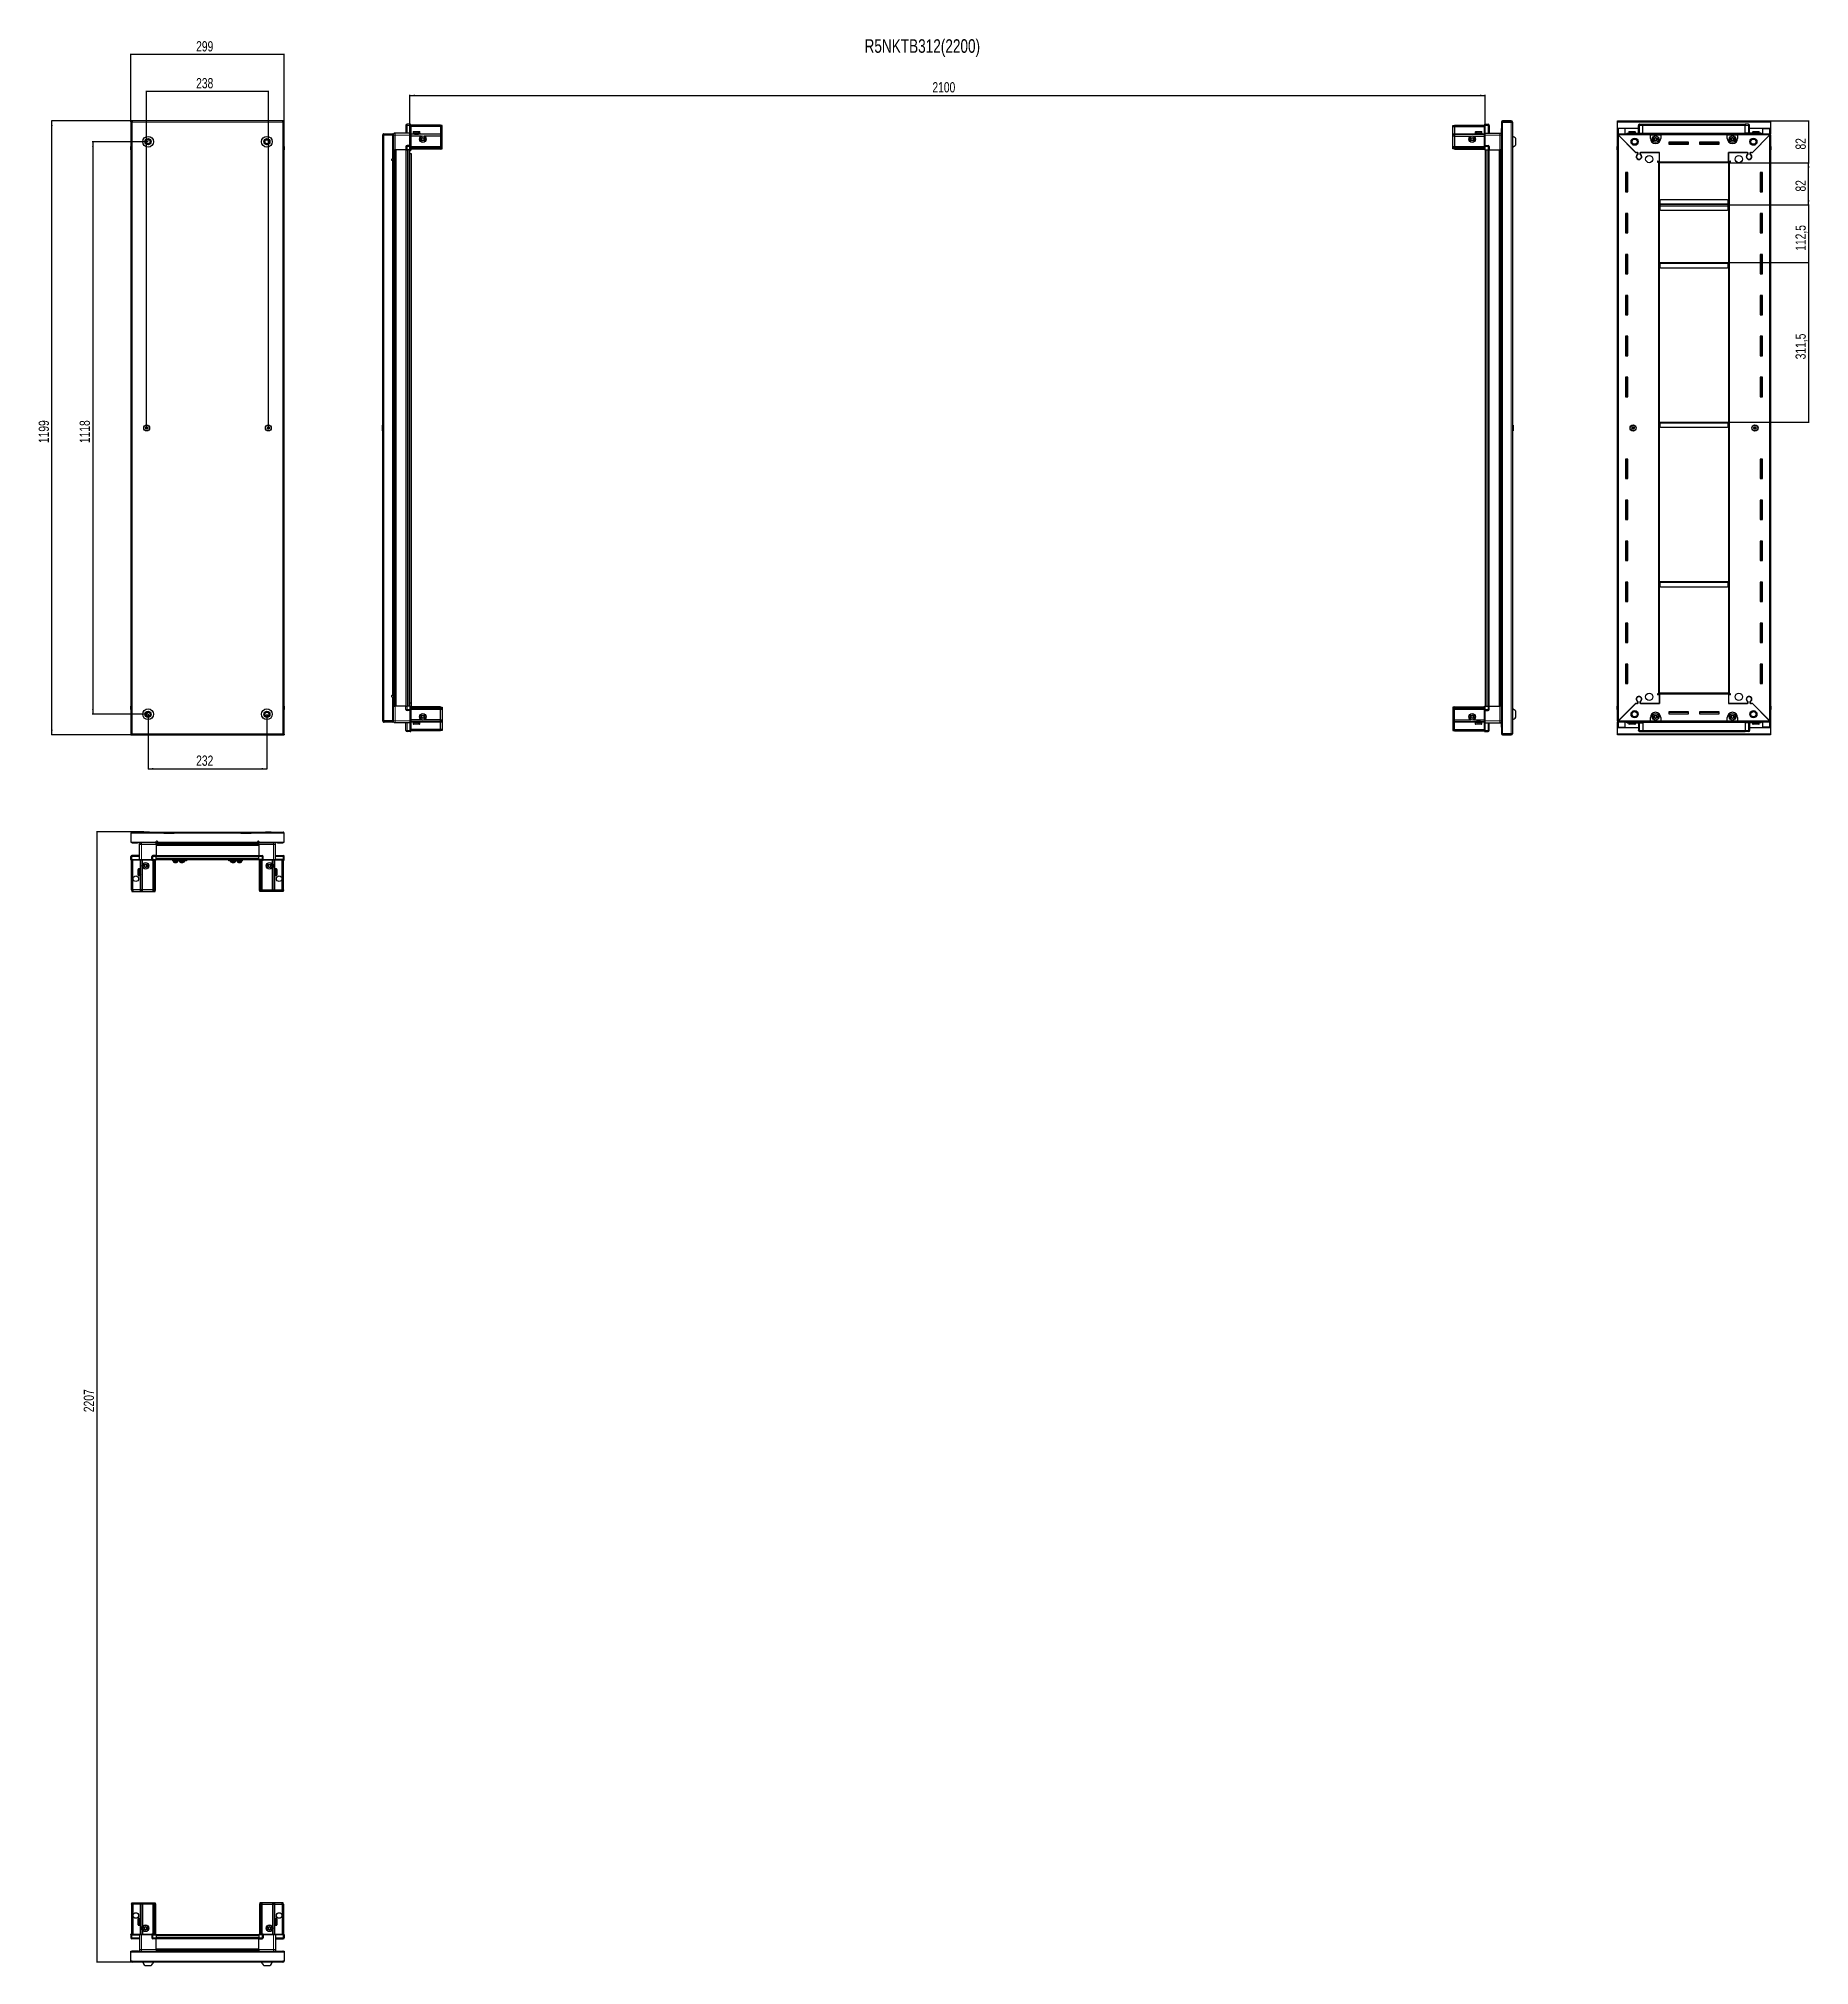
# Model space of a CAD drawing. Header units: millimetres. Extents: x 1770 to 5230, y -1720 to 2043.
import ezdxf

# ---------------------------------------------------------------- set-up
doc = ezdxf.new("R2010")
doc.units = ezdxf.units.MM
doc.layers.add('FORMAT', color=7, linetype='Continuous')
doc.styles.add('SLDTEXTSTYLE0', font='TXT', dxfattribs={"width": 0.75})
doc.dimstyles.new('SLDDIMSTYLE0', dxfattribs={"dimtxt": 20, "dimasz": 10, "dimexe": 0, "dimexo": 0.0625, "dimgap": 5, "dimtad": 2, "dimdec": 1, "dimrnd": 1e-09, "dimzin": 12, "dimdsep": 46, "dimtxsty": 'SLDTEXTSTYLE0', "dimsah": 1, "dimcen": 0.09, "dimadec": 0, "dimazin": 3, "dimtfac": 1, "dimtofl": 0, "dimtmove": 0, "dimatfit": 3, "dimfxl": 0, "dimfrac": 2, "dimtolj": 1, "dimtzin": 12, "dimarcsym": 0})

msp = doc.modelspace()

# ---------------------------------------------------------------- texts
at = {"layer": 'FORMAT', "insert": (3383.83, 2041.68), "char_height": 26.4583, "attachment_point": 1, "style": 'SLDTEXTSTYLE0'}
msp.add_mtext('R5NKTB312(2200)', dxfattribs=at)

# ---------------------------------------------------------------- blocks, each defined once
blk = doc.blocks.new('_D')
at = {"layer": 'FORMAT'}
for p, q in [((1950.9, 1882.1), (1795.4, 1882.1)), ((1796.4, 683.1), (1796.4, 1882.1)), ((1950.9, 683.1), (1795.4, 683.1))]:
    blk.add_line(p, q, dxfattribs=at)
for points in [[(1796.4, 1882.1), (1794.9, 1872.1), (1797.9, 1872.1)], [(1796.4, 683.1), (1797.9, 693.1), (1794.9, 693.1)]]:
    blk.add_solid(points, dxfattribs=at)
at = {"layer": 'FORMAT', "insert": (1770.6, 1253), "char_height": 20, "attachment_point": 1, "rotation": 90, "style": 'SLDTEXTSTYLE0'}
blk.add_mtext('1199', dxfattribs=at)
blk = doc.blocks.new('_D_1')
at = {"layer": 'FORMAT'}
for p, q in [((1950.9, 1882.1), (1950.9, 2013.1)), ((2249.9, 2012.1), (1950.9, 2012.1)), ((2249.9, 1882.1), (2249.9, 2013.1))]:
    blk.add_line(p, q, dxfattribs=at)
for points in [[(1950.9, 2012.1), (1960.9, 2010.6), (1960.9, 2013.6)], [(2249.9, 2012.1), (2239.9, 2013.6), (2239.9, 2010.6)]]:
    blk.add_solid(points, dxfattribs=at)
at = {"layer": 'FORMAT', "insert": (2078.2, 2037.9), "char_height": 20, "attachment_point": 1, "style": 'SLDTEXTSTYLE0'}
blk.add_mtext('299', dxfattribs=at)
blk = doc.blocks.new('_D_2')
at = {"layer": 'FORMAT'}
for p, q in [((1984.4, 723.6), (1984.4, 616.1)), ((2216.4, 723.6), (2216.4, 616.1)), ((1984.4, 617.1), (2216.4, 617.1))]:
    blk.add_line(p, q, dxfattribs=at)
for points in [[(1984.4, 617.1), (1994.4, 615.6), (1994.4, 618.6)], [(2216.4, 617.1), (2206.4, 618.6), (2206.4, 615.6)]]:
    blk.add_solid(points, dxfattribs=at)
at = {"layer": 'FORMAT', "insert": (2078.2, 642.9), "char_height": 20, "attachment_point": 1, "style": 'SLDTEXTSTYLE0'}
blk.add_mtext('232', dxfattribs=at)
blk = doc.blocks.new('_D_3')
at = {"layer": 'FORMAT'}
for p, q in [((1981.4, 1282.6), (1981.4, 1941.1)), ((1981.4, 1940.1), (2219.4, 1940.1)), ((2219.4, 1282.6), (2219.4, 1941.1))]:
    blk.add_line(p, q, dxfattribs=at)
for points in [[(1981.4, 1940.1), (1991.4, 1938.6), (1991.4, 1941.6)], [(2219.4, 1940.1), (2209.4, 1941.6), (2209.4, 1938.6)]]:
    blk.add_solid(points, dxfattribs=at)
at = {"layer": 'FORMAT', "insert": (2078.2, 1965.9), "char_height": 20, "attachment_point": 1, "style": 'SLDTEXTSTYLE0'}
blk.add_mtext('238', dxfattribs=at)
blk = doc.blocks.new('_D_4')
at = {"layer": 'FORMAT'}
for p, q in [((1984.4, 1841.6), (1875.4, 1841.6)), ((1876.4, 1841.6), (1876.4, 723.6)), ((1984.4, 723.6), (1875.4, 723.6))]:
    blk.add_line(p, q, dxfattribs=at)
for points in [[(1876.4, 1841.6), (1874.9, 1831.6), (1877.9, 1831.6)], [(1876.4, 723.6), (1877.9, 733.6), (1874.9, 733.6)]]:
    blk.add_solid(points, dxfattribs=at)
at = {"layer": 'FORMAT', "insert": (1850.6, 1253), "char_height": 20, "attachment_point": 1, "rotation": 90, "style": 'SLDTEXTSTYLE0'}
blk.add_mtext('1118', dxfattribs=at)
blk = doc.blocks.new('_D_5')
at = {"layer": 'FORMAT'}
for p, q in [((2495.9, 1825.6), (2495.9, 1933.1)), ((2495.9, 1932.1), (4595.9, 1932.1)), ((4595.9, 1825.6), (4595.9, 1933.1))]:
    blk.add_line(p, q, dxfattribs=at)
for points in [[(2495.9, 1932.1), (2505.9, 1930.6), (2505.9, 1933.6)], [(4595.9, 1932.1), (4585.9, 1933.6), (4585.9, 1930.6)]]:
    blk.add_solid(points, dxfattribs=at)
at = {"layer": 'FORMAT', "insert": (3516.4, 1957.9), "char_height": 20, "attachment_point": 1, "style": 'SLDTEXTSTYLE0'}
blk.add_mtext('2100', dxfattribs=at)
blk = doc.blocks.new('_D_6')
at = {"layer": 'FORMAT'}
for p, q in [((5153.6, 1882.1), (5229, 1882.1)), ((5228, 1882.1), (5228, 1800.1)), ((5071.6, 1800.1), (5229, 1800.1))]:
    blk.add_line(p, q, dxfattribs=at)
for points in [[(5228, 1882.1), (5226.5, 1872.1), (5229.6, 1872.1)], [(5228, 1800.1), (5229.6, 1810.1), (5226.5, 1810.1)]]:
    blk.add_solid(points, dxfattribs=at)
at = {"layer": 'FORMAT', "insert": (5202.3, 1826.3), "char_height": 20, "attachment_point": 1, "rotation": 90, "style": 'SLDTEXTSTYLE0'}
blk.add_mtext('82', dxfattribs=at)
blk = doc.blocks.new('_D_7')
at = {"layer": 'FORMAT'}
for p, q in [((5071.6, 1800.1), (5229, 1800.1)), ((5228, 1718.1), (5228, 1800.1)), ((5070.6, 1718.1), (5229, 1718.1))]:
    blk.add_line(p, q, dxfattribs=at)
for points in [[(5228, 1800.1), (5226.5, 1790.1), (5229.6, 1790.1)], [(5228, 1718.1), (5229.6, 1728.1), (5226.5, 1728.1)]]:
    blk.add_solid(points, dxfattribs=at)
at = {"layer": 'FORMAT', "insert": (5202.3, 1744.3), "char_height": 20, "attachment_point": 1, "rotation": 90, "style": 'SLDTEXTSTYLE0'}
blk.add_mtext('82', dxfattribs=at)
blk = doc.blocks.new('_D_8')
at = {"layer": 'FORMAT'}
for p, q in [((5070.6, 1718.1), (5229, 1718.1)), ((5228, 1718.1), (5228, 1605.6)), ((5070.6, 1605.6), (5229, 1605.6))]:
    blk.add_line(p, q, dxfattribs=at)
for points in [[(5228, 1718.1), (5226.5, 1708.1), (5229.6, 1708.1)], [(5228, 1605.6), (5229.6, 1615.6), (5226.5, 1615.6)]]:
    blk.add_solid(points, dxfattribs=at)
at = {"layer": 'FORMAT', "insert": (5202.3, 1628.6), "char_height": 20, "attachment_point": 1, "rotation": 90, "style": 'SLDTEXTSTYLE0'}
blk.add_mtext('112,5', dxfattribs=at)
blk = doc.blocks.new('_D_9')
at = {"layer": 'FORMAT'}
for p, q in [((5070.6, 1605.6), (5229, 1605.6)), ((5228, 1605.6), (5228, 1294.1)), ((5070.6, 1294.1), (5229, 1294.1))]:
    blk.add_line(p, q, dxfattribs=at)
for points in [[(5228, 1605.6), (5226.5, 1595.6), (5229.6, 1595.6)], [(5228, 1294.1), (5229.6, 1304.1), (5226.5, 1304.1)]]:
    blk.add_solid(points, dxfattribs=at)
at = {"layer": 'FORMAT', "insert": (5202.3, 1416.6), "char_height": 20, "attachment_point": 1, "rotation": 90, "style": 'SLDTEXTSTYLE0'}
blk.add_mtext('311,5', dxfattribs=at)
blk = doc.blocks.new('_D_10')
at = {"layer": 'FORMAT'}
for p, q in [((1975.8, 493.7), (1883.4, 493.7)), ((1884.4, 493.7), (1884.4, -1713.3)), ((1953, -1713.3), (1883.4, -1713.3))]:
    blk.add_line(p, q, dxfattribs=at)
for points in [[(1884.4, 493.7), (1882.9, 483.7), (1885.9, 483.7)], [(1884.4, -1713.3), (1885.9, -1703.3), (1882.9, -1703.3)]]:
    blk.add_solid(points, dxfattribs=at)
at = {"layer": 'FORMAT', "insert": (1858.6, -639.4), "char_height": 20, "attachment_point": 1, "rotation": 90, "style": 'SLDTEXTSTYLE0'}
blk.add_mtext('2207', dxfattribs=at)

# ---------------------------------------------------------------- dimensions: what is measured, and where the dimension line sits
at = {"layer": 'FORMAT'}
for base, p1, p2, picture, middle in [((1950.9, 2012.09), (2249.9, 1882.09), (1950.9, 1882.09), '_D_1', (2100.4, 2012.09)), ((2219.4, 1940.09), (1981.4, 1282.59), (2219.4, 1282.59), '_D_3', (2100.4, 1940.09))]:
    dim = msp.add_linear_dim(base=base, p1=p1, p2=p2, dimstyle='SLDDIMSTYLE0', dxfattribs=at)
    dim.commit()
    dim.dimension.update_dxf_attribs({"geometry": picture, "text_midpoint": middle, "dimtype": 160})
for base, p1, p2, angle, picture, middle in [((4595.92, 1932.09), (2495.92, 1825.59), (4595.92, 1825.59), 0, '_D_5', (3545.92, 1932.09)), ((1796.4, 1882.09), (1950.9, 683.09), (1950.9, 1882.09), 90, '_D', (1796.4, 1282.59)), ((5228.05, 1800.09), (5153.55, 1882.09), (5071.55, 1800.09), 90, '_D_6', (5228.05, 1841.09)), ((1876.4, 723.59), (1984.4, 1841.59), (1984.4, 723.59), 90, '_D_4', (1876.4, 1282.59)), ((5228.05, 1800.09), (5070.55, 1718.09), (5071.55, 1800.09), 90, '_D_7', (5228.05, 1759.09)), ((5228.05, 1605.59), (5070.55, 1718.09), (5070.55, 1605.59), 90, '_D_8', (5228.05, 1661.84)), ((5228.05, 1294.09), (5070.55, 1605.59), (5070.55, 1294.09), 90, '_D_9', (5228.05, 1449.84)), ((2216.4, 617.09), (1984.4, 723.59), (2216.4, 723.59), 0, '_D_2', (2100.4, 617.09)), ((1884.4, -1713.32), (1975.76, 493.68), (1953, -1713.32), 90, '_D_10', (1884.4, -609.82))]:
    dim = msp.add_linear_dim(base=base, p1=p1, p2=p2, angle=angle, dimstyle='SLDDIMSTYLE0', dxfattribs=at)
    dim.commit()
    dim.dimension.update_dxf_attribs({"geometry": picture, "text_midpoint": middle, "dimtype": 160})

# ---------------------------------------------------------------- linework, layer by layer
at = {"color": 7, "linetype": 'Continuous', "lineweight": 25}
for p, q in [((1953, 1882.09), (1950.9, 1882.09)), ((1950.9, 1880.59), (1950.9, 1882.09)), ((2247.8, 1882.09), (1953, 1882.09)), ((1953, 1882.09), (1953, 1879.99)), ((2247.8, 1879.99), (2247.8, 1882.09)), ((2249.9, 1882.09), (2247.8, 1882.09)), ((2249.9, 1880.59), (2249.9, 1882.09)), ((4647.17, 1882.09), (4629.87, 1882.09)), ((4647.17, 1880.59), (4647.17, 1882.09)), ((4854.55, 1879.99), (4854.55, 1882.09)), ((4854.55, 1882.09), (5153.55, 1882.09)), ((5153.55, 1882.09), (5153.55, 1879.99)), ((1950.9, 1880.59), (1953, 1880.59)), ((1950.9, 1880.59), (1950.9, 1879.99)), ((1950.9, 1879.99), (1950.9, 685.19)), ((1950.9, 1879.99), (1953, 1879.99)), ((2247.8, 1880.59), (2249.9, 1880.59)), ((2247.8, 1879.99), (2249.9, 1879.99)), ((2249.9, 1879.99), (2249.9, 1880.59)), ((2249.9, 685.19), (2249.9, 1879.99)), ((2444.07, 1854.74), (2442.57, 1854.74)), ((2442.57, 1854.24), (2442.57, 1854.74)), ((2442.57, 710.94), (2442.57, 1854.24)), ((2444.67, 1855.34), (2444.67, 1856.84)), ((2444.67, 1856.84), (2445.57, 1856.84)), ((2444.67, 1855.34), (2445.57, 1855.34)), ((2444.67, 1854.84), (2462.07, 1854.84)), ((2445.57, 1855.34), (2445.57, 1856.84)), ((2445.57, 1856.84), (2462.07, 1856.84)), ((2445.57, 1855.34), (2462.07, 1855.34)), ((2462.07, 1855.34), (2462.07, 1856.84)), ((2463.57, 1854.84), (2462.07, 1854.84)), ((2462.07, 1854.84), (2462.07, 1807.34)), ((2463.57, 1854.59), (2463.57, 1825.59)), ((2496.07, 1858.59), (2467.07, 1858.59)), ((2488.07, 1873.59), (2488.07, 1858.59)), ((2496.07, 1875.59), (2490.07, 1875.59)), ((2496.07, 1875.59), (2496.4, 1875.59)), ((2496.07, 1875.59), (2496.07, 1873.59)), ((2496.07, 1858.79), (2496.07, 1873.59)), ((2496.07, 1858.79), (2496.07, 1873.59)), ((2496.07, 1858.59), (2496.07, 1858.79)), ((2496.07, 1858.59), (2497.27, 1858.59)), ((2496.07, 1854.59), (2496.07, 1858.59)), ((2496.07, 1834.29), (2496.07, 1854.59)), ((2497.27, 1875.09), (2496.4, 1875.59)), ((2497.27, 1873.59), (2497.27, 1875.09)), ((2555.57, 1874.09), (2497.27, 1874.09)), ((2497.27, 1873.59), (2497.27, 1858.79)), ((2555.57, 1871.59), (2497.27, 1871.59)), ((2497.27, 1858.79), (2497.27, 1858.59)), ((2497.27, 1858.59), (2497.27, 1854.59)), ((2555.57, 1856.09), (2497.27, 1856.09)), ((2497.27, 1854.59), (2497.27, 1834.29)), ((2518.57, 1852.59), (2497.27, 1852.59)), ((2502.07, 1860.49), (2502.07, 1858.09)), ((2502.07, 1858.09), (2502.07, 1857.59)), ((2502.07, 1857.59), (2502.2, 1857.59)), ((2502.39, 1858.09), (2502.2, 1858.09)), ((2502.2, 1858.09), (2502.2, 1857.59)), ((2502.2, 1857.59), (2502.39, 1857.59)), ((2502.39, 1858.09), (2502.39, 1857.59)), ((2502.39, 1857.59), (2502.92, 1857.59)), ((2502.87, 1861.29), (2510.04, 1861.29)), ((2503.32, 1858.09), (2502.92, 1858.09)), ((2502.92, 1858.09), (2502.92, 1857.59)), ((2502.92, 1857.59), (2503.32, 1857.59)), ((2503.32, 1858.09), (2503.32, 1857.59)), ((2503.32, 1857.59), (2504.19, 1857.59)), ((2504.17, 1857.59), (2504.17, 1857.49)), ((2504.17, 1857.49), (2512.97, 1857.49)), ((2504.77, 1858.09), (2504.19, 1858.09)), ((2504.19, 1858.09), (2504.19, 1857.59)), ((2504.19, 1857.59), (2504.77, 1857.59)), ((2504.57, 1857.09), (2505.26, 1856.61)), ((2504.57, 1857.09), (2509.6, 1857.09)), ((2505.26, 1856.61), (2504.57, 1856.13)), ((2504.57, 1856.13), (2504.57, 1856.09)), ((2504.57, 1856.13), (2509.6, 1856.13)), ((2504.77, 1858.09), (2504.77, 1857.59)), ((2504.77, 1857.59), (2505.89, 1857.59)), ((2505.26, 1856.61), (2509.42, 1856.61)), ((2506.58, 1858.09), (2505.89, 1858.09)), ((2505.89, 1858.09), (2505.89, 1857.59)), ((2505.89, 1857.59), (2506.58, 1857.59)), ((2506.58, 1858.09), (2506.58, 1857.59)), ((2506.58, 1857.59), (2507.85, 1857.59)), ((2508.59, 1858.09), (2507.85, 1858.09)), ((2507.85, 1858.09), (2507.85, 1857.59)), ((2507.85, 1857.59), (2508.08, 1857.59)), ((2508.08, 1858.09), (2508.08, 1857.59)), ((2508.58, 1858.09), (2508.58, 1857.59)), ((2508.58, 1857.59), (2508.59, 1857.59)), ((2508.59, 1858.09), (2508.59, 1857.59)), ((2508.59, 1857.59), (2509.88, 1857.59)), ((2509.42, 1856.61), (2511.88, 1856.61)), ((2509.6, 1857.09), (2512.57, 1857.09)), ((2509.6, 1856.13), (2512.57, 1856.13)), ((2510.6, 1858.09), (2509.88, 1858.09)), ((2509.88, 1858.09), (2509.88, 1857.59)), ((2509.94, 1858.09), (2509.94, 1857.59)), ((2509.94, 1857.59), (2510.6, 1857.59)), ((2510.04, 1861.29), (2514.27, 1861.29)), ((2510.6, 1858.09), (2510.6, 1857.59)), ((2510.6, 1857.59), (2511.79, 1857.59)), ((2512.41, 1858.09), (2511.79, 1858.09)), ((2511.79, 1858.09), (2511.79, 1857.59)), ((2511.79, 1857.59), (2512.41, 1857.59)), ((2511.88, 1856.61), (2512.57, 1857.09)), ((2512.57, 1856.13), (2511.88, 1856.61)), ((2512.41, 1858.09), (2512.41, 1857.59)), ((2512.41, 1857.59), (2513.37, 1857.59)), ((2512.57, 1856.09), (2512.57, 1856.13)), ((2512.97, 1857.49), (2512.97, 1857.59)), ((2513.84, 1858.09), (2513.37, 1858.09)), ((2513.37, 1858.09), (2513.37, 1857.59)), ((2513.37, 1857.59), (2513.84, 1857.59)), ((2513.84, 1858.09), (2513.84, 1857.59)), ((2513.84, 1857.59), (2514.49, 1857.59)), ((2514.76, 1858.09), (2514.49, 1858.09)), ((2514.49, 1858.09), (2514.49, 1857.59)), ((2514.49, 1857.59), (2514.76, 1857.59)), ((2514.76, 1858.09), (2514.76, 1857.59)), ((2514.76, 1857.59), (2515.03, 1857.59)), ((2515.07, 1858.09), (2515.03, 1858.09)), ((2515.03, 1858.09), (2515.03, 1857.59)), ((2515.03, 1857.59), (2515.07, 1857.59)), ((2515.07, 1858.09), (2515.07, 1860.49)), ((2515.07, 1858.09), (2515.07, 1857.59)), ((2555.57, 1852.59), (2523.57, 1852.59)), ((2555.57, 1874.09), (2555.57, 1871.59)), ((2558.57, 1873.29), (2555.57, 1874.09)), ((2555.57, 1871.59), (2555.57, 1857.09)), ((2558.57, 1871.44), (2555.57, 1871.59)), ((2555.57, 1857.09), (2555.57, 1856.09)), ((2555.57, 1856.09), (2555.57, 1852.59)), ((2558.57, 1855.29), (2555.57, 1856.09)), ((2555.57, 1852.59), (2555.57, 1832.09)), ((2555.57, 1852.59), (2558.57, 1852.26)), ((2558.57, 1871.44), (2558.57, 1873.29)), ((2558.57, 1857.09), (2558.57, 1871.44)), ((2558.57, 1855.29), (2558.57, 1857.09)), ((2558.57, 1852.26), (2558.57, 1855.29)), ((2558.57, 1832.09), (2558.57, 1852.26)), ((4533.27, 1873.29), (4536.27, 1874.09)), ((4533.27, 1871.44), (4533.27, 1873.29)), ((4533.27, 1871.44), (4536.27, 1871.59)), ((4533.27, 1857.09), (4533.27, 1871.44)), ((4533.27, 1855.29), (4533.27, 1857.09)), ((4533.27, 1855.29), (4536.27, 1856.09)), ((4533.27, 1852.26), (4533.27, 1855.29)), ((4536.27, 1852.59), (4533.27, 1852.26)), ((4533.27, 1832.09), (4533.27, 1852.26)), ((4536.27, 1874.09), (4536.27, 1871.59)), ((4536.27, 1874.09), (4594.57, 1874.09)), ((4536.27, 1871.59), (4536.27, 1857.09)), ((4536.27, 1871.59), (4594.57, 1871.59)), ((4536.27, 1857.09), (4536.27, 1856.09)), ((4536.27, 1856.09), (4536.27, 1852.59)), ((4536.27, 1856.09), (4594.57, 1856.09)), ((4536.27, 1852.59), (4536.27, 1832.09)), ((4536.27, 1852.59), (4568.27, 1852.59)), ((4573.27, 1852.59), (4594.57, 1852.59)), ((4576.77, 1860.49), (4576.77, 1857.59)), ((4576.77, 1857.59), (4576.81, 1857.59)), ((4576.93, 1858.09), (4576.81, 1858.09)), ((4576.81, 1858.09), (4576.81, 1857.59)), ((4576.81, 1857.59), (4576.93, 1857.59)), ((4576.93, 1858.09), (4576.93, 1857.59)), ((4576.93, 1857.59), (4577.34, 1857.59)), ((4577.68, 1858.09), (4577.34, 1858.09)), ((4577.34, 1858.09), (4577.34, 1857.59)), ((4577.34, 1857.59), (4577.68, 1857.59)), ((4577.57, 1861.29), (4588.97, 1861.29)), ((4577.68, 1858.09), (4577.68, 1857.59)), ((4577.68, 1857.59), (4578.45, 1857.59)), ((4578.97, 1858.09), (4578.45, 1858.09)), ((4578.45, 1858.09), (4578.45, 1857.59)), ((4578.45, 1857.59), (4578.97, 1857.59)), ((4578.87, 1857.59), (4578.87, 1857.49)), ((4578.87, 1857.49), (4587.67, 1857.49)), ((4578.97, 1858.09), (4578.97, 1857.59)), ((4578.97, 1857.59), (4580.03, 1857.59)), ((4579.27, 1857.09), (4579.96, 1856.61)), ((4579.27, 1857.09), (4587.27, 1857.09)), ((4579.96, 1856.61), (4579.27, 1856.13)), ((4579.27, 1856.13), (4579.27, 1856.09)), ((4579.27, 1856.13), (4587.27, 1856.13)), ((4579.96, 1856.61), (4586.58, 1856.61)), ((4580.69, 1858.09), (4580.03, 1858.09)), ((4580.03, 1858.09), (4580.03, 1857.59)), ((4580.03, 1857.59), (4580.69, 1857.59)), ((4580.69, 1858.09), (4580.69, 1857.59)), ((4580.69, 1857.59), (4581.93, 1857.59)), ((4582.66, 1858.09), (4581.93, 1858.09)), ((4581.93, 1858.09), (4581.93, 1857.59)), ((4581.93, 1857.59), (4582.36, 1857.59)), ((4582.36, 1858.09), (4582.36, 1857.59)), ((4582.66, 1858.09), (4582.66, 1857.59)), ((4582.66, 1857.59), (4583.96, 1857.59)), ((4584.69, 1858.09), (4583.96, 1858.09)), ((4583.96, 1858.09), (4583.96, 1857.59)), ((4584.23, 1858.09), (4584.23, 1857.59)), ((4584.23, 1857.59), (4584.69, 1857.59)), ((4584.69, 1858.09), (4584.69, 1857.59)), ((4584.69, 1857.59), (4585.93, 1857.59)), ((4586.58, 1858.09), (4585.93, 1858.09)), ((4585.93, 1858.09), (4585.93, 1857.59)), ((4585.93, 1857.59), (4586.58, 1857.59)), ((4586.58, 1858.09), (4586.58, 1857.59)), ((4586.58, 1857.59), (4587.63, 1857.59)), ((4586.58, 1856.61), (4587.27, 1857.09)), ((4587.27, 1856.13), (4586.58, 1856.61)), ((4587.27, 1856.09), (4587.27, 1856.13)), ((4588.15, 1858.09), (4587.63, 1858.09)), ((4587.63, 1858.09), (4587.63, 1857.59)), ((4587.63, 1857.59), (4588.15, 1857.59)), ((4587.67, 1857.49), (4587.67, 1857.59)), ((4588.15, 1858.09), (4588.15, 1857.59)), ((4588.15, 1857.59), (4588.91, 1857.59)), ((4589.24, 1858.09), (4588.91, 1858.09)), ((4588.91, 1858.09), (4588.91, 1857.59)), ((4588.91, 1857.59), (4589.24, 1857.59)), ((4589.24, 1858.09), (4589.24, 1857.59)), ((4589.24, 1857.59), (4589.63, 1857.59)), ((4589.74, 1858.09), (4589.63, 1858.09)), ((4589.63, 1858.09), (4589.63, 1857.59)), ((4589.63, 1857.59), (4589.74, 1857.59)), ((4589.74, 1858.09), (4589.74, 1857.59)), ((4589.74, 1857.59), (4589.77, 1857.59)), ((4589.77, 1857.59), (4589.77, 1860.49)), ((4595.44, 1875.59), (4594.57, 1875.09)), ((4595.44, 1875.59), (4594.57, 1875.09)), ((4594.57, 1875.09), (4594.57, 1873.59)), ((4594.57, 1858.79), (4594.57, 1873.59)), ((4594.57, 1858.59), (4594.57, 1858.79)), ((4595.77, 1858.59), (4594.57, 1858.59)), ((4594.57, 1854.59), (4594.57, 1858.59)), ((4594.57, 1834.29), (4594.57, 1854.59)), ((4595.77, 1875.59), (4595.44, 1875.59)), ((4595.77, 1875.59), (4595.44, 1875.59)), ((4595.77, 1873.59), (4595.77, 1875.59)), ((4595.77, 1875.59), (4595.77, 1875.59)), ((4595.77, 1875.59), (4601.77, 1875.59)), ((4595.77, 1873.59), (4595.77, 1858.79)), ((4595.77, 1858.79), (4595.77, 1858.59)), ((4595.77, 1858.59), (4595.77, 1854.59)), ((4595.77, 1858.59), (4624.77, 1858.59)), ((4595.77, 1854.59), (4595.77, 1834.29)), ((4603.77, 1873.59), (4603.77, 1858.59)), ((4627.67, 1867.09), (4627.67, 698.09)), ((4627.67, 1867.09), (4629.77, 1867.09)), ((4627.77, 1879.99), (4627.77, 1867.59)), ((4627.77, 1867.59), (4629.27, 1867.59)), ((4629.27, 1879.99), (4629.27, 1867.59)), ((4629.77, 1867.09), (4629.77, 1879.99)), ((4629.77, 1879.99), (4647.17, 1879.99)), ((4647.17, 1880.59), (4629.87, 1880.59)), ((4647.17, 1879.99), (4649.27, 1879.99)), ((4649.27, 1879.99), (4649.27, 685.19)), ((4655.87, 1835.59), (4655.87, 1847.59)), ((4854.55, 1867.59), (4854.55, 1879.99)), ((4895.55, 1867.59), (4854.55, 1867.59)), ((4854.55, 1867.09), (4854.55, 1867.59)), ((4854.55, 1867.09), (4856.65, 1867.09)), ((4854.55, 1856.84), (4854.55, 1867.09)), ((4854.55, 1855.34), (4854.55, 1856.84)), ((4854.55, 1856.84), (4855.55, 1856.84)), ((4854.55, 1854.84), (4854.55, 1855.34)), ((4854.55, 1855.34), (4855.55, 1855.34)), ((4854.55, 710.34), (4854.55, 1854.84)), ((4856.05, 1854.84), (4854.55, 1854.84)), ((4855.55, 1855.34), (4855.55, 1856.84)), ((4855.55, 1856.84), (4919.05, 1856.84)), ((4856.05, 1867.09), (4856.05, 1867.59)), ((4856.15, 1854.74), (4890.05, 1820.84)), ((4869.55, 1867.09), (4856.65, 1867.09)), ((4890.75, 1820.14), (4856.65, 1854.24)), ((4869.55, 1856.84), (4869.55, 1867.09)), ((4875.05, 1858.59), (4904.05, 1858.59)), ((4876.55, 1860.49), (4876.55, 1858.59)), ((4877.35, 1861.29), (4888.75, 1861.29)), ((4889.55, 1858.59), (4889.55, 1860.49)), ((4895.55, 1858.59), (4895.55, 1873.59)), ((4896.22, 1875.09), (4896.22, 1875.09)), ((4897.55, 1875.59), (4904.05, 1875.59)), ((4897.55, 1875.59), (4904.05, 1875.59)), ((4903.97, 1856.84), (4904.05, 1858.56)), ((4904.05, 1875.59), (4904.05, 1875.59)), ((4904.05, 1875.59), (4904.05, 1875.59)), ((4904.05, 1875.59), (4904.05, 1873.59)), ((5104.05, 1875.44), (4904.05, 1875.44)), ((4904.05, 1858.59), (4904.05, 1873.59)), ((4904.05, 1858.59), (4904.05, 1858.09)), ((4904.05, 1857.44), (5104.05, 1857.44)), ((4919.05, 1854.74), (4919.05, 1856.84)), ((4919.05, 1856.84), (4939.05, 1856.84)), ((4919.05, 1855.34), (4939.05, 1855.34)), ((4919.05, 1847.84), (4919.05, 1854.74)), ((4939.05, 1856.84), (5069.05, 1856.84)), ((4939.05, 1856.84), (4939.05, 1854.74)), ((4939.05, 1854.74), (4939.05, 1847.84)), ((5069.05, 1854.74), (5069.05, 1856.84)), ((5069.05, 1856.84), (5089.05, 1856.84)), ((5069.05, 1855.34), (5089.05, 1855.34)), ((5069.05, 1847.84), (5069.05, 1854.74)), ((5089.05, 1856.84), (5152.55, 1856.84)), ((5089.05, 1856.84), (5089.05, 1854.74)), ((5089.05, 1854.74), (5089.05, 1847.84)), ((5104.05, 1875.59), (5104.05, 1875.59)), ((5110.55, 1875.59), (5104.05, 1875.59)), ((5110.55, 1875.59), (5104.05, 1875.59)), ((5104.05, 1875.59), (5104.05, 1873.59)), ((5104.05, 1858.59), (5104.05, 1873.59)), ((5104.05, 1858.59), (5104.05, 1858.09)), ((5133.05, 1858.59), (5104.05, 1858.59)), ((5104.05, 1858.56), (5104.12, 1856.84)), ((5112.55, 1873.59), (5112.55, 1873.59)), ((5112.55, 1858.59), (5112.55, 1873.59)), ((5153.55, 1867.59), (5112.55, 1867.59)), ((5151.45, 1854.24), (5117.35, 1820.14)), ((5118.05, 1820.84), (5151.95, 1854.74)), ((5118.55, 1860.49), (5118.55, 1858.59)), ((5119.35, 1861.29), (5130.75, 1861.29)), ((5131.55, 1858.59), (5131.55, 1860.49)), ((5138.55, 1856.84), (5138.55, 1867.09)), ((5138.55, 1867.09), (5151.45, 1867.09)), ((5151.45, 1867.09), (5153.55, 1867.09)), ((5152.05, 1867.09), (5152.05, 1867.59)), ((5152.05, 1854.84), (5153.55, 1854.84)), ((5152.55, 1855.34), (5152.55, 1856.84)), ((5152.55, 1856.84), (5153.55, 1856.84)), ((5152.55, 1855.34), (5153.55, 1855.34)), ((5153.55, 1879.99), (5153.55, 1867.59)), ((5153.55, 1867.09), (5153.55, 1867.59)), ((5153.55, 1867.09), (5153.55, 1856.84)), ((5153.55, 1855.34), (5153.55, 1856.84)), ((5153.55, 1855.34), (5153.55, 1854.84)), ((5153.55, 1854.84), (5153.55, 710.34)), ((1950.4, 1832.09), (1950.4, 1825.59)), ((1950.4, 1825.59), (1950.4, 1832.09)), ((1950.4, 1825.59), (1950.4, 1825.59)), ((1950.9, 1825.59), (1950.4, 1825.59)), ((1950.55, 1825.59), (1950.55, 739.59)), ((2249.9, 1833.42), (2249.9, 1833.42)), ((2249.9, 1825.59), (2250.4, 1825.59)), ((2250.25, 739.59), (2250.25, 1825.59)), ((2250.4, 1832.09), (2250.4, 1825.59)), ((2250.4, 1825.59), (2250.4, 1832.09)), ((2250.4, 1825.59), (2250.4, 1825.59)), ((2250.4, 1825.59), (2250.4, 1825.59)), ((2462.07, 1807.34), (2460.72, 1807.34)), ((2462.07, 1828.34), (2463.57, 1828.34)), ((2463.57, 1825.59), (2462.07, 1825.59)), ((2464.22, 739.59), (2464.22, 1825.59)), ((2466.01, 1825.59), (2466.01, 739.59)), ((2466.05, 1825.59), (2466.05, 739.59)), ((2488.07, 1825.59), (2467.07, 1825.59)), ((2488.07, 1832.09), (2488.07, 1825.59)), ((2488.07, 1825.59), (2490.07, 1825.59)), ((2488.72, 739.59), (2488.72, 1825.59)), ((2496.07, 1834.09), (2490.07, 1834.09)), ((2496.07, 1825.59), (2490.07, 1825.59)), ((2495.92, 739.59), (2495.92, 1825.59)), ((2495.92, 1818.59), (2498.42, 1818.59)), ((2496.07, 1834.09), (2496.07, 1834.29)), ((2496.07, 1834.09), (2496.07, 1832.09)), ((2496.07, 1834.09), (2497.27, 1834.09)), ((2496.07, 1825.59), (2496.07, 1832.09)), ((2496.07, 1825.59), (2496.07, 1832.09)), ((2496.07, 1825.59), (2496.4, 1825.59)), ((2496.07, 1825.59), (2496.07, 1825.59)), ((2496.4, 1825.59), (2496.4, 1832.09)), ((2497.27, 1825.59), (2496.4, 1825.59)), ((2496.4, 1825.59), (2496.4, 1825.59)), ((2497.27, 1834.29), (2497.27, 1834.09)), ((2497.27, 1833.42), (2497.27, 1834.09)), ((2497.27, 1833.42), (2497.27, 1825.59)), ((2555.57, 1831.09), (2497.27, 1831.09)), ((2555.57, 1830.09), (2497.27, 1830.09)), ((2555.57, 1828.59), (2497.27, 1828.59)), ((2555.57, 1827.09), (2497.27, 1827.09)), ((2498.42, 1818.59), (2498.42, 745.09)), ((2555.57, 1832.09), (2555.57, 1831.09)), ((2555.57, 1831.09), (2555.57, 1830.09)), ((2555.57, 1831.09), (2558.57, 1830.29)), ((2555.57, 1830.09), (2555.57, 1828.59)), ((2555.57, 1830.09), (2558.57, 1829.55)), ((2555.57, 1828.59), (2558.57, 1829.05)), ((2555.57, 1828.59), (2555.57, 1827.09)), ((2555.57, 1827.09), (2558.57, 1827.9)), ((2558.57, 1830.29), (2558.57, 1832.09)), ((2558.57, 1829.55), (2558.57, 1830.29)), ((2558.57, 1829.05), (2558.57, 1829.55)), ((2558.57, 1827.9), (2558.57, 1829.05)), ((4533.27, 1830.29), (4533.27, 1832.09)), ((4536.27, 1831.09), (4533.27, 1830.29)), ((4533.27, 1829.55), (4533.27, 1830.29)), ((4536.27, 1830.09), (4533.27, 1829.55)), ((4533.27, 1829.05), (4533.27, 1829.55)), ((4533.27, 1827.9), (4533.27, 1829.05)), ((4536.27, 1828.59), (4533.27, 1829.05)), ((4536.27, 1827.09), (4533.27, 1827.9)), ((4536.27, 1832.09), (4536.27, 1831.09)), ((4536.27, 1831.09), (4536.27, 1830.09)), ((4536.27, 1831.09), (4594.57, 1831.09)), ((4536.27, 1830.09), (4594.57, 1830.09)), ((4536.27, 1830.09), (4536.27, 1828.59)), ((4536.27, 1828.59), (4594.57, 1828.59)), ((4536.27, 1828.59), (4536.27, 1827.09)), ((4536.27, 1827.09), (4594.57, 1827.09)), ((4594.57, 1834.09), (4594.57, 1834.29)), ((4595.77, 1834.09), (4594.57, 1834.09)), ((4594.57, 1834.09), (4594.57, 1833.42)), ((4594.57, 1825.59), (4594.57, 1833.42)), ((4595.44, 1825.59), (4594.57, 1825.59)), ((4595.44, 1832.09), (4595.44, 1825.59)), ((4595.77, 1825.59), (4595.44, 1825.59)), ((4595.77, 1834.29), (4595.77, 1834.09)), ((4595.77, 1832.09), (4595.77, 1834.09)), ((4595.77, 1834.09), (4601.77, 1834.09)), ((4595.77, 1832.09), (4595.77, 1834.09)), ((4595.77, 1832.09), (4595.77, 1825.59)), ((4595.77, 1825.59), (4601.77, 1825.59)), ((4595.92, 1825.59), (4595.92, 739.59)), ((4603.77, 1825.59), (4601.77, 1825.59)), ((4603.12, 1825.59), (4603.12, 739.59)), ((4603.77, 1832.09), (4603.77, 1825.59)), ((4603.77, 1825.59), (4624.77, 1825.59)), ((4625.79, 739.59), (4625.79, 1825.59)), ((4625.83, 739.59), (4625.83, 1825.59)), ((4627.62, 1825.59), (4627.62, 739.59)), ((4854.05, 1832.09), (4854.05, 1825.59)), ((4854.05, 1825.59), (4854.05, 1832.09)), ((4854.05, 1825.59), (4854.05, 1825.59)), ((4854.55, 1825.59), (4854.05, 1825.59)), ((4854.2, 1825.59), (4854.2, 739.59)), ((4890.05, 1820.84), (4894.25, 1820.84)), ((4891.45, 1820.84), (4890.75, 1820.14)), ((4893.55, 1820.84), (4891.45, 1820.84)), ((4893.55, 1820.84), (4893.55, 1816.95)), ((4894.25, 1820.84), (4894.25, 1816.56)), ((4894.55, 1807.98), (4894.55, 1807.22)), ((4898.85, 1820.84), (4936.55, 1820.84)), ((4898.85, 1816.56), (4898.85, 1820.84)), ((4899.55, 1816.95), (4899.55, 1820.84)), ((4936.55, 1820.84), (4899.55, 1820.84)), ((4936.55, 1803.59), (4936.55, 1820.84)), ((4936.55, 1802.19), (4936.55, 1820.84)), ((4993.05, 1840.59), (4955.05, 1840.59)), ((4955.05, 1840.59), (4955.05, 1837.09)), ((4993.05, 1837.84), (4955.05, 1837.84)), ((4955.05, 1837.09), (4993.05, 1837.09)), ((4993.05, 1837.09), (4993.05, 1840.59)), ((5053.05, 1840.59), (5015.05, 1840.59)), ((5015.05, 1840.59), (5015.05, 1837.09)), ((5053.05, 1837.84), (5015.05, 1837.84)), ((5015.05, 1837.09), (5053.05, 1837.09)), ((5053.05, 1837.09), (5053.05, 1840.59)), ((5071.55, 1820.84), (5071.55, 1803.59)), ((5108.55, 1820.84), (5071.55, 1820.84)), ((5071.55, 1820.84), (5109.25, 1820.84)), ((5071.55, 1802.19), (5071.55, 1820.84)), ((5108.55, 1820.84), (5108.55, 1816.95)), ((5109.25, 1820.84), (5109.25, 1816.56)), ((5113.55, 1807.98), (5113.55, 1807.22)), ((5113.85, 1820.84), (5118.05, 1820.84)), ((5113.85, 1816.56), (5113.85, 1820.84)), ((5116.65, 1820.84), (5114.55, 1820.84)), ((5114.55, 1816.95), (5114.55, 1820.84)), ((5117.35, 1820.14), (5116.65, 1820.84)), ((5153.55, 1833.42), (5153.55, 1833.42)), ((5153.55, 1825.59), (5154.05, 1825.59)), ((5153.9, 739.59), (5153.9, 1825.59)), ((5154.05, 1832.09), (5154.05, 1825.59)), ((5154.05, 1825.59), (5154.05, 1832.09)), ((5154.05, 1825.59), (5154.05, 1825.59)), ((5154.05, 1825.59), (5154.05, 1825.59)), ((2460.72, 1805.34), (2461.47, 1805.34)), ((2461.47, 1805.34), (2463.57, 1805.34)), ((2463.57, 1805.34), (2463.57, 759.84)), ((4875.05, 1781.59), (4870.05, 1781.59)), ((4870.05, 1781.59), (4870.05, 1743.59)), ((4872.2, 1743.59), (4872.2, 1781.59)), ((4873.99, 1743.59), (4873.99, 1781.59)), ((4874.02, 1743.59), (4874.02, 1781.59)), ((4875.05, 1743.59), (4875.05, 1781.59)), ((4933.7, 1803.59), (4936.55, 1803.59)), ((4934.45, 1801.59), (4933.7, 1801.59)), ((4934.45, 1801.59), (4936.55, 1801.59)), ((4936.55, 1802.59), (4934.55, 1802.59)), ((4934.55, 1802.59), (4934.55, 1801.59)), ((4936.55, 1800.09), (4936.55, 1802.19)), ((4936.55, 765.09), (4936.55, 1800.09)), ((5071.55, 1800.09), (4936.55, 1800.09)), ((5071.55, 1803.59), (5074.4, 1803.59)), ((5073.55, 1802.59), (5071.55, 1802.59)), ((5071.55, 1802.19), (5071.55, 1800.09)), ((5071.55, 1801.59), (5073.65, 1801.59)), ((5071.55, 1800.09), (5071.55, 765.09)), ((5073.55, 1801.59), (5073.55, 1802.59)), ((5074.4, 1801.59), (5073.65, 1801.59)), ((5133.05, 1781.59), (5133.05, 1743.59)), ((5138.05, 1781.59), (5133.05, 1781.59)), ((5134.07, 1781.59), (5134.07, 1743.59)), ((5134.1, 1781.59), (5134.1, 1743.59)), ((5135.9, 1781.59), (5135.9, 1743.59)), ((5138.05, 1743.59), (5138.05, 1781.59)), ((4870.05, 1743.59), (4875.05, 1743.59)), ((5133.05, 1743.59), (5138.05, 1743.59)), ((4875.05, 1701.59), (4870.05, 1701.59)), ((4870.05, 1701.59), (4870.05, 1663.59)), ((4872.2, 1663.59), (4872.2, 1701.59)), ((4873.99, 1663.59), (4873.99, 1701.59)), ((4874.02, 1663.59), (4874.02, 1701.59)), ((4875.05, 1663.59), (4875.05, 1701.59)), ((4937.3, 1718.09), (4936.55, 1718.09)), ((4937.55, 1720.94), (4937.3, 1720.94)), ((4937.3, 1720.94), (4937.3, 1718.09)), ((4937.3, 1718.09), (4937.3, 1715.24)), ((4937.3, 1715.24), (4937.55, 1715.24)), ((4938.55, 1728.09), (4937.55, 1727.09)), ((4937.55, 1727.09), (4937.55, 1720.19)), ((4937.55, 1718.09), (4937.55, 1720.19)), ((4937.55, 1715.99), (4937.55, 1718.09)), ((5070.55, 1718.09), (4937.55, 1718.09)), ((4937.55, 1715.99), (4937.55, 1709.09)), ((4937.55, 1709.09), (4938.55, 1708.09)), ((5069.55, 1728.09), (4938.55, 1728.09)), ((4938.55, 1708.09), (5069.55, 1708.09)), ((5070.55, 1727.09), (5069.55, 1728.09)), ((5069.55, 1708.09), (5070.55, 1709.09)), ((5070.55, 1720.19), (5070.55, 1727.09)), ((5070.8, 1720.94), (5070.55, 1720.94)), ((5070.55, 1720.19), (5070.55, 1718.09)), ((5070.55, 1718.09), (5070.55, 1715.99)), ((5070.55, 1709.09), (5070.55, 1715.99)), ((5070.55, 1715.24), (5070.8, 1715.24)), ((5070.8, 1718.09), (5070.8, 1720.94)), ((5070.8, 1715.24), (5070.8, 1718.09)), ((5071.55, 1718.09), (5070.8, 1718.09)), ((5133.05, 1701.59), (5133.05, 1663.59)), ((5138.05, 1701.59), (5133.05, 1701.59)), ((5134.07, 1701.59), (5134.07, 1663.59)), ((5134.1, 1701.59), (5134.1, 1663.59)), ((5135.9, 1701.59), (5135.9, 1663.59)), ((5138.05, 1663.59), (5138.05, 1701.59)), ((4870.05, 1663.59), (4875.05, 1663.59)), ((5133.05, 1663.59), (5138.05, 1663.59)), ((4875.05, 1621.59), (4870.05, 1621.59)), ((4870.05, 1621.59), (4870.05, 1583.59)), ((4872.2, 1583.59), (4872.2, 1621.59)), ((4873.99, 1583.59), (4873.99, 1621.59)), ((4874.02, 1583.59), (4874.02, 1621.59)), ((4875.05, 1583.59), (4875.05, 1621.59)), ((5133.05, 1621.59), (5133.05, 1583.59)), ((5138.05, 1621.59), (5133.05, 1621.59)), ((5134.07, 1621.59), (5134.07, 1583.59)), ((5134.1, 1621.59), (5134.1, 1583.59)), ((5135.9, 1621.59), (5135.9, 1583.59)), ((5138.05, 1583.59), (5138.05, 1621.59)), ((4870.05, 1583.59), (4875.05, 1583.59)), ((4936.55, 1605.59), (4937.3, 1605.59)), ((4937.3, 1605.59), (4937.3, 1602.74)), ((4937.3, 1602.74), (4937.55, 1602.74)), ((4937.55, 1603.49), (4937.55, 1605.59)), ((4937.55, 1605.59), (5070.55, 1605.59)), ((4937.55, 1603.49), (4937.55, 1596.59)), ((4937.55, 1596.59), (4938.55, 1595.59)), ((4938.55, 1595.59), (5069.55, 1595.59)), ((5069.55, 1595.59), (5070.55, 1596.59)), ((5070.55, 1605.59), (5070.55, 1603.49)), ((5070.55, 1596.59), (5070.55, 1603.49)), ((5070.55, 1602.74), (5070.8, 1602.74)), ((5070.8, 1602.74), (5070.8, 1605.59)), ((5070.8, 1605.59), (5071.55, 1605.59)), ((5133.05, 1583.59), (5138.05, 1583.59)), ((4875.05, 1541.59), (4870.05, 1541.59)), ((4870.05, 1541.59), (4870.05, 1503.59)), ((4872.2, 1503.59), (4872.2, 1541.59)), ((4873.99, 1503.59), (4873.99, 1541.59)), ((4874.02, 1503.59), (4874.02, 1541.59)), ((4875.05, 1503.59), (4875.05, 1541.59)), ((5133.05, 1541.59), (5133.05, 1503.59)), ((5138.05, 1541.59), (5133.05, 1541.59)), ((5134.07, 1541.59), (5134.07, 1503.59)), ((5134.1, 1541.59), (5134.1, 1503.59)), ((5135.9, 1541.59), (5135.9, 1503.59)), ((5138.05, 1503.59), (5138.05, 1541.59)), ((4870.05, 1503.59), (4875.05, 1503.59)), ((5133.05, 1503.59), (5138.05, 1503.59)), ((4875.05, 1461.59), (4870.05, 1461.59)), ((4870.05, 1461.59), (4870.05, 1423.59)), ((4872.2, 1423.59), (4872.2, 1461.59)), ((4873.99, 1423.59), (4873.99, 1461.59)), ((4874.02, 1423.59), (4874.02, 1461.59)), ((4875.05, 1423.59), (4875.05, 1461.59)), ((5133.05, 1461.59), (5133.05, 1423.59)), ((5138.05, 1461.59), (5133.05, 1461.59)), ((5134.07, 1461.59), (5134.07, 1423.59)), ((5134.1, 1461.59), (5134.1, 1423.59)), ((5135.9, 1461.59), (5135.9, 1423.59)), ((5138.05, 1423.59), (5138.05, 1461.59)), ((4870.05, 1423.59), (4875.05, 1423.59)), ((5133.05, 1423.59), (5138.05, 1423.59)), ((4875.05, 1381.59), (4870.05, 1381.59)), ((4870.05, 1381.59), (4870.05, 1343.59)), ((4872.2, 1343.59), (4872.2, 1381.59)), ((4873.99, 1343.59), (4873.99, 1381.59)), ((4874.02, 1343.59), (4874.02, 1381.59)), ((4875.05, 1343.59), (4875.05, 1381.59)), ((5133.05, 1381.59), (5133.05, 1343.59)), ((5138.05, 1381.59), (5133.05, 1381.59)), ((5134.07, 1381.59), (5134.07, 1343.59)), ((5134.1, 1381.59), (5134.1, 1343.59)), ((5135.9, 1381.59), (5135.9, 1343.59)), ((5138.05, 1343.59), (5138.05, 1381.59)), ((4870.05, 1343.59), (4875.05, 1343.59)), ((5133.05, 1343.59), (5138.05, 1343.59)), ((2442.57, 1288.38), (2442.27, 1288.38)), ((2442.27, 1276.81), (2442.27, 1288.38)), ((2464.07, 1292.09), (2464.07, 1273.09)), ((4650.25, 1288.38), (4649.27, 1287.39)), ((4650.77, 1288.38), (4650.25, 1288.38)), ((4650.25, 1288.38), (4650.25, 1276.81)), ((4650.77, 1288.38), (4650.77, 1276.81)), ((4936.55, 1294.09), (4937.3, 1294.09)), ((4937.3, 1294.09), (4937.3, 1291.24)), ((4937.3, 1291.24), (4937.55, 1291.24)), ((4937.55, 1291.99), (4937.55, 1294.09)), ((4937.55, 1294.09), (5070.55, 1294.09)), ((4937.55, 1291.99), (4937.55, 1285.09)), ((4937.55, 1285.09), (4938.55, 1284.09)), ((4938.55, 1284.09), (5069.55, 1284.09)), ((5069.55, 1284.09), (5070.55, 1285.09)), ((5070.55, 1294.09), (5070.55, 1291.99)), ((5070.55, 1285.09), (5070.55, 1291.99)), ((5070.55, 1291.24), (5070.8, 1291.24)), ((5070.8, 1291.24), (5070.8, 1294.09)), ((5070.8, 1294.09), (5071.55, 1294.09)), ((2442.27, 1276.81), (2442.57, 1276.81)), ((4649.27, 1277.79), (4650.25, 1276.81)), ((4650.25, 1276.81), (4650.77, 1276.81)), ((4875.05, 1221.59), (4870.05, 1221.59)), ((4870.05, 1221.59), (4870.05, 1183.59)), ((4872.2, 1183.59), (4872.2, 1221.59)), ((4873.99, 1183.59), (4873.99, 1221.59)), ((4874.02, 1183.59), (4874.02, 1221.59)), ((4875.05, 1183.59), (4875.05, 1221.59)), ((5133.05, 1221.59), (5133.05, 1183.59)), ((5138.05, 1221.59), (5133.05, 1221.59)), ((5134.07, 1221.59), (5134.07, 1183.59)), ((5134.1, 1221.59), (5134.1, 1183.59)), ((5135.9, 1221.59), (5135.9, 1183.59)), ((5138.05, 1183.59), (5138.05, 1221.59)), ((4870.05, 1183.59), (4875.05, 1183.59)), ((5133.05, 1183.59), (5138.05, 1183.59)), ((4875.05, 1141.59), (4870.05, 1141.59)), ((4870.05, 1141.59), (4870.05, 1103.59)), ((4872.2, 1103.59), (4872.2, 1141.59)), ((4873.99, 1103.59), (4873.99, 1141.59)), ((4874.02, 1103.59), (4874.02, 1141.59)), ((4875.05, 1103.59), (4875.05, 1141.59)), ((5133.05, 1141.59), (5133.05, 1103.59)), ((5138.05, 1141.59), (5133.05, 1141.59)), ((5134.07, 1141.59), (5134.07, 1103.59)), ((5134.1, 1141.59), (5134.1, 1103.59)), ((5135.9, 1141.59), (5135.9, 1103.59)), ((5138.05, 1103.59), (5138.05, 1141.59)), ((4870.05, 1103.59), (4875.05, 1103.59)), ((5133.05, 1103.59), (5138.05, 1103.59)), ((4875.05, 1061.59), (4870.05, 1061.59)), ((4870.05, 1061.59), (4870.05, 1023.59)), ((4872.2, 1023.59), (4872.2, 1061.59)), ((4873.99, 1023.59), (4873.99, 1061.59)), ((4874.02, 1023.59), (4874.02, 1061.59)), ((4875.05, 1023.59), (4875.05, 1061.59)), ((5133.05, 1061.59), (5133.05, 1023.59)), ((5138.05, 1061.59), (5133.05, 1061.59)), ((5134.07, 1061.59), (5134.07, 1023.59)), ((5134.1, 1061.59), (5134.1, 1023.59)), ((5135.9, 1061.59), (5135.9, 1023.59)), ((5138.05, 1023.59), (5138.05, 1061.59)), ((4870.05, 1023.59), (4875.05, 1023.59)), ((5133.05, 1023.59), (5138.05, 1023.59)), ((4875.05, 981.59), (4870.05, 981.59)), ((4870.05, 981.59), (4870.05, 943.59)), ((4872.2, 943.59), (4872.2, 981.59)), ((4873.99, 943.59), (4873.99, 981.59)), ((4874.02, 943.59), (4874.02, 981.59)), ((4875.05, 943.59), (4875.05, 981.59)), ((4936.55, 982.59), (4937.3, 982.59)), ((4937.3, 982.59), (4937.3, 979.74)), ((4937.3, 979.74), (4937.55, 979.74)), ((4937.55, 980.49), (4937.55, 982.59)), ((4937.55, 982.59), (5070.55, 982.59)), ((4937.55, 980.49), (4937.55, 973.59)), ((5070.55, 982.59), (5070.55, 980.49)), ((5070.55, 973.59), (5070.55, 980.49)), ((5070.55, 979.74), (5070.8, 979.74)), ((5070.8, 979.74), (5070.8, 982.59)), ((5070.8, 982.59), (5071.55, 982.59)), ((5133.05, 981.59), (5133.05, 943.59)), ((5138.05, 981.59), (5133.05, 981.59)), ((5134.07, 981.59), (5134.07, 943.59)), ((5134.1, 981.59), (5134.1, 943.59)), ((5135.9, 981.59), (5135.9, 943.59)), ((5138.05, 943.59), (5138.05, 981.59)), ((4870.05, 943.59), (4875.05, 943.59)), ((4937.55, 973.59), (4938.55, 972.59)), ((4938.55, 972.59), (5069.55, 972.59)), ((5069.55, 972.59), (5070.55, 973.59)), ((5133.05, 943.59), (5138.05, 943.59)), ((4875.05, 901.59), (4870.05, 901.59)), ((4870.05, 901.59), (4870.05, 863.59)), ((4872.2, 863.59), (4872.2, 901.59)), ((4873.99, 863.59), (4873.99, 901.59)), ((4874.02, 863.59), (4874.02, 901.59)), ((4875.05, 863.59), (4875.05, 901.59)), ((5133.05, 901.59), (5133.05, 863.59)), ((5138.05, 901.59), (5133.05, 901.59)), ((5134.07, 901.59), (5134.07, 863.59)), ((5134.1, 901.59), (5134.1, 863.59)), ((5135.9, 901.59), (5135.9, 863.59)), ((5138.05, 863.59), (5138.05, 901.59)), ((4870.05, 863.59), (4875.05, 863.59)), ((5133.05, 863.59), (5138.05, 863.59)), ((4875.05, 821.59), (4870.05, 821.59)), ((4870.05, 821.59), (4870.05, 783.59)), ((4872.2, 783.59), (4872.2, 821.59)), ((4873.99, 783.59), (4873.99, 821.59)), ((4874.02, 783.59), (4874.02, 821.59)), ((4875.05, 783.59), (4875.05, 821.59)), ((5133.05, 821.59), (5133.05, 783.59)), ((5138.05, 821.59), (5133.05, 821.59)), ((5134.07, 821.59), (5134.07, 783.59)), ((5134.1, 821.59), (5134.1, 783.59)), ((5135.9, 821.59), (5135.9, 783.59)), ((5138.05, 783.59), (5138.05, 821.59)), ((2461.47, 759.84), (2460.72, 759.84)), ((2460.72, 757.84), (2462.07, 757.84)), ((2463.57, 759.84), (2461.47, 759.84)), ((2462.07, 757.84), (2462.07, 710.34)), ((4870.05, 783.59), (4875.05, 783.59)), ((4894.55, 757.97), (4894.55, 757.21)), ((4933.7, 763.59), (4934.45, 763.59)), ((4936.55, 761.59), (4933.7, 761.59)), ((4936.55, 763.59), (4934.45, 763.59)), ((4934.55, 763.59), (4934.55, 762.59)), ((4934.55, 762.59), (4936.55, 762.59)), ((4936.55, 765.09), (5071.55, 765.09)), ((4936.55, 762.99), (4936.55, 765.09)), ((4936.55, 762.99), (4936.55, 744.34)), ((4936.55, 744.34), (4936.55, 761.59)), ((5071.55, 765.09), (5071.55, 762.99)), ((5073.65, 763.59), (5071.55, 763.59)), ((5071.55, 762.99), (5071.55, 744.34)), ((5071.55, 762.59), (5073.55, 762.59)), ((5071.55, 761.59), (5071.55, 744.34)), ((5074.4, 761.59), (5071.55, 761.59)), ((5073.55, 762.59), (5073.55, 763.59)), ((5073.65, 763.59), (5074.4, 763.59)), ((5113.55, 757.97), (5113.55, 757.21)), ((5133.05, 783.59), (5138.05, 783.59)), ((1950.4, 733.09), (1950.4, 739.59)), ((1950.4, 739.59), (1950.4, 739.59)), ((1950.4, 739.59), (1950.4, 739.59)), ((1950.4, 739.59), (1950.4, 733.09)), ((1950.9, 739.59), (1950.4, 739.59)), ((1950.9, 731.77), (1950.9, 731.77)), ((2249.9, 739.59), (2250.4, 739.59)), ((2250.4, 739.59), (2250.4, 739.59)), ((2250.4, 733.09), (2250.4, 739.59)), ((2250.4, 739.59), (2250.4, 733.09)), ((2463.57, 739.59), (2462.07, 739.59)), ((2463.57, 736.84), (2462.07, 736.84)), ((2463.57, 710.59), (2463.57, 739.59)), ((2488.07, 739.59), (2467.07, 739.59)), ((2488.07, 733.09), (2488.07, 739.59)), ((2488.07, 739.59), (2490.07, 739.59)), ((2496.07, 739.59), (2490.07, 739.59)), ((2496.07, 731.09), (2490.07, 731.09)), ((2498.42, 745.09), (2495.92, 745.09)), ((2496.07, 739.59), (2496.4, 739.59)), ((2496.07, 733.09), (2496.07, 739.59)), ((2496.07, 733.09), (2496.07, 731.09)), ((2496.07, 733.09), (2496.07, 731.09)), ((2496.07, 731.09), (2497.27, 731.09)), ((2496.07, 730.89), (2496.07, 731.09)), ((2496.07, 710.59), (2496.07, 730.89)), ((2496.4, 733.09), (2496.4, 739.59)), ((2496.4, 739.59), (2497.27, 739.59)), ((2497.27, 739.59), (2497.27, 731.77)), ((2555.57, 738.09), (2497.27, 738.09)), ((2555.57, 736.59), (2497.27, 736.59)), ((2555.57, 735.09), (2497.27, 735.09)), ((2555.57, 734.09), (2497.27, 734.09)), ((2497.27, 731.09), (2497.27, 731.77)), ((2497.27, 731.09), (2497.27, 730.89)), ((2497.27, 730.89), (2497.27, 710.59)), ((2498.42, 745.09), (2498.42, 738.09)), ((2555.57, 736.59), (2555.57, 738.09)), ((2555.57, 738.09), (2558.57, 737.29)), ((2555.57, 735.09), (2555.57, 736.59)), ((2555.57, 736.59), (2558.57, 736.14)), ((2555.57, 735.09), (2558.57, 735.64)), ((2555.57, 734.09), (2555.57, 735.09)), ((2555.57, 734.09), (2558.57, 734.9)), ((2555.57, 733.09), (2555.57, 734.09)), ((2555.57, 712.59), (2555.57, 733.09)), ((2558.57, 737.29), (2558.57, 736.14)), ((2558.57, 736.14), (2558.57, 735.64)), ((2558.57, 735.64), (2558.57, 734.9)), ((2558.57, 734.9), (2558.57, 733.09)), ((2558.57, 733.09), (2558.57, 712.93)), ((4536.27, 738.09), (4533.27, 737.29)), ((4533.27, 737.29), (4533.27, 736.14)), ((4536.27, 736.59), (4533.27, 736.14)), ((4533.27, 736.14), (4533.27, 735.64)), ((4536.27, 735.09), (4533.27, 735.64)), ((4533.27, 735.64), (4533.27, 734.9)), ((4536.27, 734.09), (4533.27, 734.9)), ((4533.27, 734.9), (4533.27, 733.09)), ((4533.27, 733.09), (4533.27, 712.93)), ((4536.27, 736.59), (4536.27, 738.09)), ((4536.27, 738.09), (4594.57, 738.09)), ((4536.27, 736.59), (4594.57, 736.59)), ((4536.27, 735.09), (4536.27, 736.59)), ((4536.27, 735.09), (4594.57, 735.09)), ((4536.27, 734.09), (4536.27, 735.09)), ((4536.27, 734.09), (4594.57, 734.09)), ((4536.27, 733.09), (4536.27, 734.09)), ((4536.27, 712.59), (4536.27, 733.09)), ((4594.57, 731.77), (4594.57, 739.59)), ((4594.57, 739.59), (4595.44, 739.59)), ((4594.57, 731.77), (4594.57, 731.09)), ((4595.77, 731.09), (4594.57, 731.09)), ((4594.57, 730.89), (4594.57, 731.09)), ((4594.57, 710.59), (4594.57, 730.89)), ((4595.44, 739.59), (4595.44, 739.59)), ((4595.44, 739.59), (4595.44, 733.09)), ((4595.77, 739.59), (4595.44, 739.59)), ((4595.77, 739.59), (4595.77, 733.09)), ((4595.77, 739.59), (4595.77, 739.59)), ((4595.77, 739.59), (4595.77, 733.09)), ((4595.77, 739.59), (4601.77, 739.59)), ((4595.77, 731.09), (4595.77, 733.09)), ((4595.77, 731.09), (4595.77, 730.89)), ((4595.77, 731.09), (4601.77, 731.09)), ((4595.77, 730.89), (4595.77, 710.59)), ((4603.77, 739.59), (4601.77, 739.59)), ((4603.77, 733.09), (4603.77, 739.59)), ((4603.77, 739.59), (4624.77, 739.59)), ((4655.87, 717.59), (4655.87, 729.59)), ((4854.05, 733.09), (4854.05, 739.59)), ((4854.05, 739.59), (4854.05, 739.59)), ((4854.05, 739.59), (4854.05, 739.59)), ((4854.05, 739.59), (4854.05, 733.09)), ((4854.55, 739.59), (4854.05, 739.59)), ((4854.55, 731.77), (4854.55, 731.77)), ((4890.05, 744.34), (4856.15, 710.44)), ((4856.65, 710.94), (4890.75, 745.04)), ((4894.25, 744.34), (4890.05, 744.34)), ((4890.75, 745.04), (4891.45, 744.34)), ((4891.45, 744.34), (4893.55, 744.34)), ((4893.55, 748.23), (4893.55, 744.34)), ((4894.25, 748.63), (4894.25, 744.34)), ((4898.85, 744.34), (4898.85, 748.63)), ((4936.55, 744.34), (4898.85, 744.34)), ((4899.55, 744.34), (4899.55, 748.23)), ((4899.55, 744.34), (4936.55, 744.34)), ((4919.05, 710.44), (4919.05, 717.34)), ((4939.05, 717.34), (4939.05, 710.44)), ((4993.05, 728.09), (4955.05, 728.09)), ((4955.05, 728.09), (4955.05, 724.59)), ((4955.05, 727.34), (4993.05, 727.34)), ((4955.05, 724.59), (4993.05, 724.59)), ((4993.05, 724.59), (4993.05, 728.09)), ((5053.05, 728.09), (5015.05, 728.09)), ((5015.05, 728.09), (5015.05, 724.59)), ((5015.05, 727.34), (5053.05, 727.34)), ((5015.05, 724.59), (5053.05, 724.59)), ((5053.05, 724.59), (5053.05, 728.09)), ((5069.05, 710.44), (5069.05, 717.34)), ((5071.55, 744.34), (5108.55, 744.34)), ((5109.25, 744.34), (5071.55, 744.34)), ((5089.05, 717.34), (5089.05, 710.44)), ((5108.55, 748.23), (5108.55, 744.34)), ((5109.25, 748.63), (5109.25, 744.34)), ((5113.85, 744.34), (5113.85, 748.63)), ((5118.05, 744.34), (5113.85, 744.34)), ((5114.55, 744.34), (5114.55, 748.23)), ((5114.55, 744.34), (5116.65, 744.34)), ((5116.65, 744.34), (5117.35, 745.04)), ((5117.35, 745.04), (5151.45, 710.94)), ((5151.95, 710.44), (5118.05, 744.34)), ((5153.55, 739.59), (5154.05, 739.59)), ((5154.05, 739.59), (5154.05, 739.59)), ((5154.05, 733.09), (5154.05, 739.59)), ((5154.05, 739.59), (5154.05, 733.09)), ((1953, 685.19), (1950.9, 685.19)), ((1950.9, 685.19), (1950.9, 684.59)), ((1950.9, 684.59), (1950.9, 683.09)), ((1953, 684.59), (1950.9, 684.59)), ((1950.9, 683.09), (1953, 683.09)), ((1953, 685.19), (1953, 683.09)), ((1953, 683.09), (2247.8, 683.09)), ((2249.9, 685.19), (2247.8, 685.19)), ((2247.8, 683.09), (2247.8, 685.19)), ((2249.9, 684.59), (2247.8, 684.59)), ((2247.8, 683.09), (2249.9, 683.09)), ((2249.9, 684.59), (2249.9, 685.19)), ((2249.9, 684.59), (2249.9, 683.09)), ((2442.57, 710.44), (2442.57, 710.94)), ((2444.07, 710.44), (2442.57, 710.44)), ((2462.07, 710.34), (2444.67, 710.34)), ((2444.67, 709.84), (2444.67, 708.34)), ((2444.67, 709.84), (2445.57, 709.84)), ((2444.67, 708.34), (2445.57, 708.34)), ((2445.57, 709.84), (2445.57, 708.34)), ((2462.07, 709.84), (2445.57, 709.84)), ((2462.07, 708.34), (2445.57, 708.34)), ((2462.07, 710.34), (2463.57, 710.34)), ((2462.07, 709.84), (2462.07, 708.34)), ((2496.07, 706.59), (2467.07, 706.59)), ((2488.07, 691.59), (2488.07, 706.59)), ((2496.07, 689.59), (2490.07, 689.59)), ((2496.07, 706.59), (2496.07, 710.59)), ((2496.07, 706.59), (2497.27, 706.59)), ((2496.07, 706.39), (2496.07, 706.59)), ((2496.07, 691.59), (2496.07, 706.39)), ((2496.07, 691.59), (2496.07, 689.59)), ((2496.07, 689.59), (2496.4, 689.59)), ((2496.07, 689.59), (2496.4, 689.59)), ((2496.07, 689.59), (2496.07, 689.59)), ((2496.4, 689.59), (2497.27, 690.09)), ((2496.4, 689.59), (2497.27, 690.09)), ((2518.57, 712.59), (2497.27, 712.59)), ((2497.27, 710.59), (2497.27, 706.59)), ((2555.57, 709.09), (2497.27, 709.09)), ((2497.27, 706.59), (2497.27, 706.39)), ((2497.27, 706.39), (2497.27, 691.59)), ((2555.57, 693.59), (2497.27, 693.59)), ((2497.27, 690.09), (2497.27, 691.59)), ((2555.57, 691.09), (2497.27, 691.09)), ((2502.07, 707.59), (2502.07, 704.69)), ((2502.17, 707.59), (2502.07, 707.59)), ((2502.17, 707.09), (2502.17, 707.59)), ((2502.33, 707.59), (2502.17, 707.59)), ((2502.17, 707.09), (2502.33, 707.09)), ((2502.33, 707.09), (2502.33, 707.59)), ((2502.82, 707.59), (2502.33, 707.59)), ((2502.82, 707.09), (2502.82, 707.59)), ((2503.2, 707.59), (2502.82, 707.59)), ((2502.82, 707.09), (2503.2, 707.09)), ((2503.02, 703.89), (2502.87, 703.89)), ((2514.27, 703.89), (2503.02, 703.89)), ((2503.2, 707.09), (2503.2, 707.59)), ((2504.04, 707.59), (2503.2, 707.59)), ((2504.04, 707.09), (2504.04, 707.59)), ((2504.6, 707.59), (2504.04, 707.59)), ((2504.04, 707.09), (2504.6, 707.09)), ((2504.17, 707.69), (2504.17, 707.59)), ((2509.57, 707.69), (2504.17, 707.69)), ((2504.57, 709.09), (2504.57, 709.06)), ((2504.57, 709.06), (2505.26, 708.58)), ((2504.67, 709.06), (2504.57, 709.06)), ((2505.26, 708.58), (2504.57, 708.09)), ((2504.67, 708.09), (2504.57, 708.09)), ((2504.6, 707.09), (2504.6, 707.59)), ((2505.7, 707.59), (2504.6, 707.59)), ((2512.57, 709.06), (2504.67, 709.06)), ((2512.57, 708.09), (2504.67, 708.09)), ((2505.35, 708.58), (2505.26, 708.58)), ((2511.88, 708.58), (2505.35, 708.58)), ((2505.7, 707.09), (2505.7, 707.59)), ((2506.39, 707.59), (2505.7, 707.59)), ((2505.7, 707.09), (2506.39, 707.09)), ((2506.39, 707.09), (2506.39, 707.59)), ((2507.65, 707.59), (2506.39, 707.59)), ((2507.65, 707.09), (2507.65, 707.59)), ((2507.95, 707.59), (2507.65, 707.59)), ((2507.65, 707.09), (2508.38, 707.09)), ((2507.95, 707.09), (2507.95, 707.59)), ((2508.38, 707.09), (2508.38, 707.59)), ((2509.68, 707.59), (2508.38, 707.59)), ((2512.97, 707.69), (2509.57, 707.69)), ((2509.68, 707.09), (2509.68, 707.59)), ((2509.68, 707.09), (2510.4, 707.09)), ((2509.81, 707.09), (2509.81, 707.59)), ((2510.4, 707.59), (2509.81, 707.59)), ((2510.4, 707.09), (2510.4, 707.59)), ((2511.61, 707.59), (2510.4, 707.59)), ((2511.61, 707.09), (2511.61, 707.59)), ((2512.24, 707.59), (2511.61, 707.59)), ((2511.61, 707.09), (2512.24, 707.09)), ((2511.88, 708.58), (2512.57, 709.06)), ((2512.57, 708.09), (2511.88, 708.58)), ((2512.24, 707.09), (2512.24, 707.59)), ((2513.23, 707.59), (2512.24, 707.59)), ((2512.57, 709.06), (2512.57, 709.09)), ((2512.97, 707.59), (2512.97, 707.69)), ((2513.23, 707.09), (2513.23, 707.59)), ((2513.72, 707.59), (2513.23, 707.59)), ((2513.23, 707.09), (2513.72, 707.09)), ((2513.72, 707.09), (2513.72, 707.59)), ((2514.4, 707.59), (2513.72, 707.59)), ((2514.4, 707.09), (2514.4, 707.59)), ((2514.69, 707.59), (2514.4, 707.59)), ((2514.4, 707.09), (2514.69, 707.09)), ((2514.69, 707.09), (2514.69, 707.59)), ((2515, 707.59), (2514.69, 707.59)), ((2515, 707.09), (2515, 707.59)), ((2515.07, 707.59), (2515, 707.59)), ((2515, 707.09), (2515.07, 707.09)), ((2515.07, 704.69), (2515.07, 707.59)), ((2515.07, 707.09), (2515.07, 707.59)), ((2515.07, 707.59), (2515.07, 707.59)), ((2555.57, 712.59), (2523.57, 712.59)), ((2555.57, 712.59), (2558.57, 712.93)), ((2555.57, 709.09), (2555.57, 712.59)), ((2558.57, 709.9), (2555.57, 709.09)), ((2555.57, 708.09), (2555.57, 709.09)), ((2555.57, 693.59), (2555.57, 708.09)), ((2558.57, 693.75), (2555.57, 693.59)), ((2555.57, 691.09), (2555.57, 693.59)), ((2558.57, 691.9), (2555.57, 691.09)), ((2558.57, 712.93), (2558.57, 709.9)), ((2558.57, 709.9), (2558.57, 708.09)), ((2558.57, 708.09), (2558.57, 693.75)), ((2558.57, 693.75), (2558.57, 691.9)), ((4536.27, 712.59), (4533.27, 712.93)), ((4533.27, 712.93), (4533.27, 709.9)), ((4533.27, 709.9), (4536.27, 709.09)), ((4533.27, 709.9), (4533.27, 708.09)), ((4533.27, 708.09), (4533.27, 693.75)), ((4533.27, 693.75), (4536.27, 693.59)), ((4533.27, 693.75), (4533.27, 691.9)), ((4533.27, 691.9), (4536.27, 691.09)), ((4536.27, 712.59), (4568.27, 712.59)), ((4536.27, 709.09), (4536.27, 712.59)), ((4536.27, 709.09), (4594.57, 709.09)), ((4536.27, 708.09), (4536.27, 709.09)), ((4536.27, 693.59), (4536.27, 708.09)), ((4536.27, 693.59), (4594.57, 693.59)), ((4536.27, 691.09), (4536.27, 693.59)), ((4536.27, 691.09), (4594.57, 691.09)), ((4573.27, 712.59), (4594.57, 712.59)), ((4576.77, 707.59), (4576.77, 704.69)), ((4576.79, 707.59), (4576.77, 707.59)), ((4576.79, 707.09), (4576.79, 707.59)), ((4576.89, 707.59), (4576.79, 707.59)), ((4576.79, 707.09), (4576.89, 707.09)), ((4576.89, 707.09), (4576.89, 707.59)), ((4577.26, 707.59), (4576.89, 707.59)), ((4577.26, 707.09), (4577.26, 707.59)), ((4577.58, 707.59), (4577.26, 707.59)), ((4577.26, 707.09), (4577.58, 707.09)), ((4588.97, 703.89), (4577.57, 703.89)), ((4577.58, 707.09), (4577.58, 707.59)), ((4578.32, 707.59), (4577.58, 707.59)), ((4578.32, 707.09), (4578.32, 707.59)), ((4578.83, 707.59), (4578.32, 707.59)), ((4578.32, 707.09), (4578.83, 707.09)), ((4578.83, 707.09), (4578.83, 707.59)), ((4579.86, 707.59), (4578.83, 707.59)), ((4578.87, 707.69), (4578.87, 707.59)), ((4587.67, 707.69), (4578.87, 707.69)), ((4579.27, 709.09), (4579.27, 709.06)), ((4579.27, 709.06), (4579.96, 708.58)), ((4587.27, 709.06), (4579.27, 709.06)), ((4579.96, 708.58), (4579.27, 708.09)), ((4587.27, 708.09), (4579.27, 708.09)), ((4579.86, 707.09), (4579.86, 707.59)), ((4580.51, 707.59), (4579.86, 707.59)), ((4579.86, 707.09), (4580.51, 707.09)), ((4586.58, 708.58), (4579.96, 708.58)), ((4580.51, 707.09), (4580.51, 707.59)), ((4581.74, 707.59), (4580.51, 707.59)), ((4581.74, 707.09), (4581.74, 707.59)), ((4582.23, 707.59), (4581.74, 707.59)), ((4581.74, 707.09), (4582.46, 707.09)), ((4582.23, 707.09), (4582.23, 707.59)), ((4582.46, 707.09), (4582.46, 707.59)), ((4583.76, 707.59), (4582.46, 707.59)), ((4583.76, 707.09), (4583.76, 707.59)), ((4583.76, 707.09), (4584.49, 707.09)), ((4584.1, 707.09), (4584.1, 707.59)), ((4584.49, 707.59), (4584.1, 707.59)), ((4584.49, 707.09), (4584.49, 707.59)), ((4585.74, 707.59), (4584.49, 707.59)), ((4585.74, 707.09), (4585.74, 707.59)), ((4586.41, 707.59), (4585.74, 707.59)), ((4585.74, 707.09), (4586.41, 707.09)), ((4586.41, 707.09), (4586.41, 707.59)), ((4587.48, 707.59), (4586.41, 707.59)), ((4586.58, 708.58), (4587.27, 709.06)), ((4587.27, 708.09), (4586.58, 708.58)), ((4587.27, 709.06), (4587.27, 709.09)), ((4587.48, 707.09), (4587.48, 707.59)), ((4588.01, 707.59), (4587.48, 707.59)), ((4587.48, 707.09), (4588.01, 707.09)), ((4587.67, 707.59), (4587.67, 707.69)), ((4588.01, 707.09), (4588.01, 707.59)), ((4588.8, 707.59), (4588.01, 707.59)), ((4588.8, 707.09), (4588.8, 707.59)), ((4589.15, 707.59), (4588.8, 707.59)), ((4588.8, 707.09), (4589.15, 707.09)), ((4589.15, 707.09), (4589.15, 707.59)), ((4589.59, 707.59), (4589.15, 707.59)), ((4589.59, 707.09), (4589.59, 707.59)), ((4589.72, 707.59), (4589.59, 707.59)), ((4589.59, 707.09), (4589.72, 707.09)), ((4589.72, 707.09), (4589.72, 707.59)), ((4589.77, 707.59), (4589.72, 707.59)), ((4589.77, 704.69), (4589.77, 707.59)), ((4594.57, 706.59), (4594.57, 710.59)), ((4595.77, 706.59), (4594.57, 706.59)), ((4594.57, 706.39), (4594.57, 706.59)), ((4594.57, 691.59), (4594.57, 706.39)), ((4594.57, 691.59), (4594.57, 690.09)), ((4594.57, 690.09), (4595.44, 689.59)), ((4595.77, 689.59), (4595.44, 689.59)), ((4595.77, 710.59), (4595.77, 706.59)), ((4595.77, 706.59), (4595.77, 706.39)), ((4595.77, 706.59), (4624.77, 706.59)), ((4595.77, 706.39), (4595.77, 691.59)), ((4595.77, 706.39), (4595.77, 691.59)), ((4595.77, 689.59), (4595.77, 691.59)), ((4595.77, 689.59), (4601.77, 689.59)), ((4603.77, 691.59), (4603.77, 706.59)), ((4629.77, 698.09), (4627.67, 698.09)), ((4627.77, 697.59), (4629.27, 697.59)), ((4627.77, 697.59), (4627.77, 685.19)), ((4629.27, 697.59), (4629.27, 685.19)), ((4629.77, 685.19), (4629.77, 698.09)), ((4647.17, 685.19), (4629.77, 685.19)), ((4629.87, 684.59), (4647.17, 684.59)), ((4629.87, 683.09), (4647.17, 683.09)), ((4649.27, 685.19), (4647.17, 685.19)), ((4647.17, 684.59), (4647.17, 683.09)), ((4854.55, 709.84), (4854.55, 710.34)), ((4856.05, 710.34), (4854.55, 710.34)), ((4854.55, 709.84), (4854.55, 708.34)), ((4855.55, 709.84), (4854.55, 709.84)), ((4854.55, 698.09), (4854.55, 708.34)), ((4855.55, 708.34), (4854.55, 708.34)), ((4856.65, 698.09), (4854.55, 698.09)), ((4854.55, 697.59), (4854.55, 698.09)), ((4854.55, 685.19), (4854.55, 697.59)), ((4854.55, 697.59), (4895.55, 697.59)), ((4854.55, 683.09), (4854.55, 685.19)), ((5153.55, 683.09), (4854.55, 683.09)), ((4855.55, 709.84), (4855.55, 708.34)), ((4919.05, 708.34), (4855.55, 708.34)), ((4856.05, 697.59), (4856.05, 698.09)), ((4856.65, 698.09), (4869.55, 698.09)), ((4869.55, 698.09), (4869.55, 708.34)), ((4875.05, 706.59), (4904.05, 706.59)), ((4876.55, 706.59), (4876.55, 704.69)), ((4881.12, 703.89), (4877.35, 703.89)), ((4888.75, 703.89), (4881.12, 703.89)), ((4889.55, 704.69), (4889.55, 706.59)), ((4895.55, 706.59), (4895.55, 691.59)), ((4895.55, 691.59), (4895.55, 691.59)), ((4897.55, 689.59), (4904.05, 689.59)), ((4897.55, 689.59), (4904.05, 689.59)), ((4904.05, 706.63), (4903.97, 708.34)), ((5104.05, 707.74), (4904.05, 707.74)), ((4904.05, 706.59), (4904.05, 707.09)), ((4904.05, 706.59), (4904.05, 691.59)), ((4904.05, 689.59), (4904.05, 691.59)), ((4904.05, 689.74), (5104.05, 689.74)), ((4904.05, 689.59), (4904.05, 689.59)), ((4919.05, 708.34), (4919.05, 710.44)), ((4939.05, 709.84), (4919.05, 709.84)), ((4939.05, 708.34), (4919.05, 708.34)), ((4939.05, 710.44), (4939.05, 708.34)), ((5069.05, 708.34), (4939.05, 708.34)), ((5069.05, 708.34), (5069.05, 710.44)), ((5089.05, 709.84), (5069.05, 709.84)), ((5089.05, 708.34), (5069.05, 708.34)), ((5089.05, 710.44), (5089.05, 708.34)), ((5152.55, 708.34), (5089.05, 708.34)), ((5104.12, 708.34), (5104.05, 706.63)), ((5104.05, 706.59), (5104.05, 707.09)), ((5133.05, 706.59), (5104.05, 706.59)), ((5104.05, 706.59), (5104.05, 691.59)), ((5104.05, 689.59), (5104.05, 691.59)), ((5104.05, 689.59), (5104.05, 689.59)), ((5110.55, 689.59), (5104.05, 689.59)), ((5104.05, 689.59), (5104.05, 689.59)), ((5110.55, 689.59), (5104.05, 689.59)), ((5111.87, 690.09), (5111.87, 690.09)), ((5112.55, 706.59), (5112.55, 691.59)), ((5112.55, 697.59), (5153.55, 697.59)), ((5118.55, 706.59), (5118.55, 704.69)), ((5126.34, 703.89), (5119.35, 703.89)), ((5130.75, 703.89), (5126.34, 703.89)), ((5131.55, 704.69), (5131.55, 706.59)), ((5138.55, 698.09), (5138.55, 708.34)), ((5151.45, 698.09), (5138.55, 698.09)), ((5153.55, 698.09), (5151.45, 698.09)), ((5152.05, 710.34), (5153.55, 710.34)), ((5152.05, 697.59), (5152.05, 698.09)), ((5152.55, 709.84), (5152.55, 708.34)), ((5153.55, 709.84), (5152.55, 709.84)), ((5153.55, 708.34), (5152.55, 708.34)), ((5153.55, 710.34), (5153.55, 709.84)), ((5153.55, 709.84), (5153.55, 708.34)), ((5153.55, 708.34), (5153.55, 698.09)), ((5153.55, 697.59), (5153.55, 698.09)), ((5153.55, 697.59), (5153.55, 685.19)), ((5153.55, 685.19), (5153.55, 683.09)), ((1951.9, 491.28), (1950.9, 491.28)), ((1950.9, 491.28), (1950.9, 490.38)), ((1950.9, 490.38), (1950.9, 473.88)), ((1951.9, 490.38), (1950.9, 490.38)), ((1951.9, 491.28), (1951.9, 490.38)), ((1952.5, 493.38), (2015.4, 493.38)), ((1975.76, 493.68), (1975.76, 493.38)), ((1975.76, 493.68), (1987.33, 493.68)), ((1987.33, 493.38), (1987.33, 493.68)), ((2015.4, 491.28), (2015.4, 493.38)), ((2015.4, 493.38), (2025.4, 493.38)), ((2025.4, 491.88), (2015.4, 491.88)), ((2015.4, 490.38), (2015.4, 491.28)), ((2035.4, 490.38), (2015.4, 490.38)), ((2025.4, 493.38), (2035.4, 493.38)), ((2035.4, 491.88), (2025.4, 491.88)), ((2035.4, 493.38), (2035.4, 491.28)), ((2035.4, 493.38), (2165.4, 493.38)), ((2035.4, 490.38), (2035.4, 491.28)), ((2165.4, 491.28), (2165.4, 493.38)), ((2165.4, 493.38), (2175.4, 493.38)), ((2175.4, 491.88), (2165.4, 491.88)), ((2165.4, 490.38), (2165.4, 491.28)), ((2185.4, 490.38), (2165.4, 490.38)), ((2175.4, 493.38), (2185.4, 493.38)), ((2185.4, 491.88), (2175.4, 491.88)), ((2185.4, 493.38), (2185.4, 491.28)), ((2185.4, 493.38), (2248.3, 493.38)), ((2185.4, 490.38), (2185.4, 491.28)), ((2213.46, 493.68), (2213.46, 493.38)), ((2213.46, 493.68), (2223.94, 493.68)), ((2223.94, 493.68), (2225.03, 493.68)), ((2225.03, 493.38), (2225.03, 493.68)), ((2248.9, 491.28), (2249.9, 491.28)), ((2248.9, 491.28), (2248.9, 490.38)), ((2249.9, 490.38), (2248.9, 490.38)), ((2249.9, 490.38), (2249.9, 491.28)), ((2249.9, 473.88), (2249.9, 490.38)), ((1950.9, 473.88), (2000.4, 473.88)), ((1953, 472.38), (1963.9, 472.38)), ((1965.9, 472.38), (1963.9, 472.38)), ((1965.9, 473.88), (1965.9, 472.38)), ((1967.4, 439.88), (1967.4, 468.88)), ((1971.15, 473.88), (1971.15, 472.38)), ((2000.4, 472.38), (1971.4, 472.38)), ((1997.65, 472.38), (1997.65, 473.88)), ((2000.25, 472.38), (2000.25, 468.88)), ((2000.4, 473.88), (2000.4, 474.73)), ((2000.4, 473.88), (2000.4, 472.38)), ((2000.4, 471.73), (2024.27, 471.73)), ((2200.4, 469.94), (2000.4, 469.94)), ((2200.4, 469.9), (2000.4, 469.9)), ((2000.4, 468.88), (2000.4, 447.88)), ((2002.4, 474.73), (2002.4, 473.98)), ((2002.4, 471.88), (2002.4, 473.98)), ((2002.4, 471.88), (2198.4, 471.88)), ((2018.9, 471.88), (2018.9, 471.73)), ((2019.06, 471.88), (2019.06, 471.73)), ((2019.26, 471.88), (2019.26, 471.73)), ((2019.82, 471.88), (2019.82, 471.73)), ((2020.23, 471.88), (2020.23, 471.73)), ((2021.12, 471.88), (2021.12, 471.73)), ((2021.7, 471.88), (2021.7, 471.73)), ((2022.84, 471.88), (2022.84, 471.73)), ((2023.54, 471.88), (2023.54, 471.73)), ((2024.27, 471.73), (2024.81, 471.73)), ((2024.81, 471.88), (2024.81, 471.73)), ((2024.81, 471.73), (2024.82, 471.73)), ((2024.82, 471.73), (2025.55, 471.73)), ((2025, 471.88), (2025, 471.73)), ((2025.5, 471.88), (2025.5, 471.73)), ((2025.55, 471.88), (2025.55, 471.73)), ((2025.55, 471.73), (2026.52, 471.73)), ((2025.55, 471.73), (2025.55, 471.73)), ((2026.52, 471.73), (2174.27, 471.73)), ((2026.84, 471.88), (2026.84, 471.73)), ((2026.85, 471.88), (2026.85, 471.73)), ((2027.55, 471.88), (2027.55, 471.73)), ((2028.73, 471.88), (2028.73, 471.73)), ((2029.34, 471.88), (2029.34, 471.73)), ((2030.29, 471.88), (2030.29, 471.73)), ((2030.74, 471.88), (2030.74, 471.73)), ((2031.37, 471.88), (2031.37, 471.73)), ((2031.62, 471.88), (2031.62, 471.73)), ((2031.87, 471.88), (2031.87, 471.73)), ((2031.89, 471.88), (2031.89, 471.73)), ((2168.9, 471.88), (2168.9, 471.73)), ((2169.01, 471.88), (2169.01, 471.73)), ((2169.19, 471.88), (2169.19, 471.73)), ((2169.7, 471.88), (2169.7, 471.73)), ((2170.09, 471.88), (2170.09, 471.73)), ((2170.94, 471.88), (2170.94, 471.73)), ((2171.51, 471.88), (2171.51, 471.73)), ((2172.62, 471.88), (2172.62, 471.73)), ((2173.31, 471.88), (2173.31, 471.73)), ((2174.27, 471.73), (2174.58, 471.73)), ((2174.58, 471.88), (2174.58, 471.73)), ((2174.58, 471.73), (2175.31, 471.73)), ((2174.58, 471.73), (2174.58, 471.73)), ((2174.84, 471.88), (2174.84, 471.73)), ((2175.31, 471.88), (2175.31, 471.73)), ((2175.31, 471.73), (2176.61, 471.73)), ((2176.52, 471.73), (2200.4, 471.73)), ((2176.61, 471.88), (2176.61, 471.73)), ((2176.7, 471.88), (2176.7, 471.73)), ((2177.33, 471.88), (2177.33, 471.73)), ((2178.52, 471.88), (2178.52, 471.73)), ((2179.15, 471.88), (2179.15, 471.73)), ((2180.13, 471.88), (2180.13, 471.73)), ((2180.61, 471.88), (2180.61, 471.73)), ((2181.28, 471.88), (2181.28, 471.73)), ((2181.55, 471.88), (2181.55, 471.73)), ((2181.84, 471.88), (2181.84, 471.73)), ((2181.9, 471.73), (2181.9, 471.88)), ((2181.9, 471.88), (2181.9, 471.73)), ((2198.4, 473.98), (2198.4, 474.73)), ((2198.4, 473.98), (2198.4, 471.88)), ((2200.4, 474.73), (2200.4, 473.88)), ((2200.4, 473.88), (2200.4, 472.38)), ((2200.4, 473.88), (2249.9, 473.88)), ((2200.4, 472.38), (2229.4, 472.38)), ((2200.4, 468.88), (2200.4, 447.88)), ((2203.15, 473.88), (2203.15, 472.38)), ((2229.65, 472.38), (2229.65, 473.88)), ((2233.4, 439.88), (2233.4, 468.88)), ((2234.9, 472.38), (2234.9, 473.88)), ((2236.9, 472.38), (2234.9, 472.38)), ((2236.9, 472.38), (2247.8, 472.38)), ((1950.4, 439.88), (1950.4, 445.88)), ((1950.4, 439.88), (1950.4, 439.55)), ((1950.4, 439.88), (1950.4, 439.88)), ((1950.4, 439.88), (1950.4, 439.55)), ((1952.4, 439.88), (1950.4, 439.88)), ((1950.4, 439.55), (1950.9, 438.68)), ((1950.4, 439.55), (1950.9, 438.68)), ((1950.9, 438.68), (1952.4, 438.68)), ((1951.9, 380.38), (1951.9, 438.68)), ((1967.4, 447.88), (1952.4, 447.88)), ((1952.4, 439.88), (1967.2, 439.88)), ((1967.2, 438.68), (1952.4, 438.68)), ((1954.4, 380.38), (1954.4, 438.68)), ((1964.7, 409.18), (1964.7, 420.58)), ((1968.4, 421.38), (1965.5, 421.38)), ((1967.2, 439.88), (1967.4, 439.88)), ((1967.4, 438.68), (1967.2, 438.68)), ((1967.4, 439.88), (1967.4, 438.68)), ((1967.4, 439.88), (1971.4, 439.88)), ((1971.4, 438.68), (1967.4, 438.68)), ((1967.9, 421.29), (1968.4, 421.29)), ((1967.9, 421.29), (1967.9, 421.12)), ((1967.9, 421.12), (1968.4, 421.12)), ((1967.9, 420.63), (1968.4, 420.63)), ((1967.9, 420.63), (1967.9, 420.25)), ((1967.9, 420.25), (1968.4, 420.25)), ((1967.9, 419.42), (1968.4, 419.42)), ((1967.9, 419.42), (1967.9, 418.86)), ((1967.9, 418.86), (1968.4, 418.86)), ((1967.9, 417.76), (1968.4, 417.76)), ((1967.9, 417.76), (1967.9, 417.08)), ((1967.9, 417.08), (1968.4, 417.08)), ((1967.9, 415.81), (1968.4, 415.81)), ((1967.9, 415.81), (1967.9, 415.08)), ((1967.9, 415.51), (1968.4, 415.51)), ((1967.9, 415.08), (1968.4, 415.08)), ((1968.4, 421.29), (1968.4, 421.38)), ((1968.4, 421.12), (1968.4, 421.29)), ((1968.4, 420.63), (1968.4, 421.12)), ((1968.4, 420.25), (1968.4, 420.63)), ((1968.4, 419.42), (1968.4, 420.25)), ((1968.4, 418.86), (1968.4, 419.42)), ((1968.5, 419.28), (1968.4, 419.28)), ((1968.4, 417.76), (1968.4, 418.86)), ((1968.4, 417.08), (1968.4, 417.76)), ((1968.4, 415.81), (1968.4, 417.08)), ((1968.4, 415.51), (1968.4, 415.81)), ((1968.4, 413.78), (1968.4, 415.08)), ((1968.5, 417.77), (1968.5, 419.28)), ((1968.5, 410.48), (1968.5, 417.77)), ((1969.38, 418.19), (1968.9, 418.88)), ((1968.9, 410.88), (1968.9, 418.88)), ((1969.86, 418.88), (1969.38, 418.19)), ((1969.38, 411.57), (1969.38, 418.19)), ((1969.9, 418.88), (1969.86, 418.88)), ((1969.86, 410.88), (1969.86, 418.88)), ((1969.9, 380.38), (1969.9, 438.68)), ((1971.4, 439.88), (1991.7, 439.88)), ((1991.7, 438.68), (1971.4, 438.68)), ((1973.4, 429.88), (1973.4, 438.68)), ((1973.4, 380.38), (1973.4, 424.88)), ((1991.7, 439.88), (1991.9, 439.88)), ((1991.9, 438.68), (1991.7, 438.68)), ((1991.9, 439.88), (1991.9, 445.88)), ((1991.9, 439.88), (1991.9, 438.68)), ((1993.9, 439.88), (1991.9, 439.88)), ((1991.9, 439.88), (1993.9, 439.88)), ((1991.9, 438.68), (1992.57, 438.68)), ((2000.4, 438.68), (1992.57, 438.68)), ((2000.4, 447.88), (1993.9, 447.88)), ((1993.9, 439.88), (2000.4, 439.88)), ((1993.9, 439.55), (2000.4, 439.55)), ((1994.9, 380.38), (1994.9, 438.68)), ((1995.9, 380.38), (1995.9, 438.68)), ((1997.4, 380.38), (1997.4, 438.68)), ((1998.9, 380.38), (1998.9, 438.68)), ((2000.4, 445.88), (2000.4, 447.88)), ((2000.4, 447.23), (2200.4, 447.23)), ((2000.4, 439.88), (2000.4, 445.88)), ((2000.4, 440.03), (2200.4, 440.03)), ((2000.4, 439.88), (2000.4, 439.55)), ((2000.4, 439.55), (2000.4, 438.68)), ((2032.85, 437.53), (2032.85, 440.03)), ((2035.85, 437.53), (2032.85, 437.53)), ((2033.2, 437.53), (2033.2, 435.62)), ((2035.85, 440.03), (2035.85, 437.53)), ((2056.05, 437.53), (2035.85, 437.53)), ((2042.7, 435.62), (2042.7, 437.53)), ((2045.65, 437.53), (2045.65, 435.62)), ((2045.7, 437.53), (2045.7, 435.62)), ((2055.2, 435.62), (2055.2, 437.53)), ((2056.05, 437.53), (2056.05, 440.03)), ((2059.05, 437.53), (2056.05, 437.53)), ((2059.05, 440.03), (2059.05, 437.53)), ((2141.75, 437.53), (2141.75, 440.03)), ((2144.75, 437.53), (2141.75, 437.53)), ((2144.75, 440.03), (2144.75, 437.53)), ((2164.95, 437.53), (2144.75, 437.53)), ((2145.6, 437.53), (2145.6, 435.62)), ((2155.1, 435.62), (2155.1, 437.53)), ((2155.15, 435.62), (2155.15, 437.53)), ((2158.1, 437.53), (2158.1, 435.62)), ((2164.95, 437.53), (2164.95, 440.03)), ((2167.95, 437.53), (2164.95, 437.53)), ((2167.6, 435.62), (2167.6, 437.53)), ((2167.95, 440.03), (2167.95, 437.53)), ((2200.4, 447.88), (2206.9, 447.88)), ((2200.4, 445.88), (2200.4, 447.88)), ((2200.4, 439.88), (2200.4, 445.88)), ((2200.4, 439.88), (2206.9, 439.88)), ((2200.4, 439.88), (2200.4, 439.55)), ((2200.4, 439.88), (2200.4, 439.88)), ((2206.9, 439.88), (2200.4, 439.88)), ((2200.4, 438.68), (2200.4, 439.55)), ((2200.4, 439.55), (2200.4, 439.55)), ((2200.4, 439.55), (2206.9, 439.55)), ((2208.22, 438.68), (2200.4, 438.68)), ((2201.9, 380.38), (2201.9, 438.68)), ((2203.4, 380.38), (2203.4, 438.68)), ((2204.9, 380.38), (2204.9, 438.68)), ((2205.9, 380.38), (2205.9, 438.68)), ((2208.9, 439.88), (2206.9, 439.88)), ((2208.22, 438.68), (2208.9, 438.68)), ((2208.9, 439.88), (2208.9, 445.88)), ((2208.9, 439.88), (2208.9, 438.68)), ((2208.9, 439.88), (2209.1, 439.88)), ((2209.1, 438.68), (2208.9, 438.68)), ((2209.1, 439.88), (2229.4, 439.88)), ((2229.4, 438.68), (2209.1, 438.68)), ((2227.4, 429.88), (2227.4, 438.68)), ((2227.4, 380.38), (2227.4, 424.88)), ((2229.4, 439.88), (2233.4, 439.88)), ((2233.4, 438.68), (2229.4, 438.68)), ((2230.9, 380.38), (2230.9, 438.68)), ((2230.93, 418.88), (2230.9, 418.88)), ((2231.41, 418.19), (2230.93, 418.88)), ((2230.93, 418.88), (2230.93, 417.84)), ((2230.93, 417.84), (2230.93, 410.88)), ((2231.9, 418.88), (2231.41, 418.19)), ((2231.41, 418.19), (2231.41, 417.33)), ((2231.41, 417.33), (2231.41, 411.57)), ((2231.9, 418.88), (2231.9, 417.84)), ((2231.9, 417.84), (2231.9, 410.88)), ((2232.4, 419.28), (2232.3, 419.28)), ((2232.3, 419.28), (2232.3, 410.48)), ((2235.3, 421.38), (2232.4, 421.38)), ((2232.4, 421.38), (2232.4, 421.37)), ((2232.9, 421.37), (2232.4, 421.37)), ((2232.4, 421.37), (2232.4, 421.29)), ((2232.4, 421.29), (2232.4, 420.95)), ((2232.9, 421.29), (2232.4, 421.29)), ((2232.9, 420.95), (2232.4, 420.95)), ((2232.4, 420.95), (2232.4, 420.64)), ((2232.4, 420.64), (2232.4, 419.93)), ((2232.9, 420.64), (2232.4, 420.64)), ((2232.9, 419.93), (2232.4, 419.93)), ((2232.4, 419.93), (2232.4, 419.43)), ((2232.4, 419.43), (2232.4, 418.41)), ((2232.9, 419.43), (2232.4, 419.43)), ((2232.9, 418.41), (2232.4, 418.41)), ((2232.4, 418.41), (2232.4, 417.77)), ((2232.4, 417.77), (2232.4, 416.56)), ((2232.9, 417.77), (2232.4, 417.77)), ((2232.9, 416.56), (2232.4, 416.56)), ((2232.4, 416.56), (2232.4, 416.01)), ((2232.9, 416.01), (2232.4, 416.01)), ((2232.4, 415.83), (2232.4, 414.53)), ((2232.9, 415.83), (2232.4, 415.83)), ((2232.9, 414.53), (2232.4, 414.53)), ((2232.9, 414.15), (2232.4, 414.15)), ((2232.4, 414.15), (2232.4, 413.8)), ((2232.9, 421.29), (2232.9, 421.37)), ((2232.9, 420.64), (2232.9, 420.95)), ((2232.9, 419.43), (2232.9, 419.93)), ((2232.9, 417.77), (2232.9, 418.41)), ((2232.9, 415.83), (2232.9, 416.56)), ((2232.9, 413.8), (2232.9, 414.53)), ((2233.4, 447.88), (2248.4, 447.88)), ((2233.4, 439.88), (2233.4, 438.68)), ((2233.4, 439.88), (2233.6, 439.88)), ((2233.6, 438.68), (2233.4, 438.68)), ((2233.6, 439.88), (2248.4, 439.88)), ((2248.4, 439.88), (2233.6, 439.88)), ((2248.4, 438.68), (2233.6, 438.68)), ((2236.1, 420.58), (2236.1, 419.09)), ((2236.1, 419.09), (2236.1, 409.18)), ((2246.4, 380.38), (2246.4, 438.68)), ((2250.4, 439.88), (2248.4, 439.88)), ((2248.4, 438.68), (2249.9, 438.68)), ((2248.9, 380.38), (2248.9, 438.68)), ((2249.9, 438.68), (2250.4, 439.55)), ((2250.4, 439.88), (2250.4, 445.88)), ((2250.4, 439.88), (2250.4, 439.55)), ((1951.9, 380.38), (1952.7, 377.38)), ((1954.4, 380.38), (1951.9, 380.38)), ((1952.7, 377.38), (1954.55, 377.38)), ((1968.9, 380.38), (1954.4, 380.38)), ((1954.4, 380.38), (1954.55, 377.38)), ((1954.55, 377.38), (1968.9, 377.38)), ((1965.5, 408.38), (1968.4, 408.38)), ((1967.9, 413.78), (1968.4, 413.78)), ((1967.9, 413.78), (1967.9, 413.06)), ((1967.9, 413.65), (1968.4, 413.65)), ((1967.9, 413.06), (1968.4, 413.06)), ((1967.9, 411.86), (1968.4, 411.86)), ((1967.9, 411.86), (1967.9, 411.22)), ((1967.9, 411.22), (1968.4, 411.22)), ((1967.9, 410.23), (1968.4, 410.23)), ((1967.9, 410.23), (1967.9, 409.74)), ((1967.9, 409.74), (1968.4, 409.74)), ((1967.9, 409.05), (1968.4, 409.05)), ((1967.9, 409.05), (1967.9, 408.76)), ((1967.9, 408.76), (1968.4, 408.76)), ((1967.9, 408.45), (1968.4, 408.45)), ((1967.9, 408.45), (1967.9, 408.38)), ((1967.9, 408.38), (1968.4, 408.38)), ((1968.4, 413.06), (1968.4, 413.65)), ((1968.4, 411.86), (1968.4, 413.06)), ((1968.4, 411.22), (1968.4, 411.86)), ((1968.4, 410.23), (1968.4, 411.22)), ((1968.4, 410.48), (1968.5, 410.48)), ((1968.4, 409.74), (1968.4, 410.23)), ((1968.4, 409.05), (1968.4, 409.74)), ((1968.4, 408.76), (1968.4, 409.05)), ((1968.4, 408.45), (1968.4, 408.76)), ((1968.4, 408.38), (1968.4, 408.45)), ((1968.4, 408.38), (1968.4, 408.38)), ((1968.9, 410.88), (1969.38, 411.57)), ((1969.9, 380.38), (1968.9, 380.38)), ((1968.9, 377.38), (1970.7, 377.38)), ((1969.38, 411.57), (1969.86, 410.88)), ((1969.86, 410.88), (1969.9, 410.88)), ((1973.4, 380.38), (1969.9, 380.38)), ((1969.9, 380.38), (1970.7, 377.38)), ((1970.7, 377.38), (1973.73, 377.38)), ((1993.9, 380.38), (1973.4, 380.38)), ((1973.73, 377.38), (1973.4, 380.38)), ((1973.73, 377.38), (1993.9, 377.38)), ((1994.9, 380.38), (1993.9, 380.38)), ((1993.9, 377.38), (1995.7, 377.38)), ((1995.9, 380.38), (1994.9, 380.38)), ((1995.7, 377.38), (1994.9, 380.38)), ((1995.7, 377.38), (1996.44, 377.38)), ((1997.4, 380.38), (1995.9, 380.38)), ((1996.44, 377.38), (1995.9, 380.38)), ((1996.44, 377.38), (1996.94, 377.38)), ((1996.94, 377.38), (1997.4, 380.38)), ((1996.94, 377.38), (1998.09, 377.38)), ((1998.9, 380.38), (1997.4, 380.38)), ((1998.09, 377.38), (1998.9, 380.38)), ((2201.9, 380.38), (2203.4, 380.38)), ((2202.7, 377.38), (2201.9, 380.38)), ((2203.85, 377.38), (2202.7, 377.38)), ((2203.4, 380.38), (2204.9, 380.38)), ((2203.85, 377.38), (2203.4, 380.38)), ((2204.35, 377.38), (2203.85, 377.38)), ((2204.35, 377.38), (2204.9, 380.38)), ((2205.09, 377.38), (2204.35, 377.38)), ((2204.9, 380.38), (2205.9, 380.38)), ((2205.09, 377.38), (2205.9, 380.38)), ((2206.9, 377.38), (2205.09, 377.38)), ((2205.9, 380.38), (2206.9, 380.38)), ((2206.9, 380.38), (2227.4, 380.38)), ((2227.06, 377.38), (2206.9, 377.38)), ((2227.06, 377.38), (2227.4, 380.38)), ((2230.09, 377.38), (2227.06, 377.38)), ((2227.4, 380.38), (2230.9, 380.38)), ((2230.9, 380.38), (2230.09, 377.38)), ((2231.9, 377.38), (2230.09, 377.38)), ((2230.9, 410.88), (2230.93, 410.88)), ((2230.9, 380.38), (2231.9, 380.38)), ((2230.93, 410.88), (2231.41, 411.57)), ((2231.41, 411.57), (2231.9, 410.88)), ((2231.9, 380.38), (2246.4, 380.38)), ((2246.24, 377.38), (2231.9, 377.38)), ((2232.3, 410.48), (2232.4, 410.48)), ((2232.9, 413.8), (2232.4, 413.8)), ((2232.4, 413.8), (2232.4, 412.54)), ((2232.9, 412.54), (2232.4, 412.54)), ((2232.4, 412.54), (2232.4, 411.87)), ((2232.4, 411.87), (2232.4, 410.78)), ((2232.9, 411.87), (2232.4, 411.87)), ((2232.9, 410.78), (2232.4, 410.78)), ((2232.4, 410.78), (2232.4, 410.24)), ((2232.4, 410.24), (2232.4, 409.43)), ((2232.9, 410.24), (2232.4, 410.24)), ((2232.9, 409.43), (2232.4, 409.43)), ((2232.4, 409.43), (2232.4, 409.06)), ((2232.4, 409.06), (2232.4, 408.6)), ((2232.9, 409.06), (2232.4, 409.06)), ((2232.9, 408.6), (2232.4, 408.6)), ((2232.4, 408.6), (2232.4, 408.45)), ((2232.4, 408.45), (2232.4, 408.38)), ((2232.9, 408.45), (2232.4, 408.45)), ((2232.4, 408.38), (2235.3, 408.38)), ((2232.9, 411.87), (2232.9, 412.54)), ((2232.9, 410.24), (2232.9, 410.78)), ((2232.9, 409.06), (2232.9, 409.43)), ((2232.9, 408.45), (2232.9, 408.6)), ((2246.4, 380.38), (2246.24, 377.38)), ((2248.09, 377.38), (2246.24, 377.38)), ((2246.4, 380.38), (2248.9, 380.38)), ((2248.9, 380.38), (2248.09, 377.38)), ((1951.9, -1600.32), (1952.7, -1597.32)), ((1954.4, -1600.32), (1951.9, -1600.32)), ((1951.9, -1600.32), (1951.9, -1658.62)), ((1952.7, -1597.32), (1954.55, -1597.32)), ((1954.4, -1600.32), (1954.55, -1597.32)), ((1954.4, -1600.32), (1954.4, -1658.62)), ((1968.9, -1600.32), (1954.4, -1600.32)), ((1954.55, -1597.32), (1968.9, -1597.32)), ((1968.9, -1597.32), (1970.7, -1597.32)), ((1969.9, -1600.32), (1968.9, -1600.32)), ((1969.9, -1600.32), (1970.7, -1597.32)), ((1969.9, -1600.32), (1969.9, -1658.62)), ((1973.4, -1600.32), (1969.9, -1600.32)), ((1970.7, -1597.32), (1973.73, -1597.32)), ((1973.73, -1597.32), (1973.4, -1600.32)), ((1993.9, -1600.32), (1973.4, -1600.32)), ((1973.4, -1600.32), (1973.4, -1644.82)), ((1973.73, -1597.32), (1993.9, -1597.32)), ((1993.9, -1597.32), (1995.7, -1597.32)), ((1994.9, -1600.32), (1993.9, -1600.32)), ((1995.7, -1597.32), (1994.9, -1600.32)), ((1995.9, -1600.32), (1994.9, -1600.32)), ((1994.9, -1600.32), (1994.9, -1658.62)), ((1995.7, -1597.32), (1996.44, -1597.32)), ((1996.44, -1597.32), (1995.9, -1600.32)), ((1995.9, -1600.32), (1995.9, -1658.62)), ((1997.4, -1600.32), (1995.9, -1600.32)), ((1996.44, -1597.32), (1996.94, -1597.32)), ((1996.94, -1597.32), (1998.09, -1597.32)), ((1996.94, -1597.32), (1997.4, -1600.32)), ((1998.9, -1600.32), (1997.4, -1600.32)), ((1997.4, -1600.32), (1997.4, -1658.62)), ((1998.09, -1597.32), (1998.9, -1600.32)), ((1998.9, -1600.32), (1998.9, -1658.62)), ((2202.7, -1597.32), (2201.9, -1600.32)), ((2201.9, -1600.32), (2203.4, -1600.32)), ((2201.9, -1600.32), (2201.9, -1658.62)), ((2203.85, -1597.32), (2202.7, -1597.32)), ((2203.85, -1597.32), (2203.4, -1600.32)), ((2203.4, -1600.32), (2204.9, -1600.32)), ((2203.4, -1600.32), (2203.4, -1658.62)), ((2204.35, -1597.32), (2203.85, -1597.32)), ((2204.35, -1597.32), (2204.9, -1600.32)), ((2205.09, -1597.32), (2204.35, -1597.32)), ((2204.9, -1600.32), (2204.9, -1658.62)), ((2204.9, -1600.32), (2205.9, -1600.32)), ((2205.09, -1597.32), (2205.9, -1600.32)), ((2206.9, -1597.32), (2205.09, -1597.32)), ((2205.9, -1600.32), (2205.9, -1658.62)), ((2205.9, -1600.32), (2206.9, -1600.32)), ((2227.06, -1597.32), (2206.9, -1597.32)), ((2206.9, -1600.32), (2227.4, -1600.32)), ((2227.06, -1597.32), (2227.4, -1600.32)), ((2230.09, -1597.32), (2227.06, -1597.32)), ((2227.4, -1600.32), (2227.4, -1644.82)), ((2227.4, -1600.32), (2230.9, -1600.32)), ((2230.9, -1600.32), (2230.09, -1597.32)), ((2231.9, -1597.32), (2230.09, -1597.32)), ((2230.9, -1600.32), (2230.9, -1658.62)), ((2230.9, -1600.32), (2231.9, -1600.32)), ((2246.24, -1597.32), (2231.9, -1597.32)), ((2231.9, -1600.32), (2246.4, -1600.32)), ((2246.4, -1600.32), (2246.24, -1597.32)), ((2248.09, -1597.32), (2246.24, -1597.32)), ((2246.4, -1600.32), (2246.4, -1658.62)), ((2246.4, -1600.32), (2248.9, -1600.32)), ((2248.9, -1600.32), (2248.09, -1597.32)), ((2248.9, -1600.32), (2248.9, -1658.62)), ((1964.7, -1640.52), (1964.7, -1629.12)), ((1967.9, -1628.32), (1965.5, -1628.32)), ((1965.5, -1641.32), (1967.9, -1641.32)), ((1967.9, -1628.32), (1967.9, -1628.33)), ((1967.9, -1628.33), (1968.4, -1628.33)), ((1967.9, -1628.51), (1968.4, -1628.51)), ((1967.9, -1628.51), (1967.9, -1628.73)), ((1967.9, -1628.73), (1968.4, -1628.73)), ((1967.9, -1629.31), (1968.4, -1629.31)), ((1967.9, -1629.31), (1967.9, -1629.73)), ((1967.9, -1629.73), (1968.4, -1629.73)), ((1967.9, -1630.64), (1968.4, -1630.64)), ((1967.9, -1630.64), (1967.9, -1631.23)), ((1967.9, -1631.23), (1968.4, -1631.23)), ((1967.9, -1632.38), (1968.4, -1632.38)), ((1967.9, -1632.38), (1967.9, -1633.08)), ((1967.9, -1633.08), (1968.4, -1633.08)), ((1967.9, -1634.37), (1968.4, -1634.37)), ((1967.9, -1634.37), (1967.9, -1635.11)), ((1967.9, -1634.51), (1968.4, -1634.51)), ((1967.9, -1635.01), (1968.4, -1635.01)), ((1967.9, -1635.11), (1968.4, -1635.11)), ((1967.9, -1636.39), (1968.4, -1636.39)), ((1967.9, -1636.39), (1967.9, -1637.1)), ((1967.9, -1637.1), (1968.4, -1637.1)), ((1967.9, -1638.26), (1968.4, -1638.26)), ((1967.9, -1638.26), (1967.9, -1638.87)), ((1967.9, -1638.87), (1968.4, -1638.87)), ((1967.9, -1639.8), (1968.4, -1639.8)), ((1967.9, -1639.8), (1967.9, -1640.24)), ((1967.9, -1640.24), (1968.4, -1640.24)), ((1967.9, -1640.85), (1968.4, -1640.85)), ((1967.9, -1640.85), (1967.9, -1641.08)), ((1967.9, -1641.08), (1968.4, -1641.08)), ((1967.9, -1641.3), (1968.4, -1641.3)), ((1967.9, -1641.3), (1967.9, -1641.32)), ((1967.9, -1641.31), (1968.4, -1641.31)), ((1968.4, -1628.51), (1968.4, -1628.33)), ((1968.4, -1628.73), (1968.4, -1628.51)), ((1968.4, -1629.31), (1968.4, -1628.73)), ((1968.4, -1629.73), (1968.4, -1629.31)), ((1968.4, -1630.64), (1968.4, -1629.73)), ((1968.5, -1630.42), (1968.4, -1630.42)), ((1968.4, -1631.23), (1968.4, -1630.64)), ((1968.4, -1632.38), (1968.4, -1631.23)), ((1968.4, -1633.08), (1968.4, -1632.38)), ((1968.4, -1634.37), (1968.4, -1633.08)), ((1968.4, -1634.51), (1968.4, -1634.37)), ((1968.4, -1635.11), (1968.4, -1635.01)), ((1968.4, -1636.39), (1968.4, -1635.11)), ((1968.4, -1637.1), (1968.4, -1636.39)), ((1968.4, -1638.26), (1968.4, -1637.1)), ((1968.4, -1638.87), (1968.4, -1638.26)), ((1968.4, -1639.8), (1968.4, -1638.87)), ((1968.4, -1639.22), (1968.5, -1639.22)), ((1968.4, -1640.24), (1968.4, -1639.8)), ((1968.4, -1640.85), (1968.4, -1640.24)), ((1968.4, -1641.08), (1968.4, -1640.85)), ((1968.4, -1641.3), (1968.4, -1641.08)), ((1968.4, -1641.31), (1968.4, -1641.3)), ((1968.5, -1639.22), (1968.5, -1630.42)), ((1969.38, -1631.51), (1968.9, -1630.82)), ((1968.9, -1638.82), (1968.9, -1630.82)), ((1968.9, -1638.82), (1969.38, -1638.13)), ((1969.86, -1630.82), (1969.38, -1631.51)), ((1969.38, -1638.13), (1969.38, -1631.51)), ((1969.38, -1638.13), (1969.86, -1638.82)), ((1969.9, -1630.82), (1969.86, -1630.82)), ((1969.86, -1638.82), (1969.86, -1630.82)), ((1969.86, -1638.82), (1969.9, -1638.82)), ((1973.4, -1649.82), (1973.4, -1658.62)), ((2227.4, -1649.82), (2227.4, -1658.62)), ((2230.93, -1630.82), (2230.9, -1630.82)), ((2230.9, -1638.82), (2230.93, -1638.82)), ((2231.41, -1631.51), (2230.93, -1630.82)), ((2230.93, -1630.82), (2230.93, -1638.82)), ((2230.93, -1638.82), (2231.41, -1638.13)), ((2231.9, -1630.82), (2231.41, -1631.51)), ((2231.41, -1631.51), (2231.41, -1638.13)), ((2231.41, -1638.13), (2231.9, -1638.82)), ((2231.9, -1630.82), (2231.9, -1638.82)), ((2232.4, -1630.42), (2232.3, -1630.42)), ((2232.3, -1630.42), (2232.3, -1639.22)), ((2232.3, -1639.22), (2232.4, -1639.22)), ((2235.3, -1628.32), (2232.4, -1628.32)), ((2232.9, -1628.32), (2232.4, -1628.32)), ((2232.4, -1628.32), (2232.4, -1628.37)), ((2232.4, -1628.37), (2232.4, -1628.65)), ((2232.9, -1628.37), (2232.4, -1628.37)), ((2232.9, -1628.65), (2232.4, -1628.65)), ((2232.4, -1628.65), (2232.4, -1628.93)), ((2232.9, -1628.93), (2232.4, -1628.93)), ((2232.4, -1628.93), (2232.4, -1629.59)), ((2232.9, -1629.59), (2232.4, -1629.59)), ((2232.4, -1629.59), (2232.4, -1630.06)), ((2232.4, -1630.06), (2232.4, -1631.04)), ((2232.9, -1630.06), (2232.4, -1630.06)), ((2232.9, -1631.04), (2232.4, -1631.04)), ((2232.4, -1631.04), (2232.4, -1631.66)), ((2232.4, -1631.66), (2232.4, -1632.86)), ((2232.9, -1631.66), (2232.4, -1631.66)), ((2232.9, -1632.86), (2232.4, -1632.86)), ((2232.4, -1632.86), (2232.4, -1633.49)), ((2232.9, -1633.49), (2232.4, -1633.49)), ((2232.4, -1633.57), (2232.4, -1634.87)), ((2232.9, -1633.57), (2232.4, -1633.57)), ((2232.9, -1634.87), (2232.4, -1634.87)), ((2232.9, -1635.35), (2232.4, -1635.35)), ((2232.4, -1635.35), (2232.4, -1635.61)), ((2232.4, -1635.61), (2232.4, -1636.88)), ((2232.9, -1635.61), (2232.4, -1635.61)), ((2232.9, -1636.88), (2232.4, -1636.88)), ((2232.4, -1636.88), (2232.4, -1637.56)), ((2232.4, -1637.56), (2232.4, -1638.68)), ((2232.9, -1637.56), (2232.4, -1637.56)), ((2232.9, -1638.68), (2232.4, -1638.68)), ((2232.4, -1638.68), (2232.4, -1639.25)), ((2232.4, -1639.25), (2232.4, -1640.11)), ((2232.9, -1639.25), (2232.4, -1639.25)), ((2232.9, -1640.11), (2232.4, -1640.11)), ((2232.4, -1640.11), (2232.4, -1640.5)), ((2232.4, -1640.5), (2232.4, -1641.02)), ((2232.9, -1640.5), (2232.4, -1640.5)), ((2232.9, -1641.02), (2232.4, -1641.02)), ((2232.4, -1641.02), (2232.4, -1641.2)), ((2232.4, -1641.2), (2232.4, -1641.32)), ((2232.9, -1641.2), (2232.4, -1641.2)), ((2232.4, -1641.32), (2235.3, -1641.32)), ((2232.9, -1628.37), (2232.9, -1628.32)), ((2232.9, -1628.93), (2232.9, -1628.65)), ((2232.9, -1630.06), (2232.9, -1629.59)), ((2232.9, -1631.66), (2232.9, -1631.04)), ((2232.9, -1633.57), (2232.9, -1632.86)), ((2232.9, -1635.61), (2232.9, -1634.87)), ((2232.9, -1637.56), (2232.9, -1636.88)), ((2232.9, -1639.25), (2232.9, -1638.68)), ((2232.9, -1640.5), (2232.9, -1640.11)), ((2232.9, -1641.2), (2232.9, -1641.02)), ((2236.1, -1629.12), (2236.1, -1640.52)), ((1950.9, -1658.62), (1950.4, -1659.49)), ((1950.4, -1659.82), (1950.4, -1659.49)), ((1950.4, -1659.82), (1952.4, -1659.82)), ((1950.4, -1659.82), (1950.4, -1665.82)), ((1952.4, -1658.62), (1950.9, -1658.62)), ((1950.9, -1693.92), (1950.9, -1691.82)), ((1950.9, -1691.82), (2249.9, -1691.82)), ((1952.4, -1658.62), (1967.2, -1658.62)), ((1967.2, -1659.82), (1952.4, -1659.82)), ((1952.4, -1659.82), (1967.2, -1659.82)), ((1967.4, -1667.82), (1952.4, -1667.82)), ((1965.9, -1691.72), (1953, -1691.72)), ((1965.9, -1691.72), (1965.9, -1691.82)), ((1967.2, -1658.62), (1967.4, -1658.62)), ((1967.4, -1659.82), (1967.2, -1659.82)), ((1967.4, -1659.82), (1967.4, -1658.62)), ((1967.4, -1658.62), (1971.4, -1658.62)), ((1971.4, -1659.82), (1967.4, -1659.82)), ((1967.4, -1659.82), (1967.4, -1688.82)), ((1971.4, -1658.62), (1991.7, -1658.62)), ((1991.7, -1659.82), (1971.4, -1659.82)), ((1991.7, -1658.62), (1991.9, -1658.62)), ((1991.9, -1659.82), (1991.7, -1659.82)), ((1991.9, -1659.82), (1991.9, -1658.62)), ((1992.57, -1658.62), (1991.9, -1658.62)), ((1991.9, -1659.82), (1993.9, -1659.82)), ((1991.9, -1659.82), (1991.9, -1665.82)), ((1992.57, -1658.62), (2000.4, -1658.62)), ((2000.4, -1659.49), (1993.9, -1659.49)), ((2000.4, -1659.82), (1993.9, -1659.82)), ((1993.9, -1659.82), (2000.4, -1659.82)), ((2000.4, -1667.82), (1993.9, -1667.82)), ((2000.4, -1658.62), (2000.4, -1659.49)), ((2000.4, -1659.49), (2000.4, -1659.49)), ((2000.4, -1659.82), (2000.4, -1659.49)), ((2000.4, -1659.82), (2000.4, -1659.82)), ((2000.4, -1659.82), (2000.4, -1665.82)), ((2200.4, -1659.97), (2000.4, -1659.97)), ((2000.4, -1665.82), (2000.4, -1667.82)), ((2200.4, -1667.17), (2000.4, -1667.17)), ((2000.4, -1688.82), (2000.4, -1667.82)), ((2000.4, -1689.84), (2200.4, -1689.84)), ((2000.4, -1689.88), (2200.4, -1689.88)), ((2024.27, -1691.67), (2000.4, -1691.67)), ((2018.9, -1691.82), (2018.9, -1691.67)), ((2018.93, -1691.82), (2018.93, -1691.67)), ((2019.2, -1691.82), (2019.2, -1691.67)), ((2019.47, -1691.82), (2019.47, -1691.67)), ((2020.12, -1691.82), (2020.12, -1691.67)), ((2020.58, -1691.82), (2020.58, -1691.67)), ((2021.55, -1691.82), (2021.55, -1691.67)), ((2022.17, -1691.82), (2022.17, -1691.67)), ((2023.35, -1691.82), (2023.35, -1691.67)), ((2024.01, -1691.82), (2024.01, -1691.67)), ((2024.07, -1691.82), (2024.07, -1691.67)), ((2025.36, -1691.67), (2024.27, -1691.67)), ((2026.09, -1691.67), (2025.36, -1691.67)), ((2025.36, -1691.82), (2025.36, -1691.67)), ((2025.36, -1691.67), (2025.36, -1691.67)), ((2025.37, -1691.82), (2025.37, -1691.67)), ((2025.87, -1691.82), (2025.87, -1691.67)), ((2026.1, -1691.67), (2026.09, -1691.67)), ((2026.1, -1691.82), (2026.1, -1691.67)), ((2026.52, -1691.67), (2026.1, -1691.67)), ((2174.27, -1691.67), (2026.52, -1691.67)), ((2027.37, -1691.82), (2027.37, -1691.67)), ((2028.06, -1691.82), (2028.06, -1691.67)), ((2029.19, -1691.82), (2029.19, -1691.67)), ((2029.76, -1691.82), (2029.76, -1691.67)), ((2030.63, -1691.82), (2030.63, -1691.67)), ((2031.04, -1691.82), (2031.04, -1691.67)), ((2031.57, -1691.82), (2031.57, -1691.67)), ((2031.76, -1691.82), (2031.76, -1691.67)), ((2031.9, -1691.82), (2031.9, -1691.67)), ((2168.9, -1691.82), (2168.9, -1691.67)), ((2169.07, -1691.82), (2169.07, -1691.67)), ((2169.28, -1691.82), (2169.28, -1691.67)), ((2169.84, -1691.82), (2169.84, -1691.67)), ((2170.26, -1691.82), (2170.26, -1691.67)), ((2171.15, -1691.82), (2171.15, -1691.67)), ((2171.74, -1691.82), (2171.74, -1691.67)), ((2172.88, -1691.82), (2172.88, -1691.67)), ((2173.58, -1691.82), (2173.58, -1691.67)), ((2174.86, -1691.67), (2174.27, -1691.67)), ((2174.86, -1691.82), (2174.86, -1691.67)), ((2174.87, -1691.67), (2174.86, -1691.67)), ((2175.6, -1691.67), (2174.87, -1691.67)), ((2175.03, -1691.82), (2175.03, -1691.67)), ((2175.53, -1691.82), (2175.53, -1691.67)), ((2175.6, -1691.82), (2175.6, -1691.67)), ((2176.62, -1691.67), (2175.6, -1691.67)), ((2175.6, -1691.67), (2175.6, -1691.67)), ((2200.4, -1691.67), (2176.52, -1691.67)), ((2176.89, -1691.82), (2176.89, -1691.67)), ((2177.6, -1691.82), (2177.6, -1691.67)), ((2178.77, -1691.82), (2178.77, -1691.67)), ((2179.38, -1691.82), (2179.38, -1691.67)), ((2180.32, -1691.82), (2180.32, -1691.67)), ((2180.77, -1691.82), (2180.77, -1691.67)), ((2181.39, -1691.82), (2181.39, -1691.67)), ((2181.64, -1691.82), (2181.64, -1691.67)), ((2181.87, -1691.82), (2181.87, -1691.67)), ((2181.89, -1691.82), (2181.89, -1691.67)), ((2200.4, -1659.49), (2200.4, -1658.62)), ((2200.4, -1658.62), (2208.22, -1658.62)), ((2206.9, -1659.49), (2200.4, -1659.49)), ((2200.4, -1659.82), (2200.4, -1659.49)), ((2206.9, -1659.82), (2200.4, -1659.82)), ((2200.4, -1659.82), (2200.4, -1665.82)), ((2200.4, -1665.82), (2200.4, -1667.82)), ((2200.4, -1667.82), (2206.9, -1667.82)), ((2200.4, -1688.82), (2200.4, -1667.82)), ((2206.9, -1659.82), (2208.9, -1659.82)), ((2208.9, -1659.82), (2206.9, -1659.82)), ((2208.9, -1658.62), (2208.22, -1658.62)), ((2208.9, -1659.82), (2208.9, -1658.62)), ((2208.9, -1658.62), (2209.1, -1658.62)), ((2209.1, -1659.82), (2208.9, -1659.82)), ((2208.9, -1659.82), (2208.9, -1665.82)), ((2209.1, -1658.62), (2229.4, -1658.62)), ((2229.4, -1659.82), (2209.1, -1659.82)), ((2229.4, -1658.62), (2233.4, -1658.62)), ((2233.4, -1659.82), (2229.4, -1659.82)), ((2233.4, -1659.82), (2233.4, -1658.62)), ((2233.4, -1658.62), (2233.6, -1658.62)), ((2233.6, -1659.82), (2233.4, -1659.82)), ((2233.4, -1659.82), (2233.4, -1688.82)), ((2233.4, -1667.82), (2248.4, -1667.82)), ((2233.6, -1658.62), (2248.4, -1658.62)), ((2248.4, -1659.82), (2233.6, -1659.82)), ((2234.9, -1691.72), (2247.8, -1691.72)), ((2234.9, -1691.72), (2234.9, -1691.82)), ((2249.9, -1658.62), (2248.4, -1658.62)), ((2248.4, -1659.82), (2250.4, -1659.82)), ((2250.4, -1659.49), (2249.9, -1658.62)), ((2250.4, -1659.49), (2249.9, -1658.62)), ((2249.9, -1691.82), (2249.9, -1693.92)), ((2250.4, -1659.82), (2250.4, -1659.49)), ((2250.4, -1659.82), (2250.4, -1659.49)), ((2250.4, -1659.82), (2250.4, -1659.82)), ((2250.4, -1659.82), (2250.4, -1665.82)), ((1950.9, -1711.22), (1950.9, -1693.92)), ((1953, -1711.22), (1950.9, -1711.22)), ((1953, -1711.22), (1953, -1713.32)), ((2247.8, -1713.32), (1953, -1713.32)), ((1978.4, -1719.92), (1990.4, -1719.92)), ((2210.4, -1719.92), (2222.4, -1719.92)), ((2249.9, -1711.22), (2247.8, -1711.22)), ((2247.8, -1713.32), (2247.8, -1711.22)), ((2249.9, -1693.92), (2249.9, -1711.22))]:
    msp.add_line(p, q, dxfattribs=at)
at = {"color": 8, "linetype": 'Continuous', "lineweight": 18}
for p, q in [((4629.87, 1880.59), (4629.87, 1882.09)), ((2247.8, 1879.99), (1953, 1879.99)), ((1953, 1879.99), (1953, 685.19)), ((2247.8, 685.19), (2247.8, 1879.99)), ((2444.67, 1854.84), (2444.67, 710.34)), ((2467.07, 1825.59), (2467.07, 1854.59)), ((2496.07, 1854.59), (2467.07, 1854.59)), ((2490.07, 1873.59), (2488.07, 1873.59)), ((2490.07, 1873.59), (2490.07, 1875.59)), ((2490.07, 1858.59), (2490.07, 1873.59)), ((2496.07, 1873.59), (2490.07, 1873.59)), ((2496.07, 1873.59), (2497.27, 1873.59)), ((2496.07, 1858.79), (2497.27, 1858.79)), ((2496.07, 1854.59), (2497.27, 1854.59)), ((2504.57, 1857.09), (2497.27, 1857.09)), ((2502.07, 1860.49), (2510.24, 1860.49)), ((2510.24, 1860.49), (2515.07, 1860.49)), ((2555.57, 1857.09), (2512.57, 1857.09)), ((2558.57, 1857.09), (2555.57, 1857.09)), ((4533.27, 1857.09), (4536.27, 1857.09)), ((4536.27, 1857.09), (4579.27, 1857.09)), ((4576.77, 1860.49), (4589.77, 1860.49)), ((4587.27, 1857.09), (4594.57, 1857.09)), ((4595.77, 1873.59), (4594.57, 1873.59)), ((4594.57, 1858.79), (4595.77, 1858.79)), ((4595.77, 1854.59), (4594.57, 1854.59)), ((4595.77, 1873.59), (4601.77, 1873.59)), ((4595.77, 1854.59), (4624.77, 1854.59)), ((4601.77, 1873.59), (4601.77, 1875.59)), ((4601.77, 1858.59), (4601.77, 1873.59)), ((4601.77, 1873.59), (4603.77, 1873.59)), ((4624.77, 1825.59), (4624.77, 1854.59)), ((4629.27, 1879.99), (4627.77, 1879.99)), ((4629.77, 1867.09), (4629.77, 698.09)), ((4647.17, 1879.99), (4647.17, 685.19)), ((5153.55, 1879.99), (4854.55, 1879.99)), ((4919.05, 1854.74), (4856.15, 1854.74)), ((4856.65, 1867.09), (4856.65, 1867.59)), ((4856.65, 1856.84), (4856.65, 1867.09)), ((4856.65, 1854.24), (4856.65, 710.94)), ((4876.55, 1860.49), (4889.55, 1860.49)), ((4895.55, 1873.59), (4897.55, 1873.59)), ((4897.55, 1875.59), (4897.55, 1873.59)), ((4897.55, 1873.59), (4897.55, 1858.59)), ((4904.05, 1873.59), (4897.55, 1873.59)), ((5104.05, 1873.44), (4904.05, 1873.44)), ((5104.05, 1858.09), (4904.05, 1858.09)), ((5104.05, 1856.86), (4904.05, 1856.86)), ((4919.05, 1854.74), (4939.05, 1854.74)), ((5069.05, 1854.74), (4939.05, 1854.74)), ((5069.05, 1854.74), (5089.05, 1854.74)), ((5151.95, 1854.74), (5089.05, 1854.74)), ((5104.05, 1873.59), (5110.55, 1873.59)), ((5110.55, 1875.59), (5110.55, 1873.59)), ((5112.55, 1873.59), (5110.55, 1873.59)), ((5110.55, 1873.59), (5110.55, 1858.59)), ((5118.55, 1860.49), (5131.55, 1860.49)), ((5151.45, 1867.59), (5151.45, 1867.09)), ((5151.45, 1867.09), (5151.45, 1856.84)), ((5151.45, 710.94), (5151.45, 1854.24)), ((1950.9, 1832.09), (1950.4, 1832.09)), ((2249.9, 1832.09), (2250.4, 1832.09)), ((2463.57, 1805.34), (2463.57, 1825.59)), ((2464.81, 1825.59), (2464.81, 739.59)), ((2467.25, 739.59), (2467.25, 1825.59)), ((2468.67, 1825.59), (2468.67, 739.59)), ((2488.07, 1832.09), (2490.07, 1832.09)), ((2488.07, 739.59), (2488.07, 1825.59)), ((2490.07, 1832.09), (2490.07, 1834.09)), ((2490.07, 1825.59), (2490.07, 1832.09)), ((2496.07, 1832.09), (2490.07, 1832.09)), ((2490.72, 739.59), (2490.72, 1825.59)), ((2493.92, 739.59), (2493.92, 1825.59)), ((2496.07, 1834.29), (2497.27, 1834.29)), ((2496.07, 1832.09), (2496.4, 1832.09)), ((2496.07, 1825.59), (2496.4, 1825.59)), ((2555.57, 1832.09), (2497.27, 1832.09)), ((2555.57, 1832.09), (2558.57, 1832.09)), ((4536.27, 1832.09), (4533.27, 1832.09)), ((4536.27, 1832.09), (4594.57, 1832.09)), ((4594.57, 1834.29), (4595.77, 1834.29)), ((4595.77, 1832.09), (4595.44, 1832.09)), ((4595.77, 1832.09), (4601.77, 1832.09)), ((4597.92, 1825.59), (4597.92, 739.59)), ((4601.12, 1825.59), (4601.12, 739.59)), ((4601.77, 1832.09), (4601.77, 1834.09)), ((4601.77, 1825.59), (4601.77, 1832.09)), ((4603.77, 1832.09), (4601.77, 1832.09)), ((4603.77, 1825.59), (4603.77, 739.59)), ((4623.17, 739.59), (4623.17, 1825.59)), ((4624.59, 1825.59), (4624.59, 739.59)), ((4627.03, 739.59), (4627.03, 1825.59)), ((4854.55, 1832.09), (4854.05, 1832.09)), ((5153.55, 1832.09), (5154.05, 1832.09)), ((2461.47, 759.84), (2461.47, 1805.34)), ((4871.55, 1781.59), (4871.55, 1743.59)), ((4872.78, 1781.59), (4872.78, 1743.59)), ((4934.45, 763.59), (4934.45, 1801.59)), ((4936.55, 1802.19), (5071.55, 1802.19)), ((5073.65, 1801.59), (5073.65, 763.59)), ((5135.31, 1743.59), (5135.31, 1781.59)), ((5136.55, 1743.59), (5136.55, 1781.59)), ((4871.55, 1701.59), (4871.55, 1663.59)), ((4872.78, 1701.59), (4872.78, 1663.59)), ((5070.55, 1720.19), (4937.55, 1720.19)), ((4937.55, 1715.99), (5070.55, 1715.99)), ((5135.31, 1663.59), (5135.31, 1701.59)), ((5136.55, 1663.59), (5136.55, 1701.59)), ((4871.55, 1621.59), (4871.55, 1583.59)), ((4872.78, 1621.59), (4872.78, 1583.59)), ((5135.31, 1583.59), (5135.31, 1621.59)), ((5136.55, 1583.59), (5136.55, 1621.59)), ((4937.55, 1603.49), (5070.55, 1603.49)), ((4871.55, 1541.59), (4871.55, 1503.59)), ((4872.78, 1541.59), (4872.78, 1503.59)), ((5135.31, 1503.59), (5135.31, 1541.59)), ((5136.55, 1503.59), (5136.55, 1541.59)), ((4871.55, 1461.59), (4871.55, 1423.59)), ((4872.78, 1461.59), (4872.78, 1423.59)), ((5135.31, 1423.59), (5135.31, 1461.59)), ((5136.55, 1423.59), (5136.55, 1461.59)), ((4871.55, 1381.59), (4871.55, 1343.59)), ((4872.78, 1381.59), (4872.78, 1343.59)), ((5135.31, 1343.59), (5135.31, 1381.59)), ((5136.55, 1343.59), (5136.55, 1381.59)), ((4937.55, 1291.99), (5070.55, 1291.99)), ((4871.55, 1221.59), (4871.55, 1183.59)), ((4872.78, 1221.59), (4872.78, 1183.59)), ((5135.31, 1183.59), (5135.31, 1221.59)), ((5136.55, 1183.59), (5136.55, 1221.59)), ((4871.55, 1141.59), (4871.55, 1103.59)), ((4872.78, 1141.59), (4872.78, 1103.59)), ((5135.31, 1103.59), (5135.31, 1141.59)), ((5136.55, 1103.59), (5136.55, 1141.59)), ((4871.55, 1061.59), (4871.55, 1023.59)), ((4872.78, 1061.59), (4872.78, 1023.59)), ((5135.31, 1023.59), (5135.31, 1061.59)), ((5136.55, 1023.59), (5136.55, 1061.59)), ((4871.55, 981.59), (4871.55, 943.59)), ((4872.78, 981.59), (4872.78, 943.59)), ((4937.55, 980.49), (5070.55, 980.49)), ((5135.31, 943.59), (5135.31, 981.59)), ((5136.55, 943.59), (5136.55, 981.59)), ((4871.55, 901.59), (4871.55, 863.59)), ((4872.78, 901.59), (4872.78, 863.59)), ((5135.31, 863.59), (5135.31, 901.59)), ((5136.55, 863.59), (5136.55, 901.59)), ((4871.55, 821.59), (4871.55, 783.59)), ((4872.78, 821.59), (4872.78, 783.59)), ((5135.31, 783.59), (5135.31, 821.59)), ((5136.55, 783.59), (5136.55, 821.59)), ((2463.57, 739.59), (2463.57, 759.84)), ((5071.55, 762.99), (4936.55, 762.99)), ((1950.9, 733.09), (1950.4, 733.09)), ((2249.9, 733.09), (2250.4, 733.09)), ((2467.07, 739.59), (2467.07, 710.59)), ((2488.07, 733.09), (2490.07, 733.09)), ((2490.07, 739.59), (2490.07, 733.09)), ((2490.07, 733.09), (2490.07, 731.09)), ((2496.07, 733.09), (2490.07, 733.09)), ((2496.07, 733.09), (2496.4, 733.09)), ((2497.27, 730.89), (2496.07, 730.89)), ((2555.57, 733.09), (2497.27, 733.09)), ((2555.57, 733.09), (2558.57, 733.09)), ((4536.27, 733.09), (4533.27, 733.09)), ((4536.27, 733.09), (4594.57, 733.09)), ((4595.77, 730.89), (4594.57, 730.89)), ((4595.77, 739.59), (4595.44, 739.59)), ((4595.77, 733.09), (4595.44, 733.09)), ((4595.77, 733.09), (4601.77, 733.09)), ((4601.77, 739.59), (4601.77, 733.09)), ((4603.77, 733.09), (4601.77, 733.09)), ((4601.77, 733.09), (4601.77, 731.09)), ((4624.77, 739.59), (4624.77, 710.59)), ((4854.55, 733.09), (4854.05, 733.09)), ((5153.55, 733.09), (5154.05, 733.09)), ((1953, 685.19), (2247.8, 685.19)), ((2496.07, 710.59), (2467.07, 710.59)), ((2490.07, 691.59), (2488.07, 691.59)), ((2490.07, 706.59), (2490.07, 691.59)), ((2496.07, 691.59), (2490.07, 691.59)), ((2490.07, 691.59), (2490.07, 689.59)), ((2496.07, 710.59), (2497.27, 710.59)), ((2497.27, 706.39), (2496.07, 706.39)), ((2496.07, 691.59), (2497.27, 691.59)), ((2504.57, 708.09), (2497.27, 708.09)), ((2502.24, 704.69), (2502.07, 704.69)), ((2515.07, 704.69), (2502.24, 704.69)), ((2555.57, 708.09), (2512.57, 708.09)), ((2558.57, 708.09), (2555.57, 708.09)), ((4533.27, 708.09), (4536.27, 708.09)), ((4536.27, 708.09), (4579.27, 708.09)), ((4589.77, 704.69), (4576.77, 704.69)), ((4587.27, 708.09), (4594.57, 708.09)), ((4595.77, 710.59), (4594.57, 710.59)), ((4595.77, 706.39), (4594.57, 706.39)), ((4595.77, 691.59), (4594.57, 691.59)), ((4595.77, 710.59), (4624.77, 710.59)), ((4595.77, 691.59), (4601.77, 691.59)), ((4601.77, 706.59), (4601.77, 691.59)), ((4601.77, 691.59), (4603.77, 691.59)), ((4601.77, 691.59), (4601.77, 689.59)), ((4629.27, 685.19), (4627.77, 685.19)), ((4629.87, 684.59), (4629.87, 683.09)), ((5153.55, 685.19), (4854.55, 685.19)), ((4856.15, 710.44), (4919.05, 710.44)), ((4856.65, 698.09), (4856.65, 708.34)), ((4856.65, 697.59), (4856.65, 698.09)), ((4880.85, 704.69), (4876.55, 704.69)), ((4889.55, 704.69), (4880.85, 704.69)), ((4895.55, 691.59), (4897.55, 691.59)), ((4897.55, 691.59), (4897.55, 706.59)), ((4897.55, 689.59), (4897.55, 691.59)), ((4904.05, 691.59), (4897.55, 691.59)), ((4904.05, 708.33), (5104.05, 708.33)), ((4904.05, 707.09), (5104.05, 707.09)), ((4904.05, 691.74), (5104.05, 691.74)), ((4939.05, 710.44), (4919.05, 710.44)), ((4939.05, 710.44), (5069.05, 710.44)), ((5089.05, 710.44), (5069.05, 710.44)), ((5089.05, 710.44), (5151.95, 710.44)), ((5104.05, 691.59), (5110.55, 691.59)), ((5110.55, 691.59), (5110.55, 706.59)), ((5112.55, 691.59), (5110.55, 691.59)), ((5110.55, 689.59), (5110.55, 691.59)), ((5126.52, 704.69), (5118.55, 704.69)), ((5131.55, 704.69), (5126.52, 704.69)), ((5151.45, 708.34), (5151.45, 698.09)), ((5151.45, 698.09), (5151.45, 697.59)), ((2015.4, 491.28), (1951.9, 491.28)), ((2025.4, 491.88), (2025.4, 493.38)), ((2165.4, 491.28), (2035.4, 491.28)), ((2175.4, 493.38), (2175.4, 491.88)), ((2248.9, 491.28), (2185.4, 491.28)), ((1953, 473.88), (1953, 472.38)), ((1963.9, 472.38), (1963.9, 473.88)), ((1971.4, 468.88), (2000.4, 468.88)), ((1971.4, 439.88), (1971.4, 468.88)), ((2000.4, 472.38), (2002.4, 472.38)), ((2200.4, 471.14), (2000.4, 471.14)), ((2000.4, 468.7), (2200.4, 468.7)), ((2200.4, 467.28), (2000.4, 467.28)), ((2002.4, 473.98), (2198.4, 473.98)), ((2198.4, 472.38), (2200.4, 472.38)), ((2229.4, 468.88), (2200.4, 468.88)), ((2229.4, 439.88), (2229.4, 468.88)), ((2236.9, 473.88), (2236.9, 472.38)), ((2247.8, 473.88), (2247.8, 472.38)), ((1950.4, 445.88), (1952.4, 445.88)), ((1952.4, 447.88), (1952.4, 445.88)), ((1952.4, 445.88), (1967.4, 445.88)), ((1952.4, 439.88), (1952.4, 445.88)), ((1952.4, 439.88), (1952.4, 438.68)), ((1965.5, 408.38), (1965.5, 421.38)), ((1967.2, 438.68), (1967.2, 439.88)), ((1968.9, 418.88), (1968.9, 438.68)), ((1971.4, 439.88), (1971.4, 438.68)), ((1991.7, 438.68), (1991.7, 439.88)), ((1991.9, 445.88), (1993.9, 445.88)), ((1993.9, 445.88), (1993.9, 447.88)), ((1993.9, 445.88), (2000.4, 445.88)), ((1993.9, 439.88), (1993.9, 445.88)), ((1993.9, 439.88), (1993.9, 439.55)), ((1993.9, 380.38), (1993.9, 438.68)), ((2000.4, 447.88), (2200.4, 447.88)), ((2000.4, 445.23), (2200.4, 445.23)), ((2000.4, 442.03), (2200.4, 442.03)), ((2042.7, 435.62), (2033.2, 435.62)), ((2042.5, 435.25), (2033.39, 435.25)), ((2045.7, 435.62), (2045.65, 435.62)), ((2055.2, 435.62), (2045.7, 435.62)), ((2045.89, 435.25), (2045.84, 435.25)), ((2055, 435.25), (2045.89, 435.25)), ((2147.81, 435.62), (2145.6, 435.62)), ((2147.91, 435.25), (2145.79, 435.25)), ((2155.1, 435.62), (2147.81, 435.62)), ((2154.9, 435.25), (2147.91, 435.25)), ((2154.95, 435.25), (2154.9, 435.25)), ((2155.15, 435.62), (2155.1, 435.62)), ((2165.6, 435.62), (2158.1, 435.62)), ((2165.49, 435.25), (2158.29, 435.25)), ((2167.4, 435.25), (2165.49, 435.25)), ((2167.6, 435.62), (2165.6, 435.62)), ((2206.9, 445.88), (2200.4, 445.88)), ((2200.4, 439.88), (2200.4, 439.55)), ((2206.9, 445.88), (2206.9, 447.88)), ((2206.9, 439.88), (2206.9, 445.88)), ((2208.9, 445.88), (2206.9, 445.88)), ((2206.9, 439.88), (2206.9, 439.55)), ((2206.9, 380.38), (2206.9, 438.68)), ((2209.1, 439.88), (2209.1, 438.68)), ((2229.4, 439.88), (2229.4, 438.68)), ((2231.9, 418.88), (2231.9, 438.68)), ((2248.4, 445.88), (2233.4, 445.88)), ((2233.6, 439.88), (2233.6, 438.68)), ((2235.3, 421.38), (2235.3, 419.69)), ((2235.3, 419.69), (2235.3, 408.38)), ((2248.4, 447.88), (2248.4, 445.88)), ((2248.4, 439.88), (2248.4, 445.88)), ((2250.4, 445.88), (2248.4, 445.88)), ((2248.4, 439.88), (2248.4, 438.68)), ((1968.9, 380.38), (1968.9, 410.88)), ((1968.9, 380.38), (1968.9, 377.38)), ((1993.9, 377.38), (1993.9, 380.38)), ((2206.9, 377.38), (2206.9, 380.38)), ((2231.9, 380.38), (2231.9, 410.88)), ((2231.9, 380.38), (2231.9, 377.38)), ((1968.9, -1600.32), (1968.9, -1597.32)), ((1968.9, -1600.32), (1968.9, -1630.82)), ((1993.9, -1597.32), (1993.9, -1600.32)), ((1993.9, -1600.32), (1993.9, -1658.62)), ((2206.9, -1597.32), (2206.9, -1600.32)), ((2206.9, -1600.32), (2206.9, -1658.62)), ((2231.9, -1600.32), (2231.9, -1597.32)), ((2231.9, -1600.32), (2231.9, -1630.82)), ((1965.5, -1641.32), (1965.5, -1628.32)), ((1968.9, -1638.82), (1968.9, -1658.62)), ((2231.9, -1638.82), (2231.9, -1658.62)), ((2235.3, -1628.32), (2235.3, -1641.32)), ((1950.4, -1665.82), (1952.4, -1665.82)), ((1952.4, -1659.82), (1952.4, -1658.62)), ((1952.4, -1659.82), (1952.4, -1665.82)), ((1952.4, -1665.82), (1967.4, -1665.82)), ((1952.4, -1667.82), (1952.4, -1665.82)), ((1953, -1691.82), (1953, -1691.72)), ((1967.2, -1659.82), (1967.2, -1658.62)), ((1971.4, -1659.82), (1971.4, -1658.62)), ((1971.4, -1659.82), (1971.4, -1688.82)), ((1971.4, -1688.82), (2000.4, -1688.82)), ((1991.7, -1659.82), (1991.7, -1658.62)), ((1991.9, -1665.82), (1993.9, -1665.82)), ((1993.9, -1659.82), (1993.9, -1659.49)), ((1993.9, -1659.82), (1993.9, -1665.82)), ((1993.9, -1665.82), (2000.4, -1665.82)), ((1993.9, -1665.82), (1993.9, -1667.82)), ((2000.4, -1659.82), (2000.4, -1659.49)), ((2200.4, -1661.97), (2000.4, -1661.97)), ((2200.4, -1665.17), (2000.4, -1665.17)), ((2200.4, -1667.82), (2000.4, -1667.82)), ((2000.4, -1687.22), (2200.4, -1687.22)), ((2200.4, -1688.64), (2000.4, -1688.64)), ((2000.4, -1691.08), (2200.4, -1691.08)), ((2206.9, -1665.82), (2200.4, -1665.82)), ((2229.4, -1688.82), (2200.4, -1688.82)), ((2206.9, -1659.82), (2206.9, -1659.49)), ((2206.9, -1659.82), (2206.9, -1665.82)), ((2206.9, -1665.82), (2206.9, -1667.82)), ((2208.9, -1665.82), (2206.9, -1665.82)), ((2209.1, -1658.62), (2209.1, -1659.82)), ((2229.4, -1659.82), (2229.4, -1658.62)), ((2229.4, -1659.82), (2229.4, -1688.82)), ((2248.4, -1665.82), (2233.4, -1665.82)), ((2233.6, -1658.62), (2233.6, -1659.82)), ((2247.8, -1691.82), (2247.8, -1691.72)), ((2248.4, -1659.82), (2248.4, -1658.62)), ((2248.4, -1659.82), (2248.4, -1665.82)), ((2248.4, -1667.82), (2248.4, -1665.82)), ((2250.4, -1665.82), (2248.4, -1665.82)), ((2249.9, -1693.92), (1950.9, -1693.92)), ((2247.8, -1711.22), (1953, -1711.22))]:
    msp.add_line(p, q, dxfattribs=at)
at = {"color": 7, "linetype": 'Continuous', "lineweight": 25, "flags": 128}
for points in [[(4895.69, 690.84), (4895.58, 691.2), (4895.55, 691.59)], [(1953, -1691.72), (1952.59, -1691.76), (1952.36, -1691.82)], [(2248.44, -1691.82), (2248.21, -1691.76), (2247.8, -1691.72)]]:
    msp.add_lwpolyline(points, dxfattribs=at)
at = {"color": 7, "linetype": 'Continuous', "lineweight": 25}
for centre, radius in [((1984.4, 1841.59), 10.5), ((1984.4, 1841.59), 6), ((1984.4, 1841.59), 3.9), ((2216.4, 1841.59), 10.5), ((2216.4, 1841.59), 6), ((2216.4, 1841.59), 3.9), ((2521.07, 1846.59), 6.5), ((2521.07, 1846.59), 3.46), ((4570.77, 1846.59), 6.5), ((4570.77, 1846.59), 3.46), ((4888.05, 1841.59), 7), ((4888.05, 1841.59), 6.03), ((4888.05, 1841.59), 5.1), ((4929.05, 1846.59), 6.5), ((4929.05, 1846.59), 3.46), ((5079.05, 1846.59), 6.5), ((5079.05, 1846.59), 3.46), ((5120.05, 1841.59), 7), ((5120.05, 1841.59), 6.02), ((5120.05, 1841.59), 5.1), ((4916.55, 1807.59), 7), ((5091.55, 1807.59), 7), ((1981.55, 1282.59), 5.79), ((1981.55, 1282.59), 1.85), ((2219.25, 1282.59), 5.79), ((2219.25, 1282.59), 1.85), ((4885.05, 1282.59), 6), ((4885.2, 1282.59), 5.79), ((4885.2, 1282.59), 1.85), ((5123.05, 1282.59), 6), ((5122.9, 1282.59), 5.79), ((5122.9, 1282.59), 1.85), ((4916.55, 757.59), 7), ((5091.55, 757.59), 7), ((1984.4, 723.59), 10.5), ((1984.4, 723.59), 6), ((1984.4, 723.59), 3.9), ((2216.4, 723.59), 10.5), ((2216.4, 723.59), 6), ((2216.4, 723.59), 3.9), ((2521.07, 718.59), 6.5), ((2521.07, 718.59), 3.46), ((4570.77, 718.59), 6.5), ((4570.77, 718.59), 3.46), ((4888.05, 723.59), 7), ((4888.05, 723.59), 6.03), ((4888.05, 723.59), 5.1), ((4929.05, 718.59), 6.5), ((4929.05, 718.59), 3.46), ((5079.05, 718.59), 6.5), ((5079.05, 718.59), 3.46), ((5120.05, 723.59), 7), ((5120.05, 723.59), 6.03), ((5120.05, 723.59), 5.1), ((1979.4, 427.38), 6.5), ((1979.4, 427.38), 3.46), ((2221.4, 427.38), 6.5), ((2221.4, 427.38), 3.46), ((1960.4, 402.38), 5.5), ((2240.4, 402.38), 5.5), ((1960.4, -1622.32), 5.5), ((2240.4, -1622.32), 5.5), ((1979.4, -1647.32), 6.5), ((1979.4, -1647.32), 3.46), ((2221.4, -1647.32), 6.5), ((2221.4, -1647.32), 3.46)]:
    msp.add_circle(centre, radius, dxfattribs=at)
at = {"color": 8, "linetype": 'Continuous', "lineweight": 18}
for centre in [(2521.07, 1846.59), (4570.77, 1846.59), (4929.05, 1846.59), (5079.05, 1846.59), (2521.07, 718.59), (4570.77, 718.59), (4929.05, 718.59), (5079.05, 718.59), (1979.4, 427.38), (2221.4, 427.38), (1979.4, -1647.32), (2221.4, -1647.32)]:
    msp.add_circle(centre, 5.7, dxfattribs=at)
at = {"color": 7, "linetype": 'Continuous', "lineweight": 25}
for centre, radius, start, end in [((4629.87, 1879.99), 2.1, 90, 180), ((4647.17, 1879.99), 2.1, 0, 90), ((1984.4, 1841.59), 4.62, 120, 180), ((1984.4, 1841.59), 4.62, 60, 120), ((1984.4, 1841.59), 4.62, 360, 60), ((2216.4, 1841.59), 4.62, 120, 180), ((2216.4, 1841.59), 4.62, 60, 120), ((2216.4, 1841.59), 4.62, 360, 60), ((2444.57, 1854.34), 0.5, 90, 117.52901), ((2461.97, 1854.74), 0.6, 9.59407, 90), ((2461.97, 1854.74), 2.1, 32.2369, 87.2706), ((2490.07, 1873.59), 2, 90, 180), ((2502.87, 1860.49), 0.8, 90, 180), ((2504.17, 1857.09), 0.4, 0, 90), ((2512.97, 1857.09), 0.4, 90, 180), ((2514.27, 1860.49), 0.8, 0, 90), ((2521.07, 1846.59), 2.5, 161.00659, 221.00659), ((2521.07, 1846.59), 2.5, 101.00659, 161.00659), ((2521.07, 1846.59), 2.5, 221.00659, 281.00659), ((2521.07, 1846.59), 2.5, 41.00659, 101.00659), ((2521.07, 1846.59), 2.5, 281.00659, 341.00659), ((2521.07, 1846.59), 2.5, 341.00659, 41.00659), ((4570.77, 1846.59), 2.5, 120.74103, 180.74103), ((4570.77, 1846.59), 2.5, 180.74103, 240.74103), ((4570.77, 1846.59), 2.5, 60.74103, 120.74103), ((4570.77, 1846.59), 2.5, 240.74103, 300.74103), ((4570.77, 1846.59), 2.5, 0.74103, 60.74103), ((4570.77, 1846.59), 2.5, 300.74103, 0.74103), ((4577.57, 1860.49), 0.8, 90, 180), ((4578.87, 1857.09), 0.4, 0, 90), ((4587.67, 1857.09), 0.4, 90, 180), ((4588.97, 1860.49), 0.8, 0, 90), ((4601.77, 1873.59), 2, 360, 90), ((4629.87, 1879.99), 0.6, 90, 180), ((4647.17, 1879.99), 0.6, 0, 90), ((4646.25, 1840.57), 11.91, 36.1266, 75.29965), ((4877.35, 1860.49), 0.8, 90, 180), ((4888.75, 1860.49), 0.8, 0, 90), ((4895.35, 1858.79), 0.2, 270, 0), ((4897.55, 1873.59), 2, 90, 180), ((4897.55, 1873.59), 2, 131.40962, 180), ((4897.55, 1873.59), 2, 123.94202, 131.40962), ((4897.55, 1873.59), 2, 90, 108.58003), ((4929.05, 1847.84), 10, 180, 270), ((4929.05, 1846.59), 2.5, 134.01559, 194.01559), ((4929.05, 1846.59), 2.5, 194.01559, 254.01559), ((4929.05, 1846.59), 2.5, 74.01559, 134.01559), ((4929.05, 1846.59), 2.5, 254.01559, 314.01559), ((4929.05, 1847.84), 10, 270, 0), ((4929.05, 1846.59), 2.5, 14.01559, 74.01559), ((4929.05, 1846.59), 2.5, 314.01559, 14.01559), ((5079.05, 1847.84), 10, 180, 270), ((5079.05, 1846.59), 2.5, 160.11158, 220.11158), ((5079.05, 1846.59), 2.5, 100.11158, 160.11158), ((5079.05, 1846.59), 2.5, 220.11158, 280.11158), ((5079.05, 1846.59), 2.5, 40.11158, 100.11158), ((5079.05, 1847.84), 10, 270, 0), ((5079.05, 1846.59), 2.5, 280.11158, 340.11158), ((5079.05, 1846.59), 2.5, 340.11158, 40.11158), ((5110.55, 1873.59), 2, 0, 90), ((5112.75, 1858.79), 0.2, 180, 270), ((5119.35, 1860.49), 0.8, 90, 180), ((5130.75, 1860.49), 0.8, 0, 90), ((1952.4, 1832.09), 2, 138.57492, 180), ((1952.4, 1832.09), 2, 138.59038, 180), ((1984.4, 1841.59), 4.62, 180, 240), ((1984.4, 1841.59), 4.62, 240, 300), ((1984.4, 1841.59), 4.62, 300, 360), ((2216.4, 1841.59), 4.62, 180, 240), ((2216.4, 1841.59), 4.62, 240, 300), ((2216.4, 1841.59), 4.62, 300, 360), ((2248.4, 1832.09), 2, 0, 41.39416), ((2460.72, 1806.34), 1, 90, 270), ((2490.07, 1832.09), 2, 90, 180), ((2493.42, 1828.24), 5, 300, 346.70293), ((4601.77, 1832.09), 2, 0, 90), ((4646.25, 1842.62), 11.91, 284.70035, 323.8734), ((4856.05, 1832.09), 2, 138.59038, 180), ((4896.55, 1812.34), 5.5, 123.05573, 56.94427), ((4896.55, 1812.34), 4.8, 118.63099, 61.36901), ((5111.55, 1812.34), 5.5, 123.05573, 56.94427), ((5111.55, 1812.34), 4.8, 118.63099, 61.36901), ((5152.05, 1832.09), 2, 33.78451, 41.40962), ((5152.05, 1832.09), 2, 0, 41.40962), ((5152.05, 1832.09), 2, 0, 19.56674), ((4933.7, 1802.59), 1, 90, 270), ((5074.4, 1802.59), 1, 270, 90), ((2461.07, 1292.09), 3, 0, 33.55731), ((2461.07, 1273.09), 3, 326.44269, 0), ((2460.72, 758.84), 1, 90, 270), ((4896.55, 752.84), 5.5, 303.05573, 236.94427), ((4896.55, 752.84), 4.8, 298.63099, 241.36901), ((4933.7, 762.59), 1, 90, 270), ((5074.4, 762.59), 1, 270, 90), ((5111.55, 752.84), 5.5, 303.05573, 236.94427), ((5111.55, 752.84), 4.8, 298.63099, 241.36901), ((1952.4, 733.09), 2, 180, 221.40962), ((1952.4, 733.09), 2, 180, 221.40962), ((1984.4, 723.59), 4.62, 120, 180), ((1984.4, 723.59), 4.62, 180, 240), ((1984.4, 723.59), 4.62, 60, 120), ((1984.4, 723.59), 4.62, 240, 300), ((1984.4, 723.59), 4.62, 0, 60), ((1984.4, 723.59), 4.62, 300, 0), ((2216.4, 723.59), 4.62, 120, 180), ((2216.4, 723.59), 4.62, 180, 240), ((2216.4, 723.59), 4.62, 60, 120), ((2216.4, 723.59), 4.62, 240, 300), ((2216.4, 723.59), 4.62, 360, 60), ((2216.4, 723.59), 4.62, 300, 360), ((2248.4, 733.09), 2, 318.57492, 360), ((2248.4, 733.09), 2, 318.59038, 0), ((2490.07, 733.09), 2, 180, 270), ((2521.07, 718.59), 2.5, 127.98423, 187.98423), ((2521.07, 718.59), 2.5, 187.98423, 247.98423), ((2521.07, 718.59), 2.5, 67.98423, 127.98423), ((2521.07, 718.59), 2.5, 247.98423, 307.98423), ((2521.07, 718.59), 2.5, 7.98423, 67.98423), ((2521.07, 718.59), 2.5, 307.98423, 7.98423), ((4570.77, 718.59), 2.5, 155.91157, 215.91157), ((4570.77, 718.59), 2.5, 95.91157, 155.91157), ((4570.77, 718.59), 2.5, 215.91157, 275.91157), ((4570.77, 718.59), 2.5, 35.91157, 95.91157), ((4570.77, 718.59), 2.5, 275.91157, 335.91157), ((4570.77, 718.59), 2.5, 335.91157, 35.91157), ((4601.77, 733.09), 2, 270, 0), ((4646.25, 722.57), 11.91, 36.1266, 75.29965), ((4646.25, 724.62), 11.91, 284.70035, 323.8734), ((4856.05, 733.09), 2, 180, 199.56674), ((4856.05, 733.09), 2, 180, 221.39416), ((4856.05, 733.09), 2, 213.78451, 221.40962), ((4929.05, 717.34), 10, 90, 180), ((4929.05, 718.59), 2.5, 127.47401, 187.47401), ((4929.05, 718.59), 2.5, 187.47401, 247.47401), ((4929.05, 718.59), 2.5, 67.47401, 127.47401), ((4929.05, 718.59), 2.5, 247.47401, 307.47401), ((4929.05, 717.34), 10, 0, 90), ((4929.05, 718.59), 2.5, 7.47401, 67.47401), ((4929.05, 718.59), 2.5, 307.47401, 7.47401), ((5079.05, 717.34), 10, 90, 180), ((5079.05, 718.59), 2.5, 147.04236, 207.04236), ((5079.05, 718.59), 2.5, 207.04236, 267.04236), ((5079.05, 718.59), 2.5, 87.04236, 147.04236), ((5079.05, 718.59), 2.5, 267.04236, 327.04236), ((5079.05, 717.34), 10, 0, 90), ((5079.05, 718.59), 2.5, 27.04236, 87.04236), ((5079.05, 718.59), 2.5, 327.04236, 27.04236), ((5152.05, 733.09), 2, 318.59038, 0), ((2444.57, 710.84), 0.5, 243.29122, 270), ((2461.97, 710.44), 0.6, 270, 350.40593), ((2461.97, 710.44), 2.1, 272.7294, 327.8305), ((2490.07, 691.59), 2, 180, 270), ((2502.87, 704.69), 0.8, 180, 270), ((2504.17, 708.09), 0.4, 270, 0), ((2512.97, 708.09), 0.4, 180, 270), ((2514.27, 704.69), 0.8, 270, 360), ((4577.57, 704.69), 0.8, 180, 270), ((4578.87, 708.09), 0.4, 270, 360), ((4587.67, 708.09), 0.4, 180, 270), ((4588.97, 704.69), 0.8, 270, 0), ((4601.77, 691.59), 2, 270, 0), ((4629.87, 685.19), 2.1, 180, 270), ((4629.87, 685.19), 0.6, 180, 270), ((4647.17, 685.19), 2.1, 270, 0), ((4647.17, 685.19), 0.6, 270, 0), ((4877.35, 704.69), 0.8, 180, 270), ((4888.75, 704.69), 0.8, 270, 360), ((4895.35, 706.39), 0.2, 0, 90), ((4897.55, 691.59), 2, 180, 270), ((5110.55, 691.59), 2, 270, 0), ((5110.55, 691.59), 2, 311.40962, 360), ((5112.75, 706.39), 0.2, 90, 180), ((5119.35, 704.69), 0.8, 180, 270), ((5130.75, 704.69), 0.8, 270, 0), ((1953, 474.48), 2.1, 196.60155, 270), ((2001.4, 474.73), 1, 0, 180), ((2199.4, 474.73), 1, 0, 180), ((2247.8, 474.48), 2.1, 270, 343.39845), ((1952.4, 445.88), 2, 90, 180), ((1965.5, 420.58), 0.8, 90, 180), ((1968.9, 419.28), 0.4, 180, 270), ((1979.4, 427.38), 2.5, 134.92207, 194.92207), ((1979.4, 427.38), 2.5, 194.92207, 254.92207), ((1979.4, 427.38), 2.5, 74.92207, 134.92207), ((1979.4, 427.38), 2.5, 254.92207, 314.92207), ((1979.4, 427.38), 2.5, 14.92207, 74.92207), ((1979.4, 427.38), 2.5, 314.92207, 14.92207), ((1993.9, 445.88), 2, 90, 180), ((2033.65, 435.62), 0.45, 180, 235.28209), ((2037.95, 441.83), 8, 235.28209, 258.9392), ((2037.95, 441.83), 8, 281.00757, 304.71791), ((2042.25, 435.62), 0.45, 304.71791, 0), ((2046.1, 435.62), 0.45, 180, 235.28209), ((2046.15, 435.62), 0.45, 180, 235.28209), ((2050.4, 441.83), 8, 235.28209, 256.54113), ((2050.45, 441.83), 8, 235.28209, 259.06255), ((2050.45, 441.83), 8, 280.87532, 304.71791), ((2054.75, 435.62), 0.45, 304.71791, 0), ((2146.05, 435.62), 0.45, 180, 235.28209), ((2150.35, 441.83), 8, 235.28209, 259.05401), ((2150.35, 441.83), 8, 280.84597, 304.71791), ((2150.4, 441.83), 8, 280.92113, 304.71791), ((2154.65, 435.62), 0.45, 304.71791, 0), ((2154.7, 435.62), 0.45, 304.71791, 0), ((2158.55, 435.62), 0.45, 180, 235.28209), ((2162.85, 441.83), 8, 235.28209, 258.92302), ((2162.85, 441.83), 8, 280.93918, 304.71791), ((2167.15, 435.62), 0.45, 304.71791, 0), ((2206.9, 445.88), 2, 0, 90), ((2221.4, 427.38), 2.5, 118.29497, 178.29497), ((2221.4, 427.38), 2.5, 178.29497, 238.29497), ((2221.4, 427.38), 2.5, 238.29497, 298.29497), ((2221.4, 427.38), 2.5, 58.29497, 118.29497), ((2221.4, 427.38), 2.5, 298.29497, 358.29497), ((2221.4, 427.38), 2.5, 358.29497, 58.29497), ((2231.9, 419.28), 0.4, 270, 360), ((2235.3, 420.58), 0.8, 360, 90), ((2248.4, 445.88), 2, 0, 90), ((1965.5, 409.18), 0.8, 180, 270), ((1968.9, 410.48), 0.4, 90, 180), ((2231.9, 410.48), 0.4, 0, 90), ((2235.3, 409.18), 0.8, 270, 0), ((1965.5, -1629.12), 0.8, 90, 180), ((1965.5, -1640.52), 0.8, 180, 270), ((1968.9, -1630.42), 0.4, 180, 270), ((1968.9, -1639.22), 0.4, 90, 180), ((1979.4, -1647.32), 2.5, 147.37605, 207.37605), ((1979.4, -1647.32), 2.5, 207.37605, 267.37605), ((1979.4, -1647.32), 2.5, 87.37605, 147.37605), ((1979.4, -1647.32), 2.5, 267.37605, 327.37605), ((1979.4, -1647.32), 2.5, 27.37605, 87.37605), ((1979.4, -1647.32), 2.5, 327.37605, 27.37605), ((2221.4, -1647.32), 2.5, 134.67671, 194.67671), ((2221.4, -1647.32), 2.5, 194.67671, 254.67671), ((2221.4, -1647.32), 2.5, 74.67671, 134.67671), ((2221.4, -1647.32), 2.5, 254.67671, 314.67671), ((2221.4, -1647.32), 2.5, 14.67671, 74.67671), ((2221.4, -1647.32), 2.5, 314.67671, 14.67671), ((2231.9, -1630.42), 0.4, 270, 360), ((2231.9, -1639.22), 0.4, 0, 90), ((2235.3, -1629.12), 0.8, 360, 90), ((2235.3, -1640.52), 0.8, 270, 0), ((1952.4, -1665.82), 2, 180, 270), ((1993.9, -1665.82), 2, 180, 270), ((2206.9, -1665.82), 2, 270, 0), ((2248.4, -1665.82), 2, 270, 0), ((1953, -1711.22), 2.1, 180, 270), ((1953, -1711.22), 0.6, 180, 270), ((1985.42, -1710.3), 11.91, 194.70035, 233.8734), ((1983.37, -1710.3), 11.91, 306.1266, 345.29965), ((2217.42, -1710.3), 11.91, 194.70035, 233.8734), ((2215.37, -1710.3), 11.91, 306.1266, 345.29965), ((2247.8, -1711.22), 2.1, 270, 0), ((2247.8, -1711.22), 0.6, 270, 0)]:
    msp.add_arc(centre, radius, start, end, dxfattribs=at)
for centre, major_axis, start_param, end_param in [((2499.87, 1832.09), (3.46, 0), 2.4188584, 3.1415927), ((4591.97, 1832.09), (3.46, 0), 0, 0.7227342), ((2499.87, 733.09), (3.46, 0), 3.1415927, 3.8643269), ((4591.97, 733.09), (3.46, 0), 5.5604511, 6.2831853), ((1993.9, 436.08), (0, 3.46), 0, 0.7227342), ((2206.9, 436.08), (0, 3.46), 5.5604511, 6.2831853), ((1993.9, -1656.02), (0, 3.46), 2.4188584, 3.1415927), ((2206.9, -1656.02), (0, 3.46), 3.1415927, 3.8643269)]:
    msp.add_ellipse(centre, major_axis=major_axis, ratio=0.5773503, start_param=start_param, end_param=end_param, dxfattribs=at)
for points, knots in [([(1979.78, 1841.59), (1980.11, 1842.17), (1980.67, 1843.15), (1981.5, 1844.57), (1981.9, 1845.28), (1982.09, 1845.59)], [0, 0, 0, 0, 0.4391308, 0.7513783, 1, 1, 1, 1]), ([(1982.09, 1845.59), (1982.29, 1845.59), (1982.99, 1845.59), (1984.3, 1845.59), (1985.69, 1845.59), (1986.44, 1845.59), (1986.71, 1845.59)], [0, 0, 0, 0, 0.1393293, 0.4852696, 0.8163565, 1, 1, 1, 1]), ([(1986.71, 1845.59), (1987.04, 1845.02), (1987.6, 1844.04), (1988.42, 1842.62), (1988.83, 1841.91), (1989.01, 1841.59)], [0, 0, 0, 0, 0.4391308, 0.7513783, 1, 1, 1, 1]), ([(2211.78, 1841.59), (2212.11, 1842.17), (2212.67, 1843.15), (2213.5, 1844.57), (2213.9, 1845.28), (2214.09, 1845.59)], [0, 0, 0, 0, 0.4391308, 0.7513783, 1, 1, 1, 1]), ([(2214.09, 1845.59), (2214.29, 1845.59), (2214.99, 1845.59), (2216.3, 1845.59), (2217.69, 1845.59), (2218.44, 1845.59), (2218.71, 1845.59)], [0, 0, 0, 0, 0.1393293, 0.4852696, 0.8163565, 1, 1, 1, 1]), ([(2218.71, 1845.59), (2219.04, 1845.02), (2219.6, 1844.04), (2220.42, 1842.62), (2220.83, 1841.91), (2221.01, 1841.59)], [0, 0, 0, 0, 0.4391308, 0.7513783, 1, 1, 1, 1]), ([(2444.67, 1856.84), (2444.42, 1856.82), (2443.92, 1856.76), (2443.28, 1856.37), (2442.82, 1855.81), (2442.6, 1855.23), (2442.58, 1854.87), (2442.57, 1854.74)], [0, 0, 0, 0, 0.2302553, 0.4485219, 0.6667858, 0.8850496, 1, 1, 1, 1]), ([(2442.57, 1854.24), (2442.6, 1854.29), (2442.65, 1854.38), (2443.04, 1854.51), (2443.6, 1854.64), (2444.18, 1854.75), (2444.54, 1854.82), (2444.67, 1854.84)], [0, 0, 0, 0, 0.2302553, 0.4485219, 0.6667858, 0.8850496, 1, 1, 1, 1]), ([(2467.07, 1858.59), (2466.63, 1858.55), (2465.95, 1858.47), (2465.14, 1858.04), (2464.58, 1857.59), (2464.12, 1857.03), (2463.69, 1856.21), (2463.62, 1855.53), (2463.57, 1855.09)], [0, 0, 0, 0, 0.23945684, 0.36836066, 0.5, 0.63163934, 0.76054316, 1, 1, 1, 1]), ([(2463.57, 1855.09), (2463.57, 1855.09), (2463.57, 1855.07), (2463.57, 1854.96), (2463.57, 1854.79), (2463.57, 1854.66), (2463.57, 1854.59)], [0, 0, 0, 0, 0.2493943, 0.5003335, 0.7501667, 1, 1, 1, 1]), ([(2518.24, 1846.04), (2518.4, 1846.53), (2518.72, 1847.44), (2519.03, 1848.35), (2519.18, 1848.77)], [0, 0, 0, 0, 0.5346859, 1, 1, 1, 1]), ([(2520.13, 1843.86), (2519.9, 1844.12), (2519.36, 1844.75), (2518.71, 1845.5), (2518.32, 1845.95), (2518.24, 1846.04)], [0, 0, 0, 0, 0.3629006, 0.8668753, 1, 1, 1, 1]), ([(2519.18, 1848.77), (2519.68, 1848.87), (2520.63, 1849.05), (2521.57, 1849.24), (2522.01, 1849.32)], [0, 0, 0, 0, 0.5346859, 1, 1, 1, 1]), ([(2522.96, 1844.42), (2522.46, 1844.32), (2521.51, 1844.13), (2520.57, 1843.95), (2520.13, 1843.86)], [0, 0, 0, 0, 0.53468586, 1, 1, 1, 1]), ([(2522.01, 1849.32), (2522.09, 1849.23), (2522.48, 1848.78), (2523.14, 1848.03), (2523.68, 1847.4), (2523.9, 1847.14)], [0, 0, 0, 0, 0.1331247, 0.6370994, 1, 1, 1, 1]), ([(2523.9, 1847.14), (2523.74, 1846.66), (2523.42, 1845.74), (2523.11, 1844.84), (2522.96, 1844.42)], [0, 0, 0, 0, 0.5346859, 1, 1, 1, 1]), ([(4568.25, 1848), (4568.69, 1848.27), (4569.52, 1848.76), (4570.35, 1849.25), (4570.73, 1849.48)], [0, 0, 0, 0, 0.53468586, 1, 1, 1, 1]), ([(4568.29, 1845.12), (4568.29, 1845.24), (4568.28, 1845.84), (4568.27, 1846.84), (4568.26, 1847.66), (4568.25, 1848)], [0, 0, 0, 0, 0.13312467, 0.63709944, 1, 1, 1, 1]), ([(4570.81, 1843.71), (4570.36, 1843.96), (4569.52, 1844.43), (4568.68, 1844.9), (4568.29, 1845.12)], [0, 0, 0, 0, 0.5346859, 1, 1, 1, 1]), ([(4570.73, 1849.48), (4571.18, 1849.23), (4572.02, 1848.76), (4572.86, 1848.29), (4573.25, 1848.07)], [0, 0, 0, 0, 0.5346859, 1, 1, 1, 1]), ([(4573.29, 1845.18), (4572.84, 1844.92), (4572.02, 1844.43), (4571.19, 1843.94), (4570.81, 1843.71)], [0, 0, 0, 0, 0.53468586, 1, 1, 1, 1]), ([(4573.25, 1848.07), (4573.26, 1847.72), (4573.27, 1846.9), (4573.28, 1845.91), (4573.29, 1845.31), (4573.29, 1845.18)], [0, 0, 0, 0, 0.3629006, 0.8668753, 1, 1, 1, 1]), ([(4624.77, 1858.59), (4625.21, 1858.55), (4625.89, 1858.48), (4626.7, 1858.04), (4627.26, 1857.6), (4627.53, 1857.23), (4627.67, 1857.05)], [0, 0, 0, 0, 0.3842982, 0.5911726, 0.8024372, 1, 1, 1, 1]), ([(4854.55, 1854.84), (4854.57, 1854.8), (4854.62, 1854.71), (4855.02, 1854.57), (4855.58, 1854.44), (4856.16, 1854.33), (4856.52, 1854.27), (4856.65, 1854.24)], [0, 0, 0, 0, 0.2302553, 0.4485219, 0.6667858, 0.8850496, 1, 1, 1, 1]), ([(4856.15, 1854.74), (4856.1, 1855), (4856.01, 1855.49), (4855.88, 1856.13), (4855.75, 1856.6), (4855.64, 1856.82), (4855.57, 1856.84), (4855.55, 1856.84)], [0, 0, 0, 0, 0.2302553, 0.4485219, 0.6667858, 0.8850496, 1, 1, 1, 1]), ([(4871.83, 1856.84), (4871.95, 1857.04), (4872.34, 1857.69), (4873.49, 1858.4), (4874.53, 1858.53), (4875.05, 1858.59)], [0, 0, 0, 0, 0.18224985, 0.59112493, 1, 1, 1, 1]), ([(4904.05, 1858.59), (4904.05, 1858.56), (4904.05, 1858.48), (4904.05, 1857.86), (4904.05, 1857.3), (4904.05, 1856.93), (4904.05, 1856.92)], [0, 0, 0, 0, 0.3302662, 0.66053239, 0.99079859, 1, 1, 1, 1]), ([(4926.27, 1847.39), (4926.64, 1847.75), (4927.34, 1848.42), (4928.03, 1849.08), (4928.35, 1849.39)], [0, 0, 0, 0, 0.5346859, 1, 1, 1, 1]), ([(4926.97, 1844.59), (4926.89, 1844.92), (4926.69, 1845.72), (4926.45, 1846.69), (4926.3, 1847.27), (4926.27, 1847.39)], [0, 0, 0, 0, 0.3629006, 0.8668753, 1, 1, 1, 1]), ([(4929.75, 1843.79), (4929.25, 1843.93), (4928.32, 1844.2), (4927.4, 1844.46), (4926.97, 1844.59)], [0, 0, 0, 0, 0.5346859, 1, 1, 1, 1]), ([(4928.35, 1849.39), (4928.84, 1849.25), (4929.77, 1848.99), (4930.69, 1848.72), (4931.12, 1848.6)], [0, 0, 0, 0, 0.5346859, 1, 1, 1, 1]), ([(4931.82, 1845.8), (4931.45, 1845.44), (4930.76, 1844.77), (4930.07, 1844.1), (4929.75, 1843.79)], [0, 0, 0, 0, 0.5346859, 1, 1, 1, 1]), ([(4931.12, 1848.6), (4931.15, 1848.48), (4931.3, 1847.9), (4931.54, 1846.93), (4931.74, 1846.13), (4931.82, 1845.8)], [0, 0, 0, 0, 0.1331247, 0.6370994, 1, 1, 1, 1]), ([(5076.2, 1846.09), (5076.25, 1846.2), (5076.45, 1846.77), (5076.79, 1847.7), (5077.07, 1848.48), (5077.19, 1848.8)], [0, 0, 0, 0, 0.13312467, 0.63709944, 1, 1, 1, 1]), ([(5078.06, 1843.88), (5077.73, 1844.27), (5077.11, 1845.01), (5076.49, 1845.75), (5076.2, 1846.09)], [0, 0, 0, 0, 0.5346859, 1, 1, 1, 1]), ([(5077.19, 1848.8), (5077.69, 1848.89), (5078.64, 1849.06), (5079.59, 1849.23), (5080.03, 1849.31)], [0, 0, 0, 0, 0.53468586, 1, 1, 1, 1]), ([(5080.91, 1844.39), (5080.4, 1844.3), (5079.45, 1844.13), (5078.5, 1843.96), (5078.06, 1843.88)], [0, 0, 0, 0, 0.5346859, 1, 1, 1, 1]), ([(5080.03, 1849.31), (5080.36, 1848.91), (5080.98, 1848.18), (5081.6, 1847.44), (5081.89, 1847.1)], [0, 0, 0, 0, 0.5346859, 1, 1, 1, 1]), ([(5081.89, 1847.1), (5081.77, 1846.78), (5081.49, 1846), (5081.15, 1845.07), (5080.95, 1844.5), (5080.91, 1844.39)], [0, 0, 0, 0, 0.3629006, 0.8668753, 1, 1, 1, 1]), ([(5104.05, 1858.59), (5104.05, 1858.56), (5104.05, 1858.48), (5104.05, 1857.86), (5104.05, 1857.3), (5104.05, 1856.93), (5104.05, 1856.92)], [0, 0, 0, 0, 0.3302662, 0.6605324, 0.9907986, 1, 1, 1, 1]), ([(5136.26, 1856.84), (5136.14, 1857.04), (5135.75, 1857.69), (5134.6, 1858.4), (5133.56, 1858.53), (5133.05, 1858.59)], [0, 0, 0, 0, 0.1822499, 0.5911249, 1, 1, 1, 1]), ([(5151.45, 1854.24), (5151.7, 1854.29), (5152.19, 1854.38), (5152.83, 1854.51), (5153.3, 1854.64), (5153.52, 1854.75), (5153.54, 1854.82), (5153.55, 1854.84)], [0, 0, 0, 0, 0.2302553, 0.4485219, 0.6667858, 0.8850496, 1, 1, 1, 1]), ([(5152.55, 1856.84), (5152.5, 1856.82), (5152.41, 1856.76), (5152.28, 1856.37), (5152.15, 1855.81), (5152.04, 1855.23), (5151.97, 1854.87), (5151.95, 1854.74)], [0, 0, 0, 0, 0.2302553, 0.4485219, 0.6667858, 0.8850496, 1, 1, 1, 1]), ([(1982.09, 1837.59), (1981.76, 1838.17), (1981.19, 1839.15), (1980.37, 1840.57), (1979.96, 1841.28), (1979.78, 1841.59)], [0, 0, 0, 0, 0.4391308, 0.7513783, 1, 1, 1, 1]), ([(1986.71, 1837.59), (1986.44, 1837.59), (1985.69, 1837.59), (1984.3, 1837.59), (1982.99, 1837.59), (1982.29, 1837.59), (1982.09, 1837.59)], [0, 0, 0, 0, 0.1836435, 0.5147304, 0.8606707, 1, 1, 1, 1]), ([(1989.01, 1841.59), (1988.68, 1841.02), (1988.12, 1840.04), (1987.3, 1838.62), (1986.89, 1837.91), (1986.71, 1837.59)], [0, 0, 0, 0, 0.4391308, 0.7513783, 1, 1, 1, 1]), ([(2214.09, 1837.59), (2213.76, 1838.17), (2213.19, 1839.15), (2212.37, 1840.57), (2211.96, 1841.28), (2211.78, 1841.59)], [0, 0, 0, 0, 0.4391308, 0.7513783, 1, 1, 1, 1]), ([(2218.71, 1837.59), (2218.44, 1837.59), (2217.69, 1837.59), (2216.3, 1837.59), (2214.99, 1837.59), (2214.29, 1837.59), (2214.09, 1837.59)], [0, 0, 0, 0, 0.1836435, 0.5147304, 0.8606707, 1, 1, 1, 1]), ([(2221.01, 1841.59), (2220.68, 1841.02), (2220.12, 1840.04), (2219.3, 1838.62), (2218.89, 1837.91), (2218.71, 1837.59)], [0, 0, 0, 0, 0.4391308, 0.7513783, 1, 1, 1, 1]), ([(2463.57, 1825.59), (2463.61, 1825.59), (2463.69, 1825.59), (2464.29, 1825.59), (2465.18, 1825.59), (2466.16, 1825.59), (2466.81, 1825.59), (2467.07, 1825.59)], [0, 0, 0, 0, 0.2146939, 0.4293877, 0.6440816, 0.8587754, 1, 1, 1, 1]), ([(4627.62, 1825.59), (4627.58, 1825.59), (4627.36, 1825.59), (4626.64, 1825.59), (4625.68, 1825.59), (4625.03, 1825.59), (4624.77, 1825.59)], [0, 0, 0, 0, 0.0717073, 0.4209791, 0.7702508, 1, 1, 1, 1]), ([(1979.97, 1280.28), (1979.99, 1280.27), (1980.01, 1280.26), (1980.07, 1280.26), (1980.21, 1280.31), (1980.55, 1280.49), (1981.02, 1280.75), (1981.66, 1280.73), (1982.1, 1280.47), (1982.42, 1280.23), (1982.61, 1280.1), (1982.7, 1280.07), (1982.75, 1280.06), (1982.78, 1280.08), (1982.8, 1280.1), (1982.83, 1280.16), (1982.87, 1280.43), (1982.86, 1280.9), (1983.02, 1281.6), (1983.6, 1282), (1984.05, 1282.17), (1984.28, 1282.3), (1984.33, 1282.35), (1984.34, 1282.38), (1984.34, 1282.41), (1984.32, 1282.45), (1984.3, 1282.48), (1984.24, 1282.54), (1984.05, 1282.67), (1983.73, 1282.87), (1983.32, 1283.18), (1983.07, 1283.76), (1983.13, 1284.3), (1983.17, 1284.69), (1983.16, 1284.84), (1983.14, 1284.89), (1983.12, 1284.92), (1983.08, 1284.93), (1983.02, 1284.92), (1982.88, 1284.88), (1982.54, 1284.7), (1982.07, 1284.44), (1981.43, 1284.46), (1980.99, 1284.72), (1980.68, 1284.96), (1980.48, 1285.09), (1980.39, 1285.12), (1980.35, 1285.12), (1980.31, 1285.11), (1980.29, 1285.09), (1980.26, 1285.03), (1980.22, 1284.76), (1980.23, 1284.28), (1980.08, 1283.59), (1979.49, 1283.19), (1979.04, 1283.02), (1978.81, 1282.89), (1978.77, 1282.83), (1978.75, 1282.81), (1978.75, 1282.77), (1978.77, 1282.74), (1978.79, 1282.71), (1978.85, 1282.65), (1979.04, 1282.52), (1979.36, 1282.32), (1979.77, 1282.01), (1980.03, 1281.42), (1979.96, 1280.89), (1979.92, 1280.5), (1979.93, 1280.35), (1979.95, 1280.3), (1979.97, 1280.28), (1979.97, 1280.28)], [0, 0, 0, 0, 0.0020087, 0.00442, 0.0093647, 0.0255282, 0.0677053, 0.0957862, 0.1246456, 0.1503415, 0.1605194, 0.1633943, 0.1656965, 0.1672448, 0.1688741, 0.1707699, 0.1786058, 0.2119941, 0.2499945, 0.2879948, 0.3213831, 0.329219, 0.3311148, 0.3327441, 0.3342924, 0.3362166, 0.3385353, 0.3413178, 0.349662, 0.3753578, 0.4042173, 0.4322982, 0.4744753, 0.4906388, 0.4966691, 0.49844, 0.5, 0.5020087, 0.50442, 0.5093647, 0.5255282, 0.5677053, 0.5957862, 0.6246456, 0.6503415, 0.6605194, 0.6633943, 0.6656965, 0.6672448, 0.6688741, 0.6707699, 0.6786058, 0.7119941, 0.7499945, 0.7879948, 0.8213831, 0.829219, 0.8311148, 0.8327441, 0.8342924, 0.8362166, 0.8385353, 0.8413178, 0.849662, 0.8753578, 0.9042173, 0.9322982, 0.9744753, 0.9906388, 0.9966691, 0.99844, 1, 1, 1, 1]), ([(2219.74, 1285.35), (2219.73, 1285.35), (2219.7, 1285.35), (2219.65, 1285.32), (2219.54, 1285.23), (2219.3, 1284.92), (2218.97, 1284.49), (2218.39, 1284.25), (2217.87, 1284.31), (2217.49, 1284.4), (2217.26, 1284.44), (2217.16, 1284.43), (2217.12, 1284.42), (2217.1, 1284.39), (2217.09, 1284.36), (2217.08, 1284.29), (2217.16, 1284.03), (2217.36, 1283.6), (2217.5, 1282.91), (2217.12, 1282.3), (2216.79, 1281.97), (2216.63, 1281.75), (2216.61, 1281.68), (2216.61, 1281.65), (2216.62, 1281.62), (2216.65, 1281.6), (2216.69, 1281.58), (2216.76, 1281.55), (2216.98, 1281.51), (2217.36, 1281.46), (2217.86, 1281.33), (2218.33, 1280.91), (2218.49, 1280.39), (2218.61, 1280.02), (2218.68, 1279.89), (2218.72, 1279.85), (2218.75, 1279.83), (2218.79, 1279.84), (2218.84, 1279.86), (2218.95, 1279.96), (2219.19, 1280.27), (2219.52, 1280.7), (2220.11, 1280.93), (2220.62, 1280.88), (2221, 1280.79), (2221.24, 1280.75), (2221.33, 1280.76), (2221.37, 1280.77), (2221.39, 1280.8), (2221.4, 1280.83), (2221.41, 1280.89), (2221.34, 1281.15), (2221.13, 1281.58), (2220.99, 1282.28), (2221.37, 1282.89), (2221.71, 1283.22), (2221.86, 1283.44), (2221.88, 1283.5), (2221.88, 1283.54), (2221.87, 1283.56), (2221.84, 1283.59), (2221.81, 1283.61), (2221.73, 1283.64), (2221.51, 1283.68), (2221.13, 1283.73), (2220.63, 1283.85), (2220.16, 1284.28), (2220, 1284.8), (2219.88, 1285.17), (2219.81, 1285.3), (2219.77, 1285.34), (2219.75, 1285.35), (2219.74, 1285.35)], [0, 0, 0, 0, 0.0020087, 0.00442, 0.0093647, 0.0255282, 0.0677053, 0.0957862, 0.1246456, 0.1503415, 0.1605194, 0.1633943, 0.1656965, 0.1672448, 0.1688741, 0.1707699, 0.1786058, 0.2119941, 0.2499945, 0.2879948, 0.3213831, 0.329219, 0.3311148, 0.3327441, 0.3342924, 0.3362166, 0.3385353, 0.3413178, 0.349662, 0.3753578, 0.4042173, 0.4322982, 0.4744753, 0.4906388, 0.4966691, 0.49844, 0.5, 0.5020087, 0.50442, 0.5093647, 0.5255282, 0.5677053, 0.5957862, 0.6246456, 0.6503415, 0.6605194, 0.6633943, 0.6656965, 0.6672448, 0.6688741, 0.6707699, 0.6786058, 0.7119941, 0.7499945, 0.7879948, 0.8213831, 0.829219, 0.8311148, 0.8327441, 0.8342924, 0.8362166, 0.8385353, 0.8413178, 0.849662, 0.8753578, 0.9042173, 0.9322982, 0.9744753, 0.9906388, 0.9966691, 0.99844, 1, 1, 1, 1]), ([(4886.83, 1284.87), (4886.82, 1284.87), (4886.8, 1284.88), (4886.74, 1284.88), (4886.6, 1284.84), (4886.25, 1284.67), (4885.77, 1284.42), (4885.14, 1284.46), (4884.7, 1284.74), (4884.39, 1284.98), (4884.2, 1285.12), (4884.11, 1285.15), (4884.07, 1285.16), (4884.04, 1285.14), (4884.01, 1285.12), (4883.98, 1285.06), (4883.93, 1284.8), (4883.93, 1284.32), (4883.75, 1283.63), (4883.16, 1283.25), (4882.71, 1283.09), (4882.47, 1282.97), (4882.42, 1282.91), (4882.41, 1282.88), (4882.41, 1282.85), (4882.42, 1282.82), (4882.45, 1282.78), (4882.51, 1282.73), (4882.69, 1282.59), (4883.01, 1282.38), (4883.41, 1282.06), (4883.64, 1281.47), (4883.56, 1280.93), (4883.51, 1280.55), (4883.52, 1280.4), (4883.54, 1280.34), (4883.56, 1280.32), (4883.6, 1280.3), (4883.65, 1280.31), (4883.79, 1280.35), (4884.14, 1280.52), (4884.62, 1280.76), (4885.25, 1280.73), (4885.69, 1280.45), (4886, 1280.21), (4886.19, 1280.07), (4886.28, 1280.04), (4886.32, 1280.03), (4886.36, 1280.04), (4886.38, 1280.07), (4886.41, 1280.13), (4886.46, 1280.39), (4886.46, 1280.87), (4886.64, 1281.56), (4887.24, 1281.94), (4887.68, 1282.1), (4887.92, 1282.22), (4887.97, 1282.27), (4887.98, 1282.3), (4887.98, 1282.33), (4887.97, 1282.37), (4887.94, 1282.4), (4887.89, 1282.46), (4887.7, 1282.6), (4887.38, 1282.8), (4886.99, 1283.13), (4886.75, 1283.72), (4886.83, 1284.25), (4886.88, 1284.64), (4886.88, 1284.79), (4886.85, 1284.85), (4886.84, 1284.86), (4886.83, 1284.87)], [0, 0, 0, 0, 0.0020087, 0.00442, 0.0093647, 0.0255282, 0.0677053, 0.0957862, 0.1246456, 0.1503415, 0.1605194, 0.1633943, 0.1656965, 0.1672448, 0.1688741, 0.1707699, 0.1786058, 0.2119941, 0.2499945, 0.2879948, 0.3213831, 0.329219, 0.3311148, 0.3327441, 0.3342924, 0.3362166, 0.3385353, 0.3413178, 0.349662, 0.3753578, 0.4042173, 0.4322982, 0.4744753, 0.4906388, 0.4966691, 0.49844, 0.5, 0.5020087, 0.50442, 0.5093647, 0.5255282, 0.5677053, 0.5957862, 0.6246456, 0.6503415, 0.6605194, 0.6633943, 0.6656965, 0.6672448, 0.6688741, 0.6707699, 0.6786058, 0.7119941, 0.7499945, 0.7879948, 0.8213831, 0.829219, 0.8311148, 0.8327441, 0.8342924, 0.8362166, 0.8385353, 0.8413178, 0.849662, 0.8753578, 0.9042173, 0.9322982, 0.9744753, 0.9906388, 0.9966691, 0.99844, 1, 1, 1, 1]), ([(5121.26, 1284.87), (5121.25, 1284.86), (5121.23, 1284.84), (5121.22, 1284.78), (5121.21, 1284.64), (5121.27, 1284.25), (5121.34, 1283.72), (5121.11, 1283.13), (5120.71, 1282.8), (5120.38, 1282.59), (5120.19, 1282.45), (5120.13, 1282.38), (5120.11, 1282.34), (5120.11, 1282.3), (5120.12, 1282.27), (5120.17, 1282.22), (5120.41, 1282.1), (5120.86, 1281.94), (5121.45, 1281.56), (5121.63, 1280.87), (5121.63, 1280.39), (5121.68, 1280.13), (5121.71, 1280.07), (5121.74, 1280.04), (5121.77, 1280.03), (5121.8, 1280.03), (5121.84, 1280.05), (5121.92, 1280.08), (5122.1, 1280.21), (5122.4, 1280.45), (5122.84, 1280.73), (5123.47, 1280.76), (5123.95, 1280.52), (5124.3, 1280.35), (5124.45, 1280.3), (5124.51, 1280.31), (5124.54, 1280.32), (5124.56, 1280.35), (5124.58, 1280.41), (5124.58, 1280.55), (5124.53, 1280.93), (5124.45, 1281.47), (5124.69, 1282.06), (5125.08, 1282.38), (5125.41, 1282.6), (5125.61, 1282.74), (5125.67, 1282.81), (5125.68, 1282.85), (5125.68, 1282.88), (5125.67, 1282.91), (5125.62, 1282.97), (5125.38, 1283.09), (5124.94, 1283.25), (5124.34, 1283.63), (5124.16, 1284.32), (5124.16, 1284.8), (5124.11, 1285.06), (5124.08, 1285.12), (5124.06, 1285.14), (5124.03, 1285.15), (5123.99, 1285.15), (5123.95, 1285.14), (5123.87, 1285.1), (5123.69, 1284.97), (5123.39, 1284.73), (5122.95, 1284.46), (5122.32, 1284.42), (5121.84, 1284.67), (5121.49, 1284.84), (5121.34, 1284.88), (5121.29, 1284.88), (5121.27, 1284.87), (5121.26, 1284.87)], [0, 0, 0, 0, 0.0020087, 0.00442, 0.0093647, 0.0255282, 0.0677053, 0.0957862, 0.1246456, 0.1503415, 0.1605194, 0.1633943, 0.1656965, 0.1672448, 0.1688741, 0.1707699, 0.1786058, 0.2119941, 0.2499945, 0.2879948, 0.3213831, 0.329219, 0.3311148, 0.3327441, 0.3342924, 0.3362166, 0.3385353, 0.3413178, 0.349662, 0.3753578, 0.4042173, 0.4322982, 0.4744753, 0.4906388, 0.4966691, 0.49844, 0.5, 0.5020087, 0.50442, 0.5093647, 0.5255282, 0.5677053, 0.5957862, 0.6246456, 0.6503415, 0.6605194, 0.6633943, 0.6656965, 0.6672448, 0.6688741, 0.6707699, 0.6786058, 0.7119941, 0.7499945, 0.7879948, 0.8213831, 0.829219, 0.8311148, 0.8327441, 0.8342924, 0.8362166, 0.8385353, 0.8413178, 0.849662, 0.8753578, 0.9042173, 0.9322982, 0.9744753, 0.9906388, 0.9966691, 0.99844, 1, 1, 1, 1]), ([(1979.78, 723.59), (1980.11, 724.17), (1980.67, 725.15), (1981.5, 726.57), (1981.9, 727.28), (1982.09, 727.59)], [0, 0, 0, 0, 0.4391308, 0.7513783, 1, 1, 1, 1]), ([(1982.09, 719.59), (1981.76, 720.17), (1981.19, 721.15), (1980.37, 722.57), (1979.96, 723.28), (1979.78, 723.59)], [0, 0, 0, 0, 0.4391308, 0.7513783, 1, 1, 1, 1]), ([(1982.09, 727.59), (1982.29, 727.59), (1982.99, 727.59), (1984.3, 727.59), (1985.69, 727.59), (1986.44, 727.59), (1986.71, 727.59)], [0, 0, 0, 0, 0.1393293, 0.4852696, 0.8163565, 1, 1, 1, 1]), ([(1986.71, 719.59), (1986.44, 719.59), (1985.69, 719.59), (1984.3, 719.59), (1982.99, 719.59), (1982.29, 719.59), (1982.09, 719.59)], [0, 0, 0, 0, 0.1836435, 0.5147304, 0.8606707, 1, 1, 1, 1]), ([(1986.71, 727.59), (1987.04, 727.02), (1987.6, 726.04), (1988.42, 724.62), (1988.83, 723.91), (1989.01, 723.59)], [0, 0, 0, 0, 0.4391308, 0.7513783, 1, 1, 1, 1]), ([(1989.01, 723.59), (1988.68, 723.02), (1988.12, 722.04), (1987.3, 720.62), (1986.89, 719.91), (1986.71, 719.59)], [0, 0, 0, 0, 0.4391308, 0.7513783, 1, 1, 1, 1]), ([(2211.78, 723.59), (2212.11, 724.17), (2212.67, 725.15), (2213.5, 726.57), (2213.9, 727.28), (2214.09, 727.59)], [0, 0, 0, 0, 0.4391308, 0.7513783, 1, 1, 1, 1]), ([(2214.09, 719.59), (2213.76, 720.17), (2213.19, 721.15), (2212.37, 722.57), (2211.96, 723.28), (2211.78, 723.59)], [0, 0, 0, 0, 0.4391308, 0.7513783, 1, 1, 1, 1]), ([(2214.09, 727.59), (2214.29, 727.59), (2214.99, 727.59), (2216.3, 727.59), (2217.69, 727.59), (2218.44, 727.59), (2218.71, 727.59)], [0, 0, 0, 0, 0.1393293, 0.4852696, 0.8163565, 1, 1, 1, 1]), ([(2218.71, 719.59), (2218.44, 719.59), (2217.69, 719.59), (2216.3, 719.59), (2214.99, 719.59), (2214.29, 719.59), (2214.09, 719.59)], [0, 0, 0, 0, 0.1836435, 0.5147304, 0.8606707, 1, 1, 1, 1]), ([(2218.71, 727.59), (2219.04, 727.02), (2219.6, 726.04), (2220.42, 724.62), (2220.83, 723.91), (2221.01, 723.59)], [0, 0, 0, 0, 0.4391308, 0.7513783, 1, 1, 1, 1]), ([(2221.01, 723.59), (2220.68, 723.02), (2220.12, 722.04), (2219.3, 720.62), (2218.89, 719.91), (2218.71, 719.59)], [0, 0, 0, 0, 0.4391308, 0.7513783, 1, 1, 1, 1]), ([(2463.57, 739.59), (2463.61, 739.59), (2463.69, 739.59), (2464.29, 739.59), (2465.18, 739.59), (2466.16, 739.59), (2466.81, 739.59), (2467.07, 739.59)], [0, 0, 0, 0, 0.2146939, 0.4293877, 0.6440816, 0.8587754, 1, 1, 1, 1]), ([(2518.39, 719.68), (2518.8, 719.99), (2519.56, 720.59), (2520.32, 721.18), (2520.67, 721.45)], [0, 0, 0, 0, 0.5346859, 1, 1, 1, 1]), ([(2518.79, 716.82), (2518.78, 716.94), (2518.69, 717.53), (2518.56, 718.52), (2518.44, 719.33), (2518.39, 719.68)], [0, 0, 0, 0, 0.1331247, 0.6370994, 1, 1, 1, 1]), ([(2521.47, 715.73), (2520.99, 715.93), (2520.1, 716.29), (2519.21, 716.65), (2518.79, 716.82)], [0, 0, 0, 0, 0.53468586, 1, 1, 1, 1]), ([(2520.67, 721.45), (2521.15, 721.26), (2522.04, 720.9), (2522.93, 720.54), (2523.34, 720.37)], [0, 0, 0, 0, 0.5346859, 1, 1, 1, 1]), ([(2523.75, 717.51), (2523.34, 717.19), (2522.58, 716.6), (2521.82, 716.01), (2521.47, 715.73)], [0, 0, 0, 0, 0.5346859, 1, 1, 1, 1]), ([(2523.34, 720.37), (2523.39, 720.03), (2523.51, 719.21), (2523.65, 718.23), (2523.73, 717.64), (2523.75, 717.51)], [0, 0, 0, 0, 0.3629006, 0.8668753, 1, 1, 1, 1]), ([(4567.9, 718.3), (4568.11, 718.77), (4568.5, 719.65), (4568.89, 720.52), (4569.08, 720.93)], [0, 0, 0, 0, 0.5346859, 1, 1, 1, 1]), ([(4569.59, 715.96), (4569.29, 716.38), (4568.72, 717.16), (4568.16, 717.93), (4567.9, 718.3)], [0, 0, 0, 0, 0.5346859, 1, 1, 1, 1]), ([(4569.08, 720.93), (4569.42, 720.97), (4570.24, 721.05), (4571.23, 721.15), (4571.82, 721.22), (4571.95, 721.23)], [0, 0, 0, 0, 0.3629006, 0.8668753, 1, 1, 1, 1]), ([(4572.46, 716.26), (4572.34, 716.24), (4571.74, 716.18), (4570.75, 716.08), (4569.93, 715.99), (4569.59, 715.96)], [0, 0, 0, 0, 0.1331247, 0.6370994, 1, 1, 1, 1]), ([(4571.95, 721.23), (4572.25, 720.81), (4572.82, 720.03), (4573.38, 719.25), (4573.64, 718.89)], [0, 0, 0, 0, 0.5346859, 1, 1, 1, 1]), ([(4573.64, 718.89), (4573.43, 718.42), (4573.04, 717.54), (4572.64, 716.66), (4572.46, 716.26)], [0, 0, 0, 0, 0.5346859, 1, 1, 1, 1]), ([(4627.62, 739.59), (4627.58, 739.59), (4627.36, 739.59), (4626.64, 739.59), (4625.68, 739.59), (4625.03, 739.59), (4624.77, 739.59)], [0, 0, 0, 0, 0.07170733, 0.42097906, 0.77025079, 1, 1, 1, 1]), ([(4926.38, 719.7), (4926.48, 719.78), (4926.95, 720.14), (4927.74, 720.75), (4928.4, 721.25), (4928.67, 721.46)], [0, 0, 0, 0, 0.1331247, 0.6370994, 1, 1, 1, 1]), ([(4926.75, 716.84), (4926.69, 717.35), (4926.56, 718.31), (4926.44, 719.26), (4926.38, 719.7)], [0, 0, 0, 0, 0.53468586, 1, 1, 1, 1]), ([(4929.42, 715.73), (4928.95, 715.93), (4928.05, 716.3), (4927.17, 716.67), (4926.75, 716.84)], [0, 0, 0, 0, 0.5346859, 1, 1, 1, 1]), ([(4928.67, 721.46), (4929.15, 721.26), (4930.04, 720.89), (4930.92, 720.52), (4931.34, 720.35)], [0, 0, 0, 0, 0.5346859, 1, 1, 1, 1]), ([(4931.71, 717.49), (4931.44, 717.28), (4930.79, 716.78), (4930, 716.17), (4929.52, 715.81), (4929.42, 715.73)], [0, 0, 0, 0, 0.3629006, 0.8668753, 1, 1, 1, 1]), ([(4931.34, 720.35), (4931.4, 719.84), (4931.53, 718.88), (4931.65, 717.93), (4931.71, 717.49)], [0, 0, 0, 0, 0.5346859, 1, 1, 1, 1]), ([(5076.16, 718.74), (5076.44, 719.18), (5076.97, 719.98), (5077.49, 720.79), (5077.73, 721.16)], [0, 0, 0, 0, 0.5346859, 1, 1, 1, 1]), ([(5077.48, 716.17), (5077.24, 716.63), (5076.8, 717.49), (5076.37, 718.34), (5076.16, 718.74)], [0, 0, 0, 0, 0.5346859, 1, 1, 1, 1]), ([(5080.36, 716.02), (5080.01, 716.04), (5079.19, 716.08), (5078.2, 716.13), (5077.6, 716.16), (5077.48, 716.17)], [0, 0, 0, 0, 0.3629006, 0.8668753, 1, 1, 1, 1]), ([(5077.73, 721.16), (5077.86, 721.16), (5078.46, 721.13), (5079.45, 721.08), (5080.27, 721.03), (5080.62, 721.02)], [0, 0, 0, 0, 0.1331247, 0.6370994, 1, 1, 1, 1]), ([(5081.93, 718.44), (5081.65, 718.01), (5081.12, 717.2), (5080.6, 716.4), (5080.36, 716.02)], [0, 0, 0, 0, 0.5346859, 1, 1, 1, 1]), ([(5080.62, 721.02), (5080.85, 720.56), (5081.29, 719.7), (5081.73, 718.84), (5081.93, 718.44)], [0, 0, 0, 0, 0.5346859, 1, 1, 1, 1]), ([(2444.67, 710.34), (2444.42, 710.39), (2443.92, 710.48), (2443.28, 710.61), (2442.82, 710.74), (2442.6, 710.85), (2442.58, 710.92), (2442.57, 710.94)], [0, 0, 0, 0, 0.2302553, 0.4485219, 0.6667858, 0.8850496, 1, 1, 1, 1]), ([(2442.57, 710.44), (2442.6, 710.19), (2442.65, 709.7), (2443.04, 709.06), (2443.6, 708.59), (2444.18, 708.37), (2444.54, 708.35), (2444.67, 708.34)], [0, 0, 0, 0, 0.2302553, 0.4485219, 0.6667858, 0.8850496, 1, 1, 1, 1]), ([(2463.57, 710.09), (2463.57, 710.1), (2463.57, 710.11), (2463.57, 710.23), (2463.57, 710.4), (2463.57, 710.53), (2463.57, 710.59)], [0, 0, 0, 0, 0.2493943, 0.5003335, 0.7501667, 1, 1, 1, 1]), ([(2467.07, 706.59), (2466.63, 706.64), (2465.95, 706.71), (2465.14, 707.15), (2464.58, 707.6), (2464.12, 708.16), (2463.69, 708.98), (2463.62, 709.65), (2463.57, 710.09)], [0, 0, 0, 0, 0.2394568, 0.3683607, 0.5, 0.6316393, 0.7605432, 1, 1, 1, 1]), ([(4624.77, 706.59), (4625.21, 706.64), (4625.89, 706.71), (4626.7, 707.15), (4627.26, 707.59), (4627.53, 707.96), (4627.67, 708.14)], [0, 0, 0, 0, 0.3842982, 0.5911726, 0.8024372, 1, 1, 1, 1]), ([(4856.65, 710.94), (4856.39, 710.9), (4855.9, 710.81), (4855.26, 710.67), (4854.79, 710.54), (4854.57, 710.43), (4854.55, 710.37), (4854.55, 710.34)], [0, 0, 0, 0, 0.2302553, 0.4485219, 0.6667858, 0.8850496, 1, 1, 1, 1]), ([(4855.55, 708.34), (4855.59, 708.37), (4855.68, 708.42), (4855.82, 708.82), (4855.95, 709.37), (4856.06, 709.95), (4856.12, 710.32), (4856.15, 710.44)], [0, 0, 0, 0, 0.2302553, 0.4485219, 0.6667858, 0.8850496, 1, 1, 1, 1]), ([(4871.83, 708.34), (4871.95, 708.14), (4872.34, 707.49), (4873.49, 706.78), (4874.53, 706.66), (4875.05, 706.59)], [0, 0, 0, 0, 0.1822499, 0.5911249, 1, 1, 1, 1]), ([(4904.05, 706.59), (4904.05, 706.63), (4904.05, 706.71), (4904.05, 707.33), (4904.05, 707.89), (4904.05, 708.26), (4904.05, 708.27)], [0, 0, 0, 0, 0.3302672, 0.6605344, 0.9908016, 1, 1, 1, 1]), ([(5104.05, 706.59), (5104.05, 706.63), (5104.05, 706.71), (5104.05, 707.33), (5104.05, 707.89), (5104.05, 708.26), (5104.05, 708.27)], [0, 0, 0, 0, 0.3302672, 0.6605344, 0.9908016, 1, 1, 1, 1]), ([(5136.26, 708.34), (5136.14, 708.14), (5135.75, 707.49), (5134.6, 706.78), (5133.56, 706.66), (5133.05, 706.59)], [0, 0, 0, 0, 0.1822499, 0.5911249, 1, 1, 1, 1]), ([(5153.55, 710.34), (5153.52, 710.39), (5153.47, 710.48), (5153.07, 710.61), (5152.52, 710.74), (5151.94, 710.85), (5151.57, 710.92), (5151.45, 710.94)], [0, 0, 0, 0, 0.2302553, 0.4485219, 0.6667858, 0.8850496, 1, 1, 1, 1]), ([(5151.95, 710.44), (5151.99, 710.19), (5152.08, 709.7), (5152.22, 709.06), (5152.35, 708.59), (5152.46, 708.37), (5152.52, 708.35), (5152.55, 708.34)], [0, 0, 0, 0, 0.2302553, 0.4485219, 0.6667858, 0.8850496, 1, 1, 1, 1]), ([(1952.5, 493.29), (1952.41, 493.28), (1952.09, 493.23), (1951.61, 492.9), (1951.14, 492.35), (1950.92, 491.77), (1950.9, 491.41), (1950.9, 491.28)], [0, 0, 0, 0, 0.0892624, 0.3475085, 0.6057515, 0.8639944, 1, 1, 1, 1]), ([(1951.9, 491.28), (1951.94, 491.53), (1952.03, 492.03), (1952.16, 492.67), (1952.3, 493.13), (1952.41, 493.35), (1952.47, 493.37), (1952.5, 493.38)], [0, 0, 0, 0, 0.2302553, 0.4485219, 0.6667858, 0.8850496, 1, 1, 1, 1]), ([(2248.3, 493.38), (2248.34, 493.35), (2248.43, 493.3), (2248.56, 492.91), (2248.7, 492.35), (2248.81, 491.77), (2248.87, 491.41), (2248.9, 491.28)], [0, 0, 0, 0, 0.2302553, 0.4485219, 0.6667858, 0.8850496, 1, 1, 1, 1]), ([(2249.9, 491.28), (2249.87, 491.53), (2249.82, 492.03), (2249.42, 492.66), (2248.9, 493.12), (2248.48, 493.25), (2248.3, 493.3)], [0, 0, 0, 0, 0.2725536, 0.5309161, 0.7892754, 1, 1, 1, 1]), ([(1967.4, 468.88), (1967.44, 469.32), (1967.51, 470), (1967.95, 470.81), (1968.4, 471.37), (1968.96, 471.83), (1969.78, 472.26), (1970.46, 472.33), (1970.9, 472.38)], [0, 0, 0, 0, 0.2394568, 0.3683607, 0.5, 0.6316393, 0.7605432, 1, 1, 1, 1]), ([(1971.4, 472.38), (1971.33, 472.38), (1971.2, 472.38), (1971.03, 472.38), (1970.92, 472.38), (1970.9, 472.38), (1970.9, 472.38)], [0, 0, 0, 0, 0.2493943, 0.5003335, 0.7501667, 1, 1, 1, 1]), ([(2000.4, 468.88), (2000.4, 469.27), (2000.4, 470.06), (2000.4, 471.11), (2000.4, 471.9), (2000.4, 472.32), (2000.4, 472.36), (2000.4, 472.38)], [0, 0, 0, 0, 0.2146939, 0.4293877, 0.6440816, 0.8587754, 1, 1, 1, 1]), ([(2200.4, 468.88), (2200.4, 469.27), (2200.4, 470.06), (2200.4, 471.11), (2200.4, 471.9), (2200.4, 472.32), (2200.4, 472.36), (2200.4, 472.38)], [0, 0, 0, 0, 0.2146939, 0.4293877, 0.6440816, 0.8587754, 1, 1, 1, 1]), ([(2229.4, 472.38), (2229.46, 472.38), (2229.59, 472.38), (2229.76, 472.38), (2229.87, 472.38), (2229.89, 472.38), (2229.9, 472.38)], [0, 0, 0, 0, 0.2493943, 0.5003335, 0.7501667, 1, 1, 1, 1]), ([(2233.4, 468.88), (2233.35, 469.32), (2233.28, 470), (2232.84, 470.81), (2232.39, 471.37), (2231.83, 471.83), (2231.01, 472.26), (2230.34, 472.33), (2229.9, 472.38)], [0, 0, 0, 0, 0.2394568, 0.3683607, 0.5, 0.6316393, 0.7605432, 1, 1, 1, 1]), ([(1976.61, 428.13), (1976.97, 428.5), (1977.66, 429.18), (1978.34, 429.85), (1978.65, 430.17)], [0, 0, 0, 0, 0.5346859, 1, 1, 1, 1]), ([(1977.35, 425.34), (1977.26, 425.67), (1977.05, 426.47), (1976.79, 427.43), (1976.64, 428.01), (1976.61, 428.13)], [0, 0, 0, 0, 0.3629006, 0.8668753, 1, 1, 1, 1]), ([(1980.14, 424.59), (1979.64, 424.73), (1978.71, 424.98), (1977.78, 425.23), (1977.35, 425.34)], [0, 0, 0, 0, 0.5346859, 1, 1, 1, 1]), ([(1978.65, 430.17), (1979.15, 430.04), (1980.08, 429.78), (1981.01, 429.53), (1981.44, 429.42)], [0, 0, 0, 0, 0.5346859, 1, 1, 1, 1]), ([(1982.18, 426.63), (1981.82, 426.27), (1981.13, 425.58), (1980.46, 424.91), (1980.14, 424.59)], [0, 0, 0, 0, 0.5346859, 1, 1, 1, 1]), ([(1981.44, 429.42), (1981.47, 429.3), (1981.63, 428.72), (1981.88, 427.76), (1982.09, 426.96), (1982.18, 426.63)], [0, 0, 0, 0, 0.1331247, 0.6370994, 1, 1, 1, 1]), ([(2036.45, 433.98), (2036.45, 433.97), (2036.45, 433.97), (2036.31, 434), (2036.13, 434.06), (2035.98, 434.11), (2035.91, 434.14), (2035.89, 434.15), (2035.89, 434.15), (2035.91, 434.15), (2035.93, 434.15), (2036, 434.13), (2036.29, 434.07), (2036.67, 433.99), (2037.08, 433.97), (2037.36, 433.99), (2037.51, 434.06), (2037.61, 434.13), (2037.69, 434.15), (2037.71, 434.15), (2037.73, 434.15), (2037.76, 434.15), (2037.79, 434.15), (2037.9, 434.11), (2038.05, 434.05), (2038.28, 433.99), (2038.57, 433.97), (2038.92, 433.99), (2039.22, 434.04), (2039.47, 434.09), (2039.58, 434.11), (2039.66, 434.13), (2039.72, 434.15), (2039.76, 434.15), (2039.77, 434.15), (2039.78, 434.15), (2039.78, 434.15)], [0, 0, 0, 0, 0.0260981, 0.0798373, 0.1372046, 0.1783571, 0.1990393, 0.2033396, 0.2076895, 0.2107229, 0.2145438, 0.2214795, 0.2486016, 0.3557772, 0.404897, 0.4544227, 0.54605, 0.5914038, 0.5971187, 0.6013251, 0.6043817, 0.6074438, 0.6119905, 0.6242286, 0.6785193, 0.7597502, 0.8043048, 0.8490258, 0.923625, 0.9513598, 0.9687075, 0.9799959, 0.9911421, 0.9954732, 0.998845, 1, 1, 1, 1]), ([(2039.78, 434.15), (2039.78, 434.15), (2039.79, 434.15), (2039.79, 434.15), (2039.75, 434.11), (2039.61, 434.05), (2039.47, 433.99), (2039.42, 433.97), (2039.46, 433.98), (2039.48, 433.98)], [0, 0, 0, 0, 0.0151829, 0.0365363, 0.0956997, 0.3601423, 0.6752387, 0.8745348, 1, 1, 1, 1]), ([(2048.93, 433.98), (2048.94, 433.97), (2048.96, 433.97), (2048.81, 434.02), (2048.65, 434.08), (2048.54, 434.14), (2048.53, 434.15), (2048.54, 434.15), (2048.55, 434.15), (2048.58, 434.15), (2048.67, 434.13), (2049.01, 434.05), (2049.43, 433.98), (2049.86, 433.97), (2050.08, 434), (2050.25, 434.06), (2050.37, 434.11), (2050.45, 434.14), (2050.5, 434.15), (2050.53, 434.15), (2050.55, 434.15), (2050.58, 434.15), (2050.63, 434.13), (2050.77, 434.07), (2050.92, 433.99), (2051.23, 433.97), (2051.61, 433.99), (2052, 434.06), (2052.3, 434.13), (2052.4, 434.15), (2052.43, 434.15), (2052.44, 434.15), (2052.45, 434.15), (2052.44, 434.15), (2052.39, 434.11), (2052.21, 434.05), (2052.01, 433.99), (2051.97, 433.98), (2051.96, 433.98)], [0, 0, 0, 0, 0.0283629, 0.0806823, 0.1383562, 0.1672924, 0.1709175, 0.1737955, 0.1766977, 0.1800498, 0.1863992, 0.2130773, 0.319019, 0.3539804, 0.3992833, 0.4476446, 0.4823368, 0.4997721, 0.5033973, 0.5070643, 0.5096216, 0.5128427, 0.5186896, 0.5415539, 0.6319042, 0.6733129, 0.7150637, 0.7923067, 0.8305407, 0.8353583, 0.8389044, 0.8414812, 0.8440625, 0.8478955, 0.8582124, 0.9039802, 0.9724588, 1, 1, 1, 1]), ([(2148.83, 433.98), (2148.82, 433.98), (2148.78, 433.99), (2148.58, 434.05), (2148.41, 434.11), (2148.36, 434.14), (2148.34, 434.15), (2148.35, 434.15), (2148.36, 434.15), (2148.37, 434.15), (2148.42, 434.14), (2148.65, 434.09), (2148.98, 434.02), (2149.36, 433.98), (2149.64, 433.97), (2149.9, 434.01), (2150.04, 434.08), (2150.16, 434.14), (2150.22, 434.15), (2150.24, 434.15), (2150.26, 434.15), (2150.28, 434.15), (2150.33, 434.14), (2150.45, 434.1), (2150.61, 434.02), (2150.86, 433.97), (2151.21, 433.97), (2151.59, 434.02), (2151.92, 434.08), (2152.14, 434.14), (2152.23, 434.15), (2152.24, 434.15), (2152.25, 434.15), (2152.26, 434.15), (2152.24, 434.13), (2152.08, 434.05), (2151.84, 433.97), (2151.85, 433.97), (2151.85, 433.97)], [0, 0, 0, 0, 0.0245191, 0.1059739, 0.1338421, 0.1478185, 0.1535531, 0.1564027, 0.1592796, 0.1617801, 0.1664773, 0.1816483, 0.2541107, 0.3009981, 0.3355791, 0.3791917, 0.4620214, 0.4826759, 0.486455, 0.4902707, 0.4928167, 0.4953568, 0.4997844, 0.513427, 0.5769545, 0.6409725, 0.679017, 0.7313711, 0.7890832, 0.8180386, 0.8216661, 0.824546, 0.8274502, 0.8308045, 0.8371581, 0.8638539, 0.9698659, 1, 1, 1, 1]), ([(2161.31, 433.98), (2161.33, 433.98), (2161.38, 433.97), (2161.32, 433.99), (2161.2, 434.04), (2161.09, 434.09), (2161.04, 434.11), (2161.01, 434.13), (2161, 434.15), (2161, 434.15), (2161.01, 434.15), (2161.01, 434.15), (2161.01, 434.15)], [0, 0, 0, 0, 0.117513, 0.3191822, 0.6555874, 0.7806573, 0.8588867, 0.9097918, 0.9600554, 0.9795862, 0.9947917, 1, 1, 1, 1]), ([(2161.01, 434.15), (2161.02, 434.15), (2161.03, 434.15), (2161.07, 434.15), (2161.23, 434.11), (2161.51, 434.05), (2161.87, 433.99), (2162.2, 433.97), (2162.53, 433.99), (2162.73, 434.05), (2162.9, 434.11), (2162.97, 434.14), (2163.02, 434.15), (2163.05, 434.15), (2163.07, 434.15), (2163.09, 434.15), (2163.13, 434.14), (2163.24, 434.09), (2163.35, 434.02), (2163.55, 433.98), (2163.79, 433.97), (2164.18, 434.01), (2164.54, 434.08), (2164.8, 434.14), (2164.87, 434.15), (2164.88, 434.15), (2164.9, 434.15), (2164.9, 434.15), (2164.89, 434.14), (2164.79, 434.1), (2164.57, 434.03), (2164.36, 433.97), (2164.35, 433.97), (2164.35, 433.98)], [0, 0, 0, 0, 0.0033506, 0.0080628, 0.021119, 0.0794763, 0.1490118, 0.1929925, 0.2373326, 0.3338878, 0.3669223, 0.3834897, 0.3902874, 0.3936653, 0.3970754, 0.4000395, 0.4056074, 0.423591, 0.5094867, 0.5650663, 0.606058, 0.6577556, 0.7559406, 0.7804241, 0.7849037, 0.7894268, 0.7924448, 0.7954558, 0.8007042, 0.816876, 0.8921804, 0.9680663, 1, 1, 1, 1]), ([(2218.85, 426.01), (2218.87, 426.53), (2218.9, 427.49), (2218.93, 428.45), (2218.94, 428.9)], [0, 0, 0, 0, 0.5346859, 1, 1, 1, 1]), ([(2221.31, 424.49), (2221.02, 424.68), (2220.32, 425.11), (2219.47, 425.63), (2218.96, 425.95), (2218.85, 426.01)], [0, 0, 0, 0, 0.3629006, 0.8668753, 1, 1, 1, 1]), ([(2218.94, 428.9), (2219.39, 429.14), (2220.24, 429.6), (2221.09, 430.05), (2221.48, 430.27)], [0, 0, 0, 0, 0.5346859, 1, 1, 1, 1]), ([(2223.85, 425.86), (2223.4, 425.62), (2222.55, 425.16), (2221.7, 424.71), (2221.31, 424.49)], [0, 0, 0, 0, 0.5346859, 1, 1, 1, 1]), ([(2221.48, 430.27), (2221.59, 430.2), (2222.1, 429.89), (2222.94, 429.36), (2223.64, 428.93), (2223.94, 428.75)], [0, 0, 0, 0, 0.13312467, 0.63709944, 1, 1, 1, 1]), ([(2223.94, 428.75), (2223.92, 428.23), (2223.89, 427.27), (2223.86, 426.31), (2223.85, 425.86)], [0, 0, 0, 0, 0.53468586, 1, 1, 1, 1]), ([(1976.51, -1647.19), (1976.79, -1646.75), (1977.31, -1645.94), (1977.83, -1645.13), (1978.07, -1644.76)], [0, 0, 0, 0, 0.5346859, 1, 1, 1, 1]), ([(1977.84, -1649.75), (1977.78, -1649.64), (1977.51, -1649.11), (1977.05, -1648.22), (1976.67, -1647.49), (1976.51, -1647.19)], [0, 0, 0, 0, 0.13312467, 0.63709944, 1, 1, 1, 1]), ([(1980.72, -1649.88), (1980.21, -1649.86), (1979.24, -1649.82), (1978.29, -1649.77), (1977.84, -1649.75)], [0, 0, 0, 0, 0.5346859, 1, 1, 1, 1]), ([(1978.07, -1644.76), (1978.58, -1644.78), (1979.55, -1644.82), (1980.51, -1644.87), (1980.95, -1644.89)], [0, 0, 0, 0, 0.5346859, 1, 1, 1, 1]), ([(1982.28, -1647.45), (1982, -1647.89), (1981.48, -1648.7), (1980.96, -1649.51), (1980.72, -1649.88)], [0, 0, 0, 0, 0.5346859, 1, 1, 1, 1]), ([(1980.95, -1644.89), (1981.11, -1645.19), (1981.49, -1645.93), (1981.95, -1646.81), (1982.22, -1647.34), (1982.28, -1647.45)], [0, 0, 0, 0, 0.36290056, 0.86687533, 1, 1, 1, 1]), ([(2218.61, -1646.56), (2218.98, -1646.19), (2219.66, -1645.52), (2220.35, -1644.84), (2220.66, -1644.53)], [0, 0, 0, 0, 0.5346859, 1, 1, 1, 1]), ([(2219.34, -1649.35), (2219.26, -1649.02), (2219.05, -1648.22), (2218.79, -1647.26), (2218.64, -1646.68), (2218.61, -1646.56)], [0, 0, 0, 0, 0.3629006, 0.8668753, 1, 1, 1, 1]), ([(2222.13, -1650.11), (2221.63, -1649.98), (2220.7, -1649.72), (2219.77, -1649.47), (2219.34, -1649.35)], [0, 0, 0, 0, 0.5346859, 1, 1, 1, 1]), ([(2220.66, -1644.53), (2221.16, -1644.66), (2222.09, -1644.92), (2223.02, -1645.17), (2223.45, -1645.29)], [0, 0, 0, 0, 0.5346859, 1, 1, 1, 1]), ([(2224.18, -1648.08), (2223.81, -1648.45), (2223.13, -1649.12), (2222.44, -1649.8), (2222.13, -1650.11)], [0, 0, 0, 0, 0.53468586, 1, 1, 1, 1]), ([(2223.45, -1645.29), (2223.48, -1645.41), (2223.63, -1645.99), (2223.88, -1646.95), (2224.09, -1647.75), (2224.18, -1648.08)], [0, 0, 0, 0, 0.1331247, 0.6370994, 1, 1, 1, 1]), ([(1967.4, -1688.82), (1967.44, -1689.26), (1967.51, -1689.94), (1967.95, -1690.75), (1968.41, -1691.31), (1968.81, -1691.67), (1969.07, -1691.8), (1969.12, -1691.82)], [0, 0, 0, 0, 0.3630185, 0.5584377, 0.7580039, 0.9575702, 1, 1, 1, 1]), ([(2000.4, -1688.82), (2000.4, -1689.22), (2000.4, -1690.01), (2000.4, -1691.02), (2000.4, -1691.65), (2000.4, -1691.81), (2000.4, -1691.82)], [0, 0, 0, 0, 0.3255201, 0.6510403, 0.9765604, 1, 1, 1, 1]), ([(2200.4, -1688.82), (2200.4, -1689.22), (2200.4, -1690.01), (2200.4, -1691.02), (2200.4, -1691.65), (2200.4, -1691.81), (2200.4, -1691.82)], [0, 0, 0, 0, 0.3255201, 0.6510403, 0.9765604, 1, 1, 1, 1]), ([(2233.4, -1688.82), (2233.35, -1689.26), (2233.28, -1689.94), (2232.84, -1690.75), (2232.39, -1691.31), (2231.98, -1691.67), (2231.72, -1691.8), (2231.67, -1691.82)], [0, 0, 0, 0, 0.3630185, 0.5584377, 0.7580039, 0.9575702, 1, 1, 1, 1])]:
    msp.add_open_spline(points, degree=3, knots=knots, dxfattribs=at)
for points in [[(2444.67, 1855.34), (2444.59, 1855.33), (2444.43, 1855.32), (2444.24, 1855.18), (2444.1, 1854.98), (2444.08, 1854.82), (2444.07, 1854.74)], [(4856.15, 1854.74), (4856.1, 1854.82), (4856, 1854.98), (4855.85, 1855.18), (4855.7, 1855.32), (4855.6, 1855.33), (4855.55, 1855.34)], [(4856.05, 1854.84), (4856.06, 1854.79), (4856.07, 1854.69), (4856.21, 1854.54), (4856.41, 1854.39), (4856.57, 1854.29), (4856.65, 1854.24)], [(5151.45, 1854.24), (5151.52, 1854.29), (5151.68, 1854.39), (5151.88, 1854.54), (5152.02, 1854.69), (5152.04, 1854.79), (5152.05, 1854.84)], [(5152.55, 1855.34), (5152.5, 1855.33), (5152.4, 1855.32), (5152.25, 1855.18), (5152.1, 1854.98), (5152, 1854.82), (5151.95, 1854.74)], [(2444.07, 710.44), (2444.08, 710.36), (2444.1, 710.21), (2444.24, 710.01), (2444.43, 709.87), (2444.59, 709.85), (2444.67, 709.84)], [(4855.55, 709.84), (4855.6, 709.85), (4855.7, 709.87), (4855.85, 710.01), (4856, 710.21), (4856.1, 710.36), (4856.15, 710.44)], [(4856.65, 710.94), (4856.57, 710.89), (4856.41, 710.79), (4856.21, 710.64), (4856.07, 710.49), (4856.06, 710.39), (4856.05, 710.34)], [(5152.05, 710.34), (5152.04, 710.39), (5152.02, 710.49), (5151.88, 710.64), (5151.68, 710.79), (5151.52, 710.89), (5151.45, 710.94)], [(5151.95, 710.44), (5152, 710.36), (5152.1, 710.21), (5152.25, 710.01), (5152.4, 709.87), (5152.5, 709.85), (5152.55, 709.84)]]:
    msp.add_open_spline(points, degree=3, dxfattribs=at)
at = {"color": 8, "linetype": 'Continuous', "lineweight": 18}
for points, knots in [([(2467.07, 1854.59), (2466.63, 1854.59), (2465.95, 1854.59), (2465.14, 1854.59), (2464.58, 1854.59), (2464.12, 1854.59), (2463.69, 1854.59), (2463.62, 1854.59), (2463.57, 1854.59)], [0, 0, 0, 0, 0.2394568, 0.3683607, 0.5, 0.6316393, 0.7605432, 1, 1, 1, 1]), ([(4624.77, 1854.59), (4625.21, 1854.59), (4625.89, 1854.59), (4626.7, 1854.59), (4627.26, 1854.59), (4627.53, 1854.59), (4627.67, 1854.59)], [0, 0, 0, 0, 0.3842982, 0.5911726, 0.8024372, 1, 1, 1, 1]), ([(4875.05, 1858.59), (4875.05, 1858.55), (4875.05, 1858.47), (4875.05, 1858.04), (4875.05, 1857.58), (4875.05, 1857.17), (4875.05, 1856.9), (4875.05, 1856.84)], [0, 0, 0, 0, 0.35975288, 0.55341416, 0.75118521, 0.94895626, 1, 1, 1, 1]), ([(5133.05, 1858.59), (5133.05, 1858.55), (5133.05, 1858.47), (5133.05, 1858.04), (5133.05, 1857.58), (5133.05, 1857.17), (5133.05, 1856.9), (5133.05, 1856.84)], [0, 0, 0, 0, 0.3597529, 0.5534142, 0.7511852, 0.9489563, 1, 1, 1, 1]), ([(2467.07, 710.59), (2466.63, 710.59), (2465.95, 710.59), (2465.14, 710.59), (2464.58, 710.59), (2464.12, 710.59), (2463.69, 710.59), (2463.62, 710.59), (2463.57, 710.59)], [0, 0, 0, 0, 0.23945684, 0.36836066, 0.5, 0.63163934, 0.76054316, 1, 1, 1, 1]), ([(4624.77, 710.59), (4625.21, 710.59), (4625.89, 710.59), (4626.7, 710.59), (4627.26, 710.59), (4627.53, 710.59), (4627.67, 710.59)], [0, 0, 0, 0, 0.3842982, 0.5911726, 0.8024372, 1, 1, 1, 1]), ([(4875.05, 706.59), (4875.05, 706.64), (4875.05, 706.71), (4875.05, 707.15), (4875.05, 707.6), (4875.05, 708.02), (4875.05, 708.29), (4875.05, 708.34)], [0, 0, 0, 0, 0.3597529, 0.5534142, 0.7511852, 0.9489563, 1, 1, 1, 1]), ([(5133.05, 706.59), (5133.05, 706.64), (5133.05, 706.71), (5133.05, 707.15), (5133.05, 707.6), (5133.05, 708.02), (5133.05, 708.29), (5133.05, 708.34)], [0, 0, 0, 0, 0.3597529, 0.5534142, 0.7511852, 0.9489563, 1, 1, 1, 1]), ([(1971.4, 468.88), (1971.4, 469.32), (1971.4, 470), (1971.4, 470.81), (1971.4, 471.37), (1971.4, 471.83), (1971.4, 472.26), (1971.4, 472.33), (1971.4, 472.38)], [0, 0, 0, 0, 0.23945684, 0.36836066, 0.5, 0.63163934, 0.76054316, 1, 1, 1, 1]), ([(2229.4, 468.88), (2229.4, 469.32), (2229.4, 470), (2229.4, 470.81), (2229.4, 471.37), (2229.4, 471.83), (2229.4, 472.26), (2229.4, 472.33), (2229.4, 472.38)], [0, 0, 0, 0, 0.2394568, 0.3683607, 0.5, 0.6316393, 0.7605432, 1, 1, 1, 1]), ([(1971.4, -1688.82), (1971.4, -1689.26), (1971.4, -1689.94), (1971.4, -1690.75), (1971.4, -1691.31), (1971.4, -1691.67), (1971.4, -1691.8), (1971.4, -1691.82)], [0, 0, 0, 0, 0.3630185, 0.5584377, 0.7580039, 0.9575702, 1, 1, 1, 1]), ([(2229.4, -1688.82), (2229.4, -1689.26), (2229.4, -1689.94), (2229.4, -1690.75), (2229.4, -1691.31), (2229.4, -1691.67), (2229.4, -1691.8), (2229.4, -1691.82)], [0, 0, 0, 0, 0.3630185, 0.5584377, 0.7580039, 0.9575702, 1, 1, 1, 1])]:
    msp.add_open_spline(points, degree=3, knots=knots, dxfattribs=at)
for points in [[(2467.07, 1854.59), (2467.07, 1855.12), (2467.07, 1856.17), (2467.07, 1857.49), (2467.07, 1858.41), (2467.07, 1858.53), (2467.07, 1858.59)], [(4624.77, 1854.59), (4624.77, 1855.12), (4624.77, 1856.17), (4624.77, 1857.49), (4624.77, 1858.41), (4624.77, 1858.53), (4624.77, 1858.59)], [(2467.07, 710.59), (2467.07, 710.07), (2467.07, 709.02), (2467.07, 707.7), (2467.07, 706.77), (2467.07, 706.65), (2467.07, 706.59)], [(4624.77, 710.59), (4624.77, 710.07), (4624.77, 709.02), (4624.77, 707.7), (4624.77, 706.77), (4624.77, 706.65), (4624.77, 706.59)], [(1967.4, 468.88), (1967.46, 468.88), (1967.58, 468.88), (1968.5, 468.88), (1969.82, 468.88), (1970.87, 468.88), (1971.4, 468.88)], [(2233.4, 468.88), (2233.34, 468.88), (2233.22, 468.88), (2232.29, 468.88), (2230.97, 468.88), (2229.92, 468.88), (2229.4, 468.88)], [(1967.4, -1688.82), (1967.46, -1688.82), (1967.58, -1688.82), (1968.5, -1688.82), (1969.82, -1688.82), (1970.87, -1688.82), (1971.4, -1688.82)], [(2233.4, -1688.82), (2233.34, -1688.82), (2233.22, -1688.82), (2232.29, -1688.82), (2230.97, -1688.82), (2229.92, -1688.82), (2229.4, -1688.82)]]:
    msp.add_open_spline(points, degree=3, dxfattribs=at)

msp.set_redraw_order([(e.dxf.handle, doc.entitydb.next_handle()) for e in msp.query("TEXT MTEXT ATTDEF DIMENSION ARC_DIMENSION")])  # texts and dimensions are drawn at this point

doc.saveas('drawing.dxf')
